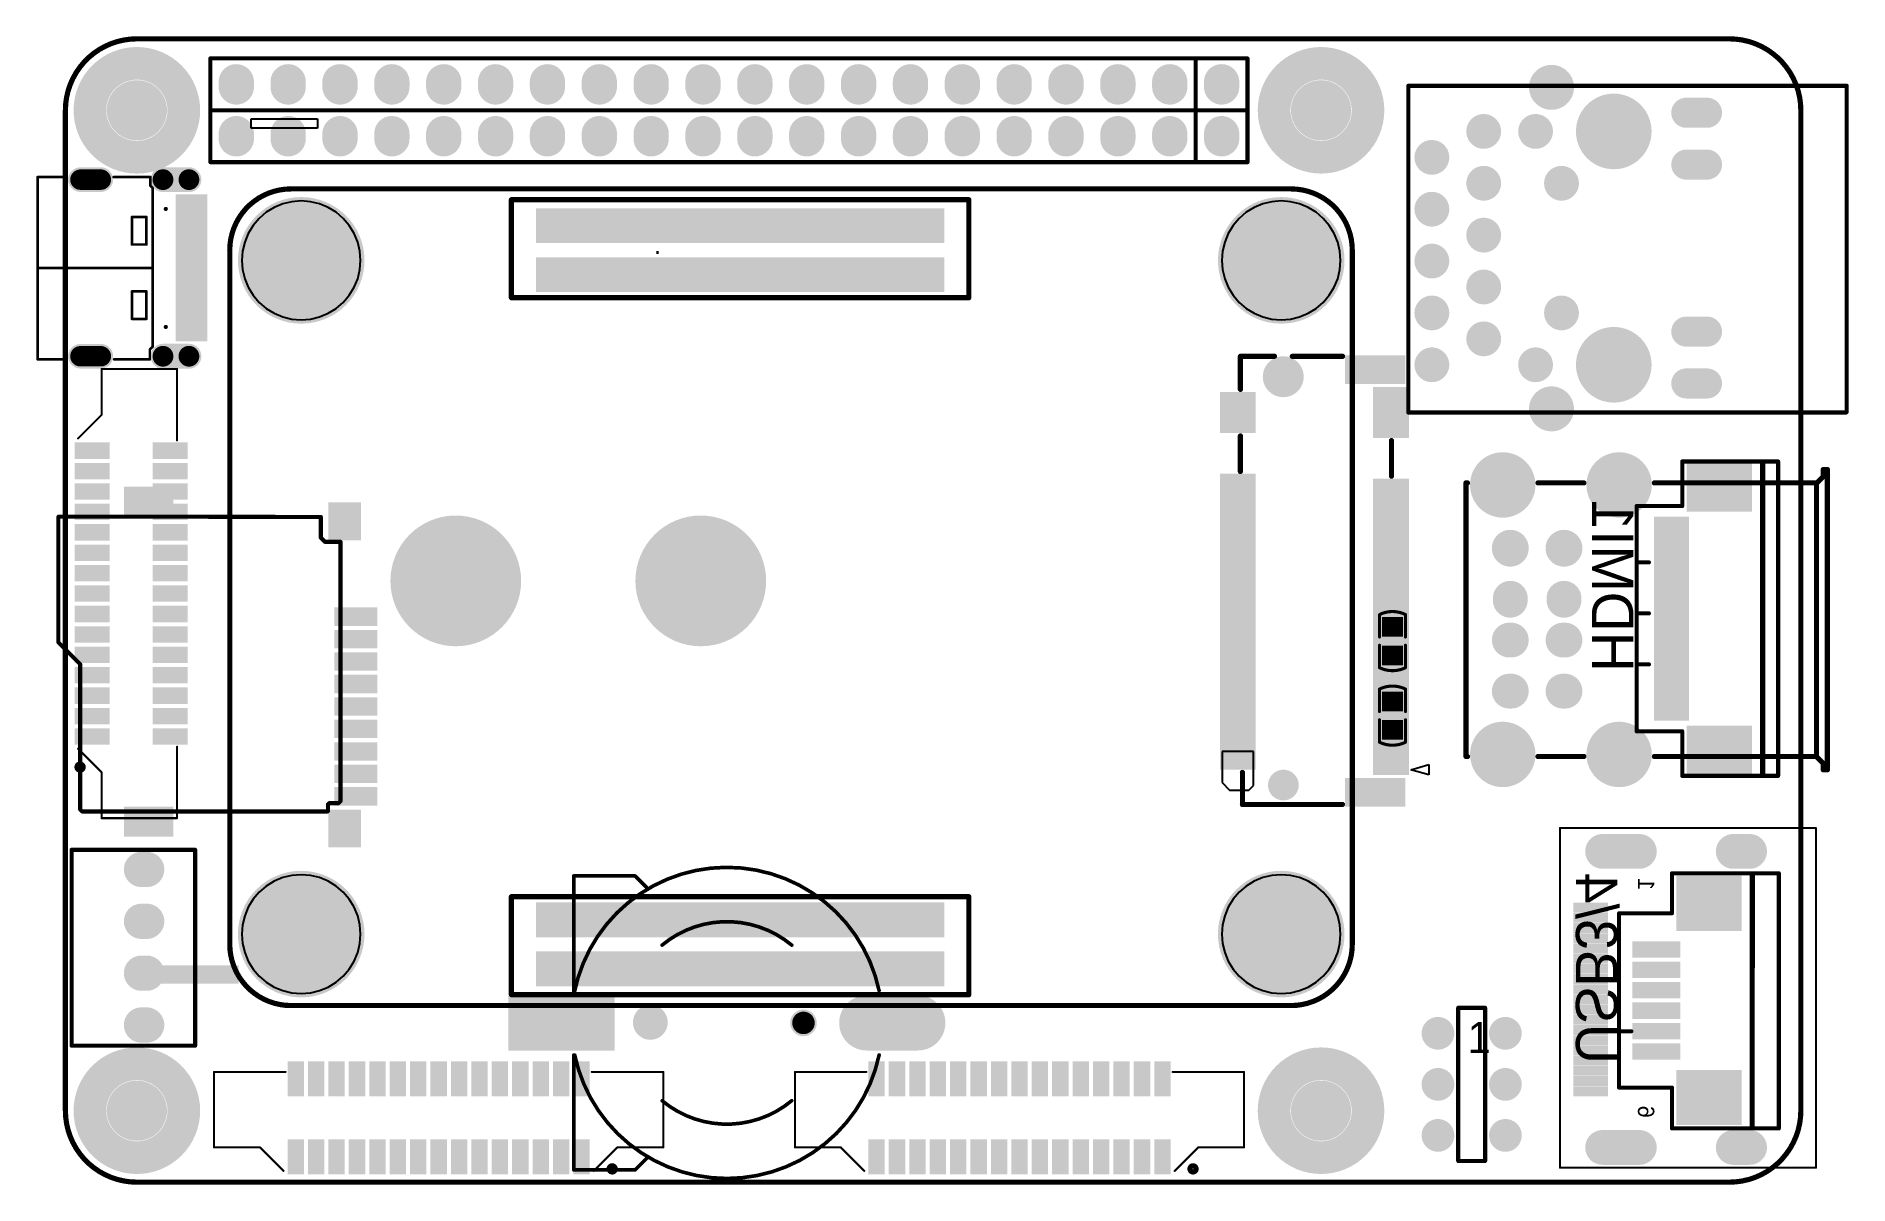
# Model space of a CAD drawing. Header units: millimetres. Extents: x 358.1 to 446.9, y 224.6 to 280.8.
import ezdxf

# ---------------------------------------------------------------- set-up
doc = ezdxf.new("R2010")
doc.units = ezdxf.units.MM
for name, color, linetype in [('BottomLayer', 5, 'Continuous'), ('BottomOverlay', 54, 'Continuous'), ('BottomPaste', 16, 'Continuous'), ('BottomSolder', 6, 'Continuous'), ('KeepOutLayer', 6, 'Continuous'), ('MidLayer1', 16, 'Continuous'), ('MidLayer2', 76, 'Continuous'), ('MidLayer3', 90, 'Continuous'), ('MidLayer4', 156, 'Continuous'), ('MultiLayer', 9, 'Continuous'), ('TopLayer', 1, 'Continuous'), ('TopOverlay', 2, 'Continuous'), ('TopPaste', 8, 'Continuous'), ('TopSolder', 216, 'Continuous')]:
    doc.layers.add(name, color=color, linetype=linetype)

msp = doc.modelspace()

# ---------------------------------------------------------------- texts
at = {"layer": 'BottomOverlay', "text_generation_flag": 2}
for s, p in [('HDMI1', (434.305, 249.674)), ('USB3/4', (433.518, 230.471))]:
    msp.add_text(s, height=2.032, rotation=270, dxfattribs=at).set_placement(p)

# ---------------------------------------------------------------- blocks, each defined once
blk = doc.blocks.new('FFC1_0_SMT_15P_1')
at = {"layer": 'TopLayer'}
for points in [[(-7.3, 1.16), (-6.7, 1.16), (-7.3, 2.66), (-6.7, 2.66)], [(-6.3, 1.16), (-5.7, 1.16), (-6.3, 2.66), (-5.7, 2.66)], [(-5.3, 1.16), (-4.7, 1.16), (-5.3, 2.66), (-4.7, 2.66)], [(-4.3, 1.16), (-3.7, 1.16), (-4.3, 2.66), (-3.7, 2.66)], [(-3.3, 1.16), (-2.7, 1.16), (-3.3, 2.66), (-2.7, 2.66)], [(-2.3, 1.16), (-1.7, 1.16), (-2.3, 2.66), (-1.7, 2.66)], [(-1.3, 1.16), (-0.7, 1.16), (-1.3, 2.66), (-0.7, 2.66)], [(-0.3, 1.16), (0.3, 1.16), (-0.3, 2.66), (0.3, 2.66)], [(0.7, 1.16), (1.3, 1.16), (0.7, 2.66), (1.3, 2.66)], [(1.7, 1.16), (2.3, 1.16), (1.7, 2.66), (2.3, 2.66)], [(2.7, 1.16), (3.3, 1.16), (2.7, 2.66), (3.3, 2.66)], [(3.7, 1.16), (4.3, 1.16), (3.7, 2.66), (4.3, 2.66)], [(4.7, 1.16), (5.3, 1.16), (4.7, 2.66), (5.3, 2.66)], [(5.7, 1.16), (6.3, 1.16), (5.7, 2.66), (6.3, 2.66)], [(6.7, 1.16), (7.3, 1.16), (6.7, 2.66), (7.3, 2.66)], [(-7.3, -2.66), (-6.7, -2.66), (-7.3, -1.16), (-6.7, -1.16)], [(-6.3, -2.66), (-5.7, -2.66), (-6.3, -1.16), (-5.7, -1.16)], [(-5.3, -2.66), (-4.7, -2.66), (-5.3, -1.16), (-4.7, -1.16)], [(-4.3, -2.66), (-3.7, -2.66), (-4.3, -1.16), (-3.7, -1.16)], [(-3.3, -2.66), (-2.7, -2.66), (-3.3, -1.16), (-2.7, -1.16)], [(-2.3, -2.66), (-1.7, -2.66), (-2.3, -1.16), (-1.7, -1.16)], [(-1.3, -2.66), (-0.7, -2.66), (-1.3, -1.16), (-0.7, -1.16)], [(-0.3, -2.66), (0.3, -2.66), (-0.3, -1.16), (0.3, -1.16)], [(0.7, -2.66), (1.3, -2.66), (0.7, -1.16), (1.3, -1.16)], [(1.7, -2.66), (2.3, -2.66), (1.7, -1.16), (2.3, -1.16)], [(2.7, -2.66), (3.3, -2.66), (2.7, -1.16), (3.3, -1.16)], [(3.7, -2.66), (4.3, -2.66), (3.7, -1.16), (4.3, -1.16)], [(4.7, -2.66), (5.3, -2.66), (4.7, -1.16), (5.3, -1.16)], [(5.7, -2.66), (6.3, -2.66), (5.7, -1.16), (6.3, -1.16)], [(6.7, -2.66), (7.3, -2.66), (6.7, -1.16), (7.3, -1.16)]]:
    blk.add_solid(points, dxfattribs=at)
at = {"layer": 'TopOverlay'}
for points, const_width in [([(-8.35, 2.5, 1), (-8.65, 2.5, 1)], 0.254), ([(-8.714, 2.5, 1), (-8.587, 2.5, 1)], 0.127), ([(-8.414, 2.5, 1), (-8.287, 2.5, 1)], 0.127), ([(-7.625, 2.6, 1), (-7.575, 2.6, 1)], 0.05), ([(7.575, 2.6, 1), (7.625, 2.6, 1)], 0.05), ([(-11.025, 1.45, 1), (-10.975, 1.45, 1)], 0.05), ([(-11.025, 1.45, 1), (-10.975, 1.45, 1)], 0.05), ([(-8.775, 1.45, 1), (-8.725, 1.45, 1)], 0.05), ([(-8.775, 1.45, 1), (-8.725, 1.45, 1)], 0.05), ([(8.725, 1.45, 1), (8.775, 1.45, 1)], 0.05), ([(8.725, 1.45, 1), (8.775, 1.45, 1)], 0.05), ([(10.975, 1.45, 1), (11.025, 1.45, 1)], 0.05), ([(10.975, 1.45, 1), (11.025, 1.45, 1)], 0.05), ([(-11.025, -2.25, 1), (-10.975, -2.25, 1)], 0.05), ([(-11.025, -2.25, 1), (-10.975, -2.25, 1)], 0.05), ([(-7.525, -2.25, 1), (-7.475, -2.25, 1)], 0.05), ([(7.475, -2.25, 1), (7.525, -2.25, 1)], 0.05), ([(10.975, -2.25, 1), (11.025, -2.25, 1)], 0.05), ([(10.975, -2.25, 1), (11.025, -2.25, 1)], 0.05)]:
    blk.add_lwpolyline(points, format="xyb", close=True, dxfattribs=dict(at, const_width=const_width))
at = {"layer": 'TopOverlay', "const_width": 0.1}
for points in [[(-7.6, 2.6), (-8.75, 1.45)], [(7.6, 2.6), (8.75, 1.45)], [(-11, 1.45), (-8.75, 1.45)], [(-11, 1.45), (-11, -2.25)], [(8.75, 1.45), (11, 1.45)], [(11, 1.45), (11, -2.25)], [(-11, -2.25), (-7.5, -2.25)], [(7.5, -2.25), (11, -2.25)]]:
    blk.add_lwpolyline(points, dxfattribs=at)
at = {"layer": 'TopPaste'}
for points in [[(-7.3, 1.16), (-6.7, 1.16), (-7.3, 2.66), (-6.7, 2.66)], [(-6.3, 1.16), (-5.7, 1.16), (-6.3, 2.66), (-5.7, 2.66)], [(-5.3, 1.16), (-4.7, 1.16), (-5.3, 2.66), (-4.7, 2.66)], [(-4.3, 1.16), (-3.7, 1.16), (-4.3, 2.66), (-3.7, 2.66)], [(-3.3, 1.16), (-2.7, 1.16), (-3.3, 2.66), (-2.7, 2.66)], [(-2.3, 1.16), (-1.7, 1.16), (-2.3, 2.66), (-1.7, 2.66)], [(-1.3, 1.16), (-0.7, 1.16), (-1.3, 2.66), (-0.7, 2.66)], [(-0.3, 1.16), (0.3, 1.16), (-0.3, 2.66), (0.3, 2.66)], [(0.7, 1.16), (1.3, 1.16), (0.7, 2.66), (1.3, 2.66)], [(1.7, 1.16), (2.3, 1.16), (1.7, 2.66), (2.3, 2.66)], [(2.7, 1.16), (3.3, 1.16), (2.7, 2.66), (3.3, 2.66)], [(3.7, 1.16), (4.3, 1.16), (3.7, 2.66), (4.3, 2.66)], [(4.7, 1.16), (5.3, 1.16), (4.7, 2.66), (5.3, 2.66)], [(5.7, 1.16), (6.3, 1.16), (5.7, 2.66), (6.3, 2.66)], [(6.7, 1.16), (7.3, 1.16), (6.7, 2.66), (7.3, 2.66)], [(-7.3, -2.66), (-6.7, -2.66), (-7.3, -1.16), (-6.7, -1.16)], [(-6.3, -2.66), (-5.7, -2.66), (-6.3, -1.16), (-5.7, -1.16)], [(-5.3, -2.66), (-4.7, -2.66), (-5.3, -1.16), (-4.7, -1.16)], [(-4.3, -2.66), (-3.7, -2.66), (-4.3, -1.16), (-3.7, -1.16)], [(-3.3, -2.66), (-2.7, -2.66), (-3.3, -1.16), (-2.7, -1.16)], [(-2.3, -2.66), (-1.7, -2.66), (-2.3, -1.16), (-1.7, -1.16)], [(-1.3, -2.66), (-0.7, -2.66), (-1.3, -1.16), (-0.7, -1.16)], [(-0.3, -2.66), (0.3, -2.66), (-0.3, -1.16), (0.3, -1.16)], [(0.7, -2.66), (1.3, -2.66), (0.7, -1.16), (1.3, -1.16)], [(1.7, -2.66), (2.3, -2.66), (1.7, -1.16), (2.3, -1.16)], [(2.7, -2.66), (3.3, -2.66), (2.7, -1.16), (3.3, -1.16)], [(3.7, -2.66), (4.3, -2.66), (3.7, -1.16), (4.3, -1.16)], [(4.7, -2.66), (5.3, -2.66), (4.7, -1.16), (5.3, -1.16)], [(5.7, -2.66), (6.3, -2.66), (5.7, -1.16), (6.3, -1.16)], [(6.7, -2.66), (7.3, -2.66), (6.7, -1.16), (7.3, -1.16)]]:
    blk.add_solid(points, dxfattribs=at)
at = {"layer": 'TopSolder'}
for points in [[(-7.402, 1.058), (-6.598, 1.058), (-7.402, 2.762), (-6.598, 2.762)], [(-6.402, 1.058), (-5.598, 1.058), (-6.402, 2.762), (-5.598, 2.762)], [(-5.402, 1.058), (-4.598, 1.058), (-5.402, 2.762), (-4.598, 2.762)], [(-4.402, 1.058), (-3.598, 1.058), (-4.402, 2.762), (-3.598, 2.762)], [(-3.402, 1.058), (-2.598, 1.058), (-3.402, 2.762), (-2.598, 2.762)], [(-2.402, 1.058), (-1.598, 1.058), (-2.402, 2.762), (-1.598, 2.762)], [(-1.402, 1.058), (-0.598, 1.058), (-1.402, 2.762), (-0.598, 2.762)], [(-0.402, 1.058), (0.402, 1.058), (-0.402, 2.762), (0.402, 2.762)], [(0.598, 1.058), (1.402, 1.058), (0.598, 2.762), (1.402, 2.762)], [(1.598, 1.058), (2.402, 1.058), (1.598, 2.762), (2.402, 2.762)], [(2.598, 1.058), (3.402, 1.058), (2.598, 2.762), (3.402, 2.762)], [(3.598, 1.058), (4.402, 1.058), (3.598, 2.762), (4.402, 2.762)], [(4.598, 1.058), (5.402, 1.058), (4.598, 2.762), (5.402, 2.762)], [(5.598, 1.058), (6.402, 1.058), (5.598, 2.762), (6.402, 2.762)], [(6.598, 1.058), (7.402, 1.058), (6.598, 2.762), (7.402, 2.762)], [(-7.402, -2.762), (-6.598, -2.762), (-7.402, -1.058), (-6.598, -1.058)], [(-6.402, -2.762), (-5.598, -2.762), (-6.402, -1.058), (-5.598, -1.058)], [(-5.402, -2.762), (-4.598, -2.762), (-5.402, -1.058), (-4.598, -1.058)], [(-4.402, -2.762), (-3.598, -2.762), (-4.402, -1.058), (-3.598, -1.058)], [(-3.402, -2.762), (-2.598, -2.762), (-3.402, -1.058), (-2.598, -1.058)], [(-2.402, -2.762), (-1.598, -2.762), (-2.402, -1.058), (-1.598, -1.058)], [(-1.402, -2.762), (-0.598, -2.762), (-1.402, -1.058), (-0.598, -1.058)], [(-0.402, -2.762), (0.402, -2.762), (-0.402, -1.058), (0.402, -1.058)], [(0.598, -2.762), (1.402, -2.762), (0.598, -1.058), (1.402, -1.058)], [(1.598, -2.762), (2.402, -2.762), (1.598, -1.058), (2.402, -1.058)], [(2.598, -2.762), (3.402, -2.762), (2.598, -1.058), (3.402, -1.058)], [(3.598, -2.762), (4.402, -2.762), (3.598, -1.058), (4.402, -1.058)], [(4.598, -2.762), (5.402, -2.762), (4.598, -1.058), (5.402, -1.058)], [(5.598, -2.762), (6.402, -2.762), (5.598, -1.058), (6.402, -1.058)], [(6.598, -2.762), (7.402, -2.762), (6.598, -1.058), (7.402, -1.058)]]:
    blk.add_solid(points, dxfattribs=at)
blk = doc.blocks.new('CR1220_B_2')
at = {"layer": 'BottomLayer'}
for points, const_width in [([(-0.35, -4.85, 1), (0.4, -4.85, 1)], 0.75), ([(-0.275, -12.35, 1), (0.275, -12.35, 1)], 0.55), ([(-0.625, -15.45, 1), (0.625, -15.45, 1)], 1.25), ([(-0.625, -17.95, 1), (0.625, -17.95, 1)], 1.25)]:
    blk.add_lwpolyline(points, format="xyb", close=True, dxfattribs=dict(at, const_width=const_width))
at = {"layer": 'BottomLayer', "const_width": 2.5}
blk.add_lwpolyline([(0, -17.95), (0, -15.45)], dxfattribs=at)
at = {"layer": 'BottomLayer'}
blk.add_solid([(-1.25, 2), (-1.25, -3), (1.25, 2), (1.25, -3)], dxfattribs=at)
at = {"layer": 'BottomOverlay', "const_width": 0.178}
for points in [[(-7.62, -8.6, -0.3541), (-1.585, -1.147)], [(1.504, -1.13, -0.814418), (1.581, -16.054)], [(-3.81, -11.775, -0.361502), (-3.816, -5.432)], [(3.81, -5.425, -0.361995), (3.81, -11.775)], [(-1.571, -16.056, -0.354618), (-7.62, -8.6)]]:
    blk.add_lwpolyline(points, format="xyb", dxfattribs=at)
for points in [[(-7.2, -1.1), (-7.2, -4.1)], [(-7.2, -1.1), (-1.575, -1.1)], [(1.5, -1.1), (7.2, -1.1)], [(7.2, -1.1), (7.2, -4.1)], [(-7.2, -4.1), (-6.6, -4.7)], [(7.2, -4.1), (6.625, -4.675)]]:
    blk.add_lwpolyline(points, dxfattribs=at)
at = {"layer": 'BottomOverlay', "const_width": 0.0889}
for points in [[(-7.244, -1.1, 1), (-7.156, -1.1, 1)], [(-7.244, -1.1, 1), (-7.156, -1.1, 1)], [(-1.629, -1.147, 1), (-1.54, -1.147, 1)], [(-1.619, -1.1, 1), (-1.531, -1.1, 1)], [(1.456, -1.1, 1), (1.544, -1.1, 1)], [(1.46, -1.13, 1), (1.548, -1.13, 1)], [(7.156, -1.1, 1), (7.244, -1.1, 1)], [(7.156, -1.1, 1), (7.244, -1.1, 1)], [(-7.244, -4.1, 1), (-7.156, -4.1, 1)], [(-7.244, -4.1, 1), (-7.156, -4.1, 1)], [(7.156, -4.1, 1), (7.244, -4.1, 1)], [(7.156, -4.1, 1), (7.244, -4.1, 1)], [(-6.644, -4.7, 1), (-6.556, -4.7, 1)], [(6.581, -4.675, 1), (6.669, -4.675, 1)], [(-3.86, -5.432, 1), (-3.771, -5.432, 1)], [(3.766, -5.425, 1), (3.855, -5.425, 1)], [(-7.664, -8.6, 1), (-7.576, -8.6, 1)], [(-7.664, -8.6, 1), (-7.576, -8.6, 1)], [(-3.855, -11.775, 1), (-3.766, -11.775, 1)], [(3.766, -11.775, 1), (3.855, -11.775, 1)], [(-1.616, -16.056, 1), (-1.527, -16.056, 1)], [(1.537, -16.054, 1), (1.626, -16.054, 1)]]:
    blk.add_lwpolyline(points, format="xyb", close=True, dxfattribs=at)
at = {"layer": 'BottomPaste', "const_width": 2.5}
blk.add_lwpolyline([(0, -17.95), (0, -15.45)], dxfattribs=at)
at = {"layer": 'BottomPaste', "const_width": 1.25}
for points in [[(-0.625, -15.45, 1), (0.625, -15.45, 1)], [(-0.625, -17.95, 1), (0.625, -17.95, 1)]]:
    blk.add_lwpolyline(points, format="xyb", close=True, dxfattribs=at)
at = {"layer": 'BottomPaste'}
blk.add_solid([(-1.25, 2), (-1.25, -3), (1.25, 2), (1.25, -3)], dxfattribs=at)
at = {"layer": 'BottomSolder'}
for points, const_width in [([(-0.401, -4.85, 1), (0.451, -4.85, 1)], 0.852), ([(-0.326, -12.35, 1), (0.326, -12.35, 1)], 0.652), ([(-0.676, -15.45, 1), (0.676, -15.45, 1)], 1.352), ([(-0.676, -17.95, 1), (0.676, -17.95, 1)], 1.352)]:
    blk.add_lwpolyline(points, format="xyb", close=True, dxfattribs=dict(at, const_width=const_width))
at = {"layer": 'BottomSolder', "const_width": 2.703}
blk.add_lwpolyline([(0, -17.95), (0, -15.45)], dxfattribs=at)
at = {"layer": 'BottomSolder'}
blk.add_solid([(-1.352, 2.102), (-1.352, -3.102), (1.352, 2.102), (1.352, -3.102)], dxfattribs=at)
at = {"layer": 'MidLayer1'}
for points, const_width in [([(-0.35, -4.85, 1), (0.4, -4.85, 1)], 0.75), ([(-0.275, -12.35, 1), (0.275, -12.35, 1)], 0.55)]:
    blk.add_lwpolyline(points, format="xyb", close=True, dxfattribs=dict(at, const_width=const_width))
at = {"layer": 'MidLayer2'}
for points, const_width in [([(-0.35, -4.85, 1), (0.4, -4.85, 1)], 0.75), ([(-0.275, -12.35, 1), (0.275, -12.35, 1)], 0.55)]:
    blk.add_lwpolyline(points, format="xyb", close=True, dxfattribs=dict(at, const_width=const_width))
at = {"layer": 'MidLayer3'}
for points, const_width in [([(-0.35, -4.85, 1), (0.4, -4.85, 1)], 0.75), ([(-0.275, -12.35, 1), (0.275, -12.35, 1)], 0.55)]:
    blk.add_lwpolyline(points, format="xyb", close=True, dxfattribs=dict(at, const_width=const_width))
at = {"layer": 'MidLayer4'}
for points, const_width in [([(-0.35, -4.85, 1), (0.4, -4.85, 1)], 0.75), ([(-0.275, -12.35, 1), (0.275, -12.35, 1)], 0.55)]:
    blk.add_lwpolyline(points, format="xyb", close=True, dxfattribs=dict(at, const_width=const_width))
at = {"layer": 'MultiLayer'}
for points, const_width in [([(-0.35, -4.85, 1), (0.4, -4.85, 1)], 0.75), ([(-0.275, -12.35, 1), (0.275, -12.35, 1)], 0.55)]:
    blk.add_lwpolyline(points, format="xyb", close=True, dxfattribs=dict(at, const_width=const_width))
at = {"layer": 'TopLayer'}
for points, const_width in [([(-0.35, -4.85, 1), (0.4, -4.85, 1)], 0.75), ([(-0.275, -12.35, 1), (0.275, -12.35, 1)], 0.55)]:
    blk.add_lwpolyline(points, format="xyb", close=True, dxfattribs=dict(at, const_width=const_width))
at = {"layer": 'TopSolder'}
for points, const_width in [([(-0.401, -4.85, 1), (0.451, -4.85, 1)], 0.852), ([(-0.326, -12.35, 1), (0.326, -12.35, 1)], 0.652)]:
    blk.add_lwpolyline(points, format="xyb", close=True, dxfattribs=dict(at, const_width=const_width))
blk = doc.blocks.new('FPC0_5_SMT_20P_B_3')
at = {"layer": 'BottomLayer'}
for points in [[(-7.54, 2.612), (-7.54, -0.387), (-5.34, 2.612), (-5.34, -0.387)], [(5.34, 2.612), (5.34, -0.387), (7.54, 2.612), (7.54, -0.387)], [(-4.9, -0.487), (-4.9, -1.987), (-4.6, -0.487), (-4.6, -1.987)], [(-4.4, -0.487), (-4.4, -1.987), (-4.1, -0.487), (-4.1, -1.987)], [(-3.9, -0.487), (-3.9, -1.987), (-3.6, -0.487), (-3.6, -1.987)], [(-3.4, -0.487), (-3.4, -1.987), (-3.1, -0.487), (-3.1, -1.987)], [(-2.9, -0.487), (-2.9, -1.987), (-2.6, -0.487), (-2.6, -1.987)], [(-2.4, -0.487), (-2.4, -1.987), (-2.1, -0.487), (-2.1, -1.987)], [(-1.9, -0.487), (-1.9, -1.987), (-1.6, -0.487), (-1.6, -1.987)], [(-1.4, -0.487), (-1.4, -1.987), (-1.1, -0.487), (-1.1, -1.987)], [(-0.9, -0.487), (-0.9, -1.987), (-0.6, -0.487), (-0.6, -1.987)], [(-0.4, -0.487), (-0.4, -1.987), (-0.1, -0.487), (-0.1, -1.987)], [(0.1, -0.487), (0.1, -1.987), (0.4, -0.487), (0.4, -1.987)], [(0.6, -0.487), (0.6, -1.987), (0.9, -0.487), (0.9, -1.987)], [(1.1, -0.487), (1.1, -1.987), (1.4, -0.487), (1.4, -1.987)], [(1.6, -0.487), (1.6, -1.987), (1.9, -0.487), (1.9, -1.987)], [(2.1, -0.487), (2.1, -1.987), (2.4, -0.487), (2.4, -1.987)], [(2.6, -0.487), (2.6, -1.987), (2.9, -0.487), (2.9, -1.987)], [(3.1, -0.487), (3.1, -1.987), (3.4, -0.487), (3.4, -1.987)], [(3.6, -0.487), (3.6, -1.987), (3.9, -0.487), (3.9, -1.987)], [(4.1, -0.487), (4.1, -1.987), (4.4, -0.487), (4.4, -1.987)], [(4.6, -0.487), (4.6, -1.987), (4.9, -0.487), (4.9, -1.987)]]:
    blk.add_solid(points, dxfattribs=at)
at = {"layer": 'BottomOverlay'}
for points, const_width in [([(7.7, 3.989), (-7.7, 3.989)], 0.2), ([(-7.7, -0.707), (-7.7, 3.989)], 0.2), ([(7.7, -0.707), (7.7, 3.989)], 0.2), ([(7.614, 3.227), (-7.626, 3.227)], 0.254), ([(-5.518, -0.707), (-7.7, -0.707)], 0.2), ([(-5.518, -2.941), (-5.518, -0.707)], 0.2), ([(5.518, -2.941), (5.518, -0.707)], 0.2), ([(7.7, -0.707), (5.518, -0.707)], 0.2), ([(7.652, -0.707), (5.518, -0.707)], 0.2), ([(-2.759, -2.835), (-2.759, -2.339)], 0.2), ([(-0.259, -2.835), (-0.259, -2.339)], 0.2), ([(2.241, -2.835), (2.241, -2.339)], 0.2), ([(5.506, -2.941), (-5.518, -2.941)], 0.2)]:
    blk.add_lwpolyline(points, dxfattribs=dict(at, const_width=const_width))
for points, const_width in [([(-7.75, 3.989, 1), (-7.65, 3.989, 1)], 0.1), ([(-7.75, 3.989, 1), (-7.65, 3.989, 1)], 0.1), ([(7.65, 3.989, 1), (7.75, 3.989, 1)], 0.1), ([(7.65, 3.989, 1), (7.75, 3.989, 1)], 0.1), ([(-7.69, 3.227, 1), (-7.563, 3.227, 1)], 0.127), ([(7.55, 3.227, 1), (7.677, 3.227, 1)], 0.127), ([(-7.75, -0.707, 1), (-7.65, -0.707, 1)], 0.1), ([(-7.75, -0.707, 1), (-7.65, -0.707, 1)], 0.1), ([(-5.568, -0.707, 1), (-5.468, -0.707, 1)], 0.1), ([(-5.568, -0.707, 1), (-5.468, -0.707, 1)], 0.1), ([(5.468, -0.707, 1), (5.568, -0.707, 1)], 0.1), ([(5.468, -0.707, 1), (5.568, -0.707, 1)], 0.1), ([(5.468, -0.707, 1), (5.568, -0.707, 1)], 0.1), ([(7.602, -0.707, 1), (7.702, -0.707, 1)], 0.1), ([(7.65, -0.707, 1), (7.75, -0.707, 1)], 0.1), ([(7.65, -0.707, 1), (7.75, -0.707, 1)], 0.1), ([(-2.809, -2.339, 1), (-2.709, -2.339, 1)], 0.1), ([(-0.309, -2.339, 1), (-0.209, -2.339, 1)], 0.1), ([(2.191, -2.339, 1), (2.291, -2.339, 1)], 0.1), ([(-5.568, -2.941, 1), (-5.468, -2.941, 1)], 0.1), ([(-5.568, -2.941, 1), (-5.468, -2.941, 1)], 0.1), ([(-2.809, -2.835, 1), (-2.709, -2.835, 1)], 0.1), ([(-0.309, -2.835, 1), (-0.209, -2.835, 1)], 0.1), ([(2.191, -2.835, 1), (2.291, -2.835, 1)], 0.1), ([(5.456, -2.941, 1), (5.556, -2.941, 1)], 0.1), ([(5.468, -2.941, 1), (5.568, -2.941, 1)], 0.1)]:
    blk.add_lwpolyline(points, format="xyb", close=True, dxfattribs=dict(at, const_width=const_width))
at = {"layer": 'BottomPaste'}
for points in [[(-7.54, 2.612), (-7.54, -0.387), (-5.34, 2.612), (-5.34, -0.387)], [(5.34, 2.612), (5.34, -0.387), (7.54, 2.612), (7.54, -0.387)], [(-4.9, -0.487), (-4.9, -1.987), (-4.6, -0.487), (-4.6, -1.987)], [(-4.4, -0.487), (-4.4, -1.987), (-4.1, -0.487), (-4.1, -1.987)], [(-3.9, -0.487), (-3.9, -1.987), (-3.6, -0.487), (-3.6, -1.987)], [(-3.4, -0.487), (-3.4, -1.987), (-3.1, -0.487), (-3.1, -1.987)], [(-2.9, -0.487), (-2.9, -1.987), (-2.6, -0.487), (-2.6, -1.987)], [(-2.4, -0.487), (-2.4, -1.987), (-2.1, -0.487), (-2.1, -1.987)], [(-1.9, -0.487), (-1.9, -1.987), (-1.6, -0.487), (-1.6, -1.987)], [(-1.4, -0.487), (-1.4, -1.987), (-1.1, -0.487), (-1.1, -1.987)], [(-0.9, -0.487), (-0.9, -1.987), (-0.6, -0.487), (-0.6, -1.987)], [(-0.4, -0.487), (-0.4, -1.987), (-0.1, -0.487), (-0.1, -1.987)], [(0.1, -0.487), (0.1, -1.987), (0.4, -0.487), (0.4, -1.987)], [(0.6, -0.487), (0.6, -1.987), (0.9, -0.487), (0.9, -1.987)], [(1.1, -0.487), (1.1, -1.987), (1.4, -0.487), (1.4, -1.987)], [(1.6, -0.487), (1.6, -1.987), (1.9, -0.487), (1.9, -1.987)], [(2.1, -0.487), (2.1, -1.987), (2.4, -0.487), (2.4, -1.987)], [(2.6, -0.487), (2.6, -1.987), (2.9, -0.487), (2.9, -1.987)], [(3.1, -0.487), (3.1, -1.987), (3.4, -0.487), (3.4, -1.987)], [(3.6, -0.487), (3.6, -1.987), (3.9, -0.487), (3.9, -1.987)], [(4.1, -0.487), (4.1, -1.987), (4.4, -0.487), (4.4, -1.987)], [(4.6, -0.487), (4.6, -1.987), (4.9, -0.487), (4.9, -1.987)]]:
    blk.add_solid(points, dxfattribs=at)
at = {"layer": 'BottomSolder'}
for points in [[(-7.642, 2.714), (-7.642, -0.489), (-5.238, 2.714), (-5.238, -0.489)], [(5.239, 2.714), (5.239, -0.489), (7.642, 2.714), (7.642, -0.489)], [(-5.002, -0.385), (-5.002, -2.089), (-4.498, -0.385), (-4.498, -2.089)], [(-4.501, -0.385), (-4.501, -2.089), (-3.998, -0.385), (-3.998, -2.089)], [(-4.002, -0.385), (-4.002, -2.089), (-3.498, -0.385), (-3.498, -2.089)], [(-3.501, -0.385), (-3.501, -2.089), (-2.998, -0.385), (-2.998, -2.089)], [(-3.002, -0.385), (-3.002, -2.089), (-2.498, -0.385), (-2.498, -2.089)], [(-2.501, -0.385), (-2.501, -2.089), (-1.998, -0.385), (-1.998, -2.089)], [(-2.002, -0.385), (-2.002, -2.089), (-1.498, -0.385), (-1.498, -2.089)], [(-1.501, -0.385), (-1.501, -2.089), (-0.998, -0.385), (-0.998, -2.089)], [(-1.002, -0.385), (-1.002, -2.089), (-0.498, -0.385), (-0.498, -2.089)], [(-0.501, -0.385), (-0.501, -2.089), (0.002, -0.385), (0.002, -2.089)], [(-0.002, -0.385), (-0.002, -2.089), (0.502, -0.385), (0.502, -2.089)], [(0.499, -0.385), (0.499, -2.089), (1.002, -0.385), (1.002, -2.089)], [(0.998, -0.385), (0.998, -2.089), (1.502, -0.385), (1.502, -2.089)], [(1.499, -0.385), (1.499, -2.089), (2.002, -0.385), (2.002, -2.089)], [(1.998, -0.385), (1.998, -2.089), (2.502, -0.385), (2.502, -2.089)], [(2.499, -0.385), (2.499, -2.089), (3.002, -0.385), (3.002, -2.089)], [(2.998, -0.385), (2.998, -2.089), (3.502, -0.385), (3.502, -2.089)], [(3.499, -0.385), (3.499, -2.089), (4.002, -0.385), (4.002, -2.089)], [(3.998, -0.385), (3.998, -2.089), (4.502, -0.385), (4.502, -2.089)], [(4.499, -0.385), (4.499, -2.089), (5.002, -0.385), (5.002, -2.089)]]:
    blk.add_solid(points, dxfattribs=at)
blk = doc.blocks.new('FFC1_0_SMT_15P_4')
at = {"layer": 'TopLayer'}
for points in [[(-7.3, 1.16), (-6.7, 1.16), (-7.3, 2.66), (-6.7, 2.66)], [(-6.3, 1.16), (-5.7, 1.16), (-6.3, 2.66), (-5.7, 2.66)], [(-5.3, 1.16), (-4.7, 1.16), (-5.3, 2.66), (-4.7, 2.66)], [(-4.3, 1.16), (-3.7, 1.16), (-4.3, 2.66), (-3.7, 2.66)], [(-3.3, 1.16), (-2.7, 1.16), (-3.3, 2.66), (-2.7, 2.66)], [(-2.3, 1.16), (-1.7, 1.16), (-2.3, 2.66), (-1.7, 2.66)], [(-1.3, 1.16), (-0.7, 1.16), (-1.3, 2.66), (-0.7, 2.66)], [(-0.3, 1.16), (0.3, 1.16), (-0.3, 2.66), (0.3, 2.66)], [(0.7, 1.16), (1.3, 1.16), (0.7, 2.66), (1.3, 2.66)], [(1.7, 1.16), (2.3, 1.16), (1.7, 2.66), (2.3, 2.66)], [(2.7, 1.16), (3.3, 1.16), (2.7, 2.66), (3.3, 2.66)], [(3.7, 1.16), (4.3, 1.16), (3.7, 2.66), (4.3, 2.66)], [(4.7, 1.16), (5.3, 1.16), (4.7, 2.66), (5.3, 2.66)], [(5.7, 1.16), (6.3, 1.16), (5.7, 2.66), (6.3, 2.66)], [(6.7, 1.16), (7.3, 1.16), (6.7, 2.66), (7.3, 2.66)], [(-7.3, -2.66), (-6.7, -2.66), (-7.3, -1.16), (-6.7, -1.16)], [(-6.3, -2.66), (-5.7, -2.66), (-6.3, -1.16), (-5.7, -1.16)], [(-5.3, -2.66), (-4.7, -2.66), (-5.3, -1.16), (-4.7, -1.16)], [(-4.3, -2.66), (-3.7, -2.66), (-4.3, -1.16), (-3.7, -1.16)], [(-3.3, -2.66), (-2.7, -2.66), (-3.3, -1.16), (-2.7, -1.16)], [(-2.3, -2.66), (-1.7, -2.66), (-2.3, -1.16), (-1.7, -1.16)], [(-1.3, -2.66), (-0.7, -2.66), (-1.3, -1.16), (-0.7, -1.16)], [(-0.3, -2.66), (0.3, -2.66), (-0.3, -1.16), (0.3, -1.16)], [(0.7, -2.66), (1.3, -2.66), (0.7, -1.16), (1.3, -1.16)], [(1.7, -2.66), (2.3, -2.66), (1.7, -1.16), (2.3, -1.16)], [(2.7, -2.66), (3.3, -2.66), (2.7, -1.16), (3.3, -1.16)], [(3.7, -2.66), (4.3, -2.66), (3.7, -1.16), (4.3, -1.16)], [(4.7, -2.66), (5.3, -2.66), (4.7, -1.16), (5.3, -1.16)], [(5.7, -2.66), (6.3, -2.66), (5.7, -1.16), (6.3, -1.16)], [(6.7, -2.66), (7.3, -2.66), (6.7, -1.16), (7.3, -1.16)]]:
    blk.add_solid(points, dxfattribs=at)
at = {"layer": 'TopOverlay'}
for points, const_width in [([(-8.35, 2.5, 1), (-8.65, 2.5, 1)], 0.254), ([(-8.714, 2.5, 1), (-8.587, 2.5, 1)], 0.127), ([(-8.414, 2.5, 1), (-8.287, 2.5, 1)], 0.127), ([(-7.625, 2.6, 1), (-7.575, 2.6, 1)], 0.05), ([(7.575, 2.6, 1), (7.625, 2.6, 1)], 0.05), ([(-11.025, 1.45, 1), (-10.975, 1.45, 1)], 0.05), ([(-11.025, 1.45, 1), (-10.975, 1.45, 1)], 0.05), ([(-8.775, 1.45, 1), (-8.725, 1.45, 1)], 0.05), ([(-8.775, 1.45, 1), (-8.725, 1.45, 1)], 0.05), ([(8.725, 1.45, 1), (8.775, 1.45, 1)], 0.05), ([(8.725, 1.45, 1), (8.775, 1.45, 1)], 0.05), ([(10.975, 1.45, 1), (11.025, 1.45, 1)], 0.05), ([(10.975, 1.45, 1), (11.025, 1.45, 1)], 0.05), ([(-11.025, -2.25, 1), (-10.975, -2.25, 1)], 0.05), ([(-11.025, -2.25, 1), (-10.975, -2.25, 1)], 0.05), ([(-7.525, -2.25, 1), (-7.475, -2.25, 1)], 0.05), ([(7.475, -2.25, 1), (7.525, -2.25, 1)], 0.05), ([(10.975, -2.25, 1), (11.025, -2.25, 1)], 0.05), ([(10.975, -2.25, 1), (11.025, -2.25, 1)], 0.05)]:
    blk.add_lwpolyline(points, format="xyb", close=True, dxfattribs=dict(at, const_width=const_width))
at = {"layer": 'TopOverlay', "const_width": 0.1}
for points in [[(-7.6, 2.6), (-8.75, 1.45)], [(8.75, 1.45), (7.6, 2.6)], [(-8.75, 1.45), (-11, 1.45)], [(-11, 1.45), (-11, -2.25)], [(11, 1.45), (8.75, 1.45)], [(11, 1.45), (11, -2.25)], [(-7.5, -2.25), (-11, -2.25)], [(11, -2.25), (7.5, -2.25)]]:
    blk.add_lwpolyline(points, dxfattribs=at)
at = {"layer": 'TopPaste'}
for points in [[(-7.3, 1.16), (-6.7, 1.16), (-7.3, 2.66), (-6.7, 2.66)], [(-6.3, 1.16), (-5.7, 1.16), (-6.3, 2.66), (-5.7, 2.66)], [(-5.3, 1.16), (-4.7, 1.16), (-5.3, 2.66), (-4.7, 2.66)], [(-4.3, 1.16), (-3.7, 1.16), (-4.3, 2.66), (-3.7, 2.66)], [(-3.3, 1.16), (-2.7, 1.16), (-3.3, 2.66), (-2.7, 2.66)], [(-2.3, 1.16), (-1.7, 1.16), (-2.3, 2.66), (-1.7, 2.66)], [(-1.3, 1.16), (-0.7, 1.16), (-1.3, 2.66), (-0.7, 2.66)], [(-0.3, 1.16), (0.3, 1.16), (-0.3, 2.66), (0.3, 2.66)], [(0.7, 1.16), (1.3, 1.16), (0.7, 2.66), (1.3, 2.66)], [(1.7, 1.16), (2.3, 1.16), (1.7, 2.66), (2.3, 2.66)], [(2.7, 1.16), (3.3, 1.16), (2.7, 2.66), (3.3, 2.66)], [(3.7, 1.16), (4.3, 1.16), (3.7, 2.66), (4.3, 2.66)], [(4.7, 1.16), (5.3, 1.16), (4.7, 2.66), (5.3, 2.66)], [(5.7, 1.16), (6.3, 1.16), (5.7, 2.66), (6.3, 2.66)], [(6.7, 1.16), (7.3, 1.16), (6.7, 2.66), (7.3, 2.66)], [(-7.3, -2.66), (-6.7, -2.66), (-7.3, -1.16), (-6.7, -1.16)], [(-6.3, -2.66), (-5.7, -2.66), (-6.3, -1.16), (-5.7, -1.16)], [(-5.3, -2.66), (-4.7, -2.66), (-5.3, -1.16), (-4.7, -1.16)], [(-4.3, -2.66), (-3.7, -2.66), (-4.3, -1.16), (-3.7, -1.16)], [(-3.3, -2.66), (-2.7, -2.66), (-3.3, -1.16), (-2.7, -1.16)], [(-2.3, -2.66), (-1.7, -2.66), (-2.3, -1.16), (-1.7, -1.16)], [(-1.3, -2.66), (-0.7, -2.66), (-1.3, -1.16), (-0.7, -1.16)], [(-0.3, -2.66), (0.3, -2.66), (-0.3, -1.16), (0.3, -1.16)], [(0.7, -2.66), (1.3, -2.66), (0.7, -1.16), (1.3, -1.16)], [(1.7, -2.66), (2.3, -2.66), (1.7, -1.16), (2.3, -1.16)], [(2.7, -2.66), (3.3, -2.66), (2.7, -1.16), (3.3, -1.16)], [(3.7, -2.66), (4.3, -2.66), (3.7, -1.16), (4.3, -1.16)], [(4.7, -2.66), (5.3, -2.66), (4.7, -1.16), (5.3, -1.16)], [(5.7, -2.66), (6.3, -2.66), (5.7, -1.16), (6.3, -1.16)], [(6.7, -2.66), (7.3, -2.66), (6.7, -1.16), (7.3, -1.16)]]:
    blk.add_solid(points, dxfattribs=at)
at = {"layer": 'TopSolder'}
for points in [[(-7.402, 1.058), (-6.598, 1.058), (-7.402, 2.762), (-6.598, 2.762)], [(-6.402, 1.058), (-5.598, 1.058), (-6.402, 2.762), (-5.598, 2.762)], [(-5.402, 1.058), (-4.598, 1.058), (-5.402, 2.762), (-4.598, 2.762)], [(-4.402, 1.058), (-3.598, 1.058), (-4.402, 2.762), (-3.598, 2.762)], [(-3.402, 1.058), (-2.598, 1.058), (-3.402, 2.762), (-2.598, 2.762)], [(-2.402, 1.058), (-1.598, 1.058), (-2.402, 2.762), (-1.598, 2.762)], [(-1.402, 1.058), (-0.598, 1.058), (-1.402, 2.762), (-0.598, 2.762)], [(-0.402, 1.058), (0.402, 1.058), (-0.402, 2.762), (0.402, 2.762)], [(0.598, 1.058), (1.402, 1.058), (0.598, 2.762), (1.402, 2.762)], [(1.598, 1.058), (2.402, 1.058), (1.598, 2.762), (2.402, 2.762)], [(2.598, 1.058), (3.402, 1.058), (2.598, 2.762), (3.402, 2.762)], [(3.598, 1.058), (4.402, 1.058), (3.598, 2.762), (4.402, 2.762)], [(4.598, 1.058), (5.402, 1.058), (4.598, 2.762), (5.402, 2.762)], [(5.598, 1.058), (6.402, 1.058), (5.598, 2.762), (6.402, 2.762)], [(6.598, 1.058), (7.402, 1.058), (6.598, 2.762), (7.402, 2.762)], [(-7.402, -2.762), (-6.598, -2.762), (-7.402, -1.058), (-6.598, -1.058)], [(-6.402, -2.762), (-5.598, -2.762), (-6.402, -1.058), (-5.598, -1.058)], [(-5.402, -2.762), (-4.598, -2.762), (-5.402, -1.058), (-4.598, -1.058)], [(-4.402, -2.762), (-3.598, -2.762), (-4.402, -1.058), (-3.598, -1.058)], [(-3.402, -2.762), (-2.598, -2.762), (-3.402, -1.058), (-2.598, -1.058)], [(-2.402, -2.762), (-1.598, -2.762), (-2.402, -1.058), (-1.598, -1.058)], [(-1.402, -2.762), (-0.598, -2.762), (-1.402, -1.058), (-0.598, -1.058)], [(-0.402, -2.762), (0.402, -2.762), (-0.402, -1.058), (0.402, -1.058)], [(0.598, -2.762), (1.402, -2.762), (0.598, -1.058), (1.402, -1.058)], [(1.598, -2.762), (2.402, -2.762), (1.598, -1.058), (2.402, -1.058)], [(2.598, -2.762), (3.402, -2.762), (2.598, -1.058), (3.402, -1.058)], [(3.598, -2.762), (4.402, -2.762), (3.598, -1.058), (4.402, -1.058)], [(4.598, -2.762), (5.402, -2.762), (4.598, -1.058), (5.402, -1.058)], [(5.598, -2.762), (6.402, -2.762), (5.598, -1.058), (6.402, -1.058)], [(6.598, -2.762), (7.402, -2.762), (6.598, -1.058), (7.402, -1.058)]]:
    blk.add_solid(points, dxfattribs=at)
blk = doc.blocks.new('FFC1_0_SMT_15P_5')
at = {"layer": 'TopLayer'}
for points in [[(-7.3, 1.16), (-6.7, 1.16), (-7.3, 2.66), (-6.7, 2.66)], [(-6.3, 1.16), (-5.7, 1.16), (-6.3, 2.66), (-5.7, 2.66)], [(-5.3, 1.16), (-4.7, 1.16), (-5.3, 2.66), (-4.7, 2.66)], [(-4.3, 1.16), (-3.7, 1.16), (-4.3, 2.66), (-3.7, 2.66)], [(-3.3, 1.16), (-2.7, 1.16), (-3.3, 2.66), (-2.7, 2.66)], [(-2.3, 1.16), (-1.7, 1.16), (-2.3, 2.66), (-1.7, 2.66)], [(-1.3, 1.16), (-0.7, 1.16), (-1.3, 2.66), (-0.7, 2.66)], [(-0.3, 1.16), (0.3, 1.16), (-0.3, 2.66), (0.3, 2.66)], [(0.7, 1.16), (1.3, 1.16), (0.7, 2.66), (1.3, 2.66)], [(1.7, 1.16), (2.3, 1.16), (1.7, 2.66), (2.3, 2.66)], [(2.7, 1.16), (3.3, 1.16), (2.7, 2.66), (3.3, 2.66)], [(3.7, 1.16), (4.3, 1.16), (3.7, 2.66), (4.3, 2.66)], [(4.7, 1.16), (5.3, 1.16), (4.7, 2.66), (5.3, 2.66)], [(5.7, 1.16), (6.3, 1.16), (5.7, 2.66), (6.3, 2.66)], [(6.7, 1.16), (7.3, 1.16), (6.7, 2.66), (7.3, 2.66)], [(-7.3, -2.66), (-6.7, -2.66), (-7.3, -1.16), (-6.7, -1.16)], [(-6.3, -2.66), (-5.7, -2.66), (-6.3, -1.16), (-5.7, -1.16)], [(-5.3, -2.66), (-4.7, -2.66), (-5.3, -1.16), (-4.7, -1.16)], [(-4.3, -2.66), (-3.7, -2.66), (-4.3, -1.16), (-3.7, -1.16)], [(-3.3, -2.66), (-2.7, -2.66), (-3.3, -1.16), (-2.7, -1.16)], [(-2.3, -2.66), (-1.7, -2.66), (-2.3, -1.16), (-1.7, -1.16)], [(-1.3, -2.66), (-0.7, -2.66), (-1.3, -1.16), (-0.7, -1.16)], [(-0.3, -2.66), (0.3, -2.66), (-0.3, -1.16), (0.3, -1.16)], [(0.7, -2.66), (1.3, -2.66), (0.7, -1.16), (1.3, -1.16)], [(1.7, -2.66), (2.3, -2.66), (1.7, -1.16), (2.3, -1.16)], [(2.7, -2.66), (3.3, -2.66), (2.7, -1.16), (3.3, -1.16)], [(3.7, -2.66), (4.3, -2.66), (3.7, -1.16), (4.3, -1.16)], [(4.7, -2.66), (5.3, -2.66), (4.7, -1.16), (5.3, -1.16)], [(5.7, -2.66), (6.3, -2.66), (5.7, -1.16), (6.3, -1.16)], [(6.7, -2.66), (7.3, -2.66), (6.7, -1.16), (7.3, -1.16)]]:
    blk.add_solid(points, dxfattribs=at)
at = {"layer": 'TopOverlay'}
for points, const_width in [([(-8.35, 2.5, 1), (-8.65, 2.5, 1)], 0.254), ([(-8.714, 2.5, 1), (-8.587, 2.5, 1)], 0.127), ([(-8.414, 2.5, 1), (-8.287, 2.5, 1)], 0.127), ([(-7.625, 2.6, 1), (-7.575, 2.6, 1)], 0.05), ([(7.575, 2.6, 1), (7.625, 2.6, 1)], 0.05), ([(-11.025, 1.45, 1), (-10.975, 1.45, 1)], 0.05), ([(-11.025, 1.45, 1), (-10.975, 1.45, 1)], 0.05), ([(-8.775, 1.45, 1), (-8.725, 1.45, 1)], 0.05), ([(-8.775, 1.45, 1), (-8.725, 1.45, 1)], 0.05), ([(8.725, 1.45, 1), (8.775, 1.45, 1)], 0.05), ([(8.725, 1.45, 1), (8.775, 1.45, 1)], 0.05), ([(10.975, 1.45, 1), (11.025, 1.45, 1)], 0.05), ([(10.975, 1.45, 1), (11.025, 1.45, 1)], 0.05), ([(-11.025, -2.25, 1), (-10.975, -2.25, 1)], 0.05), ([(-11.025, -2.25, 1), (-10.975, -2.25, 1)], 0.05), ([(-7.525, -2.25, 1), (-7.475, -2.25, 1)], 0.05), ([(7.475, -2.25, 1), (7.525, -2.25, 1)], 0.05), ([(10.975, -2.25, 1), (11.025, -2.25, 1)], 0.05), ([(10.975, -2.25, 1), (11.025, -2.25, 1)], 0.05)]:
    blk.add_lwpolyline(points, format="xyb", close=True, dxfattribs=dict(at, const_width=const_width))
at = {"layer": 'TopOverlay', "const_width": 0.1}
for points in [[(-7.6, 2.6), (-8.75, 1.45)], [(8.75, 1.45), (7.6, 2.6)], [(-8.75, 1.45), (-11, 1.45)], [(-11, 1.45), (-11, -2.25)], [(11, 1.45), (8.75, 1.45)], [(11, 1.45), (11, -2.25)], [(-7.5, -2.25), (-11, -2.25)], [(11, -2.25), (7.5, -2.25)]]:
    blk.add_lwpolyline(points, dxfattribs=at)
at = {"layer": 'TopPaste'}
for points in [[(-7.3, 1.16), (-6.7, 1.16), (-7.3, 2.66), (-6.7, 2.66)], [(-6.3, 1.16), (-5.7, 1.16), (-6.3, 2.66), (-5.7, 2.66)], [(-5.3, 1.16), (-4.7, 1.16), (-5.3, 2.66), (-4.7, 2.66)], [(-4.3, 1.16), (-3.7, 1.16), (-4.3, 2.66), (-3.7, 2.66)], [(-3.3, 1.16), (-2.7, 1.16), (-3.3, 2.66), (-2.7, 2.66)], [(-2.3, 1.16), (-1.7, 1.16), (-2.3, 2.66), (-1.7, 2.66)], [(-1.3, 1.16), (-0.7, 1.16), (-1.3, 2.66), (-0.7, 2.66)], [(-0.3, 1.16), (0.3, 1.16), (-0.3, 2.66), (0.3, 2.66)], [(0.7, 1.16), (1.3, 1.16), (0.7, 2.66), (1.3, 2.66)], [(1.7, 1.16), (2.3, 1.16), (1.7, 2.66), (2.3, 2.66)], [(2.7, 1.16), (3.3, 1.16), (2.7, 2.66), (3.3, 2.66)], [(3.7, 1.16), (4.3, 1.16), (3.7, 2.66), (4.3, 2.66)], [(4.7, 1.16), (5.3, 1.16), (4.7, 2.66), (5.3, 2.66)], [(5.7, 1.16), (6.3, 1.16), (5.7, 2.66), (6.3, 2.66)], [(6.7, 1.16), (7.3, 1.16), (6.7, 2.66), (7.3, 2.66)], [(-7.3, -2.66), (-6.7, -2.66), (-7.3, -1.16), (-6.7, -1.16)], [(-6.3, -2.66), (-5.7, -2.66), (-6.3, -1.16), (-5.7, -1.16)], [(-5.3, -2.66), (-4.7, -2.66), (-5.3, -1.16), (-4.7, -1.16)], [(-4.3, -2.66), (-3.7, -2.66), (-4.3, -1.16), (-3.7, -1.16)], [(-3.3, -2.66), (-2.7, -2.66), (-3.3, -1.16), (-2.7, -1.16)], [(-2.3, -2.66), (-1.7, -2.66), (-2.3, -1.16), (-1.7, -1.16)], [(-1.3, -2.66), (-0.7, -2.66), (-1.3, -1.16), (-0.7, -1.16)], [(-0.3, -2.66), (0.3, -2.66), (-0.3, -1.16), (0.3, -1.16)], [(0.7, -2.66), (1.3, -2.66), (0.7, -1.16), (1.3, -1.16)], [(1.7, -2.66), (2.3, -2.66), (1.7, -1.16), (2.3, -1.16)], [(2.7, -2.66), (3.3, -2.66), (2.7, -1.16), (3.3, -1.16)], [(3.7, -2.66), (4.3, -2.66), (3.7, -1.16), (4.3, -1.16)], [(4.7, -2.66), (5.3, -2.66), (4.7, -1.16), (5.3, -1.16)], [(5.7, -2.66), (6.3, -2.66), (5.7, -1.16), (6.3, -1.16)], [(6.7, -2.66), (7.3, -2.66), (6.7, -1.16), (7.3, -1.16)]]:
    blk.add_solid(points, dxfattribs=at)
at = {"layer": 'TopSolder'}
for points in [[(-7.402, 1.058), (-6.598, 1.058), (-7.402, 2.762), (-6.598, 2.762)], [(-6.402, 1.058), (-5.598, 1.058), (-6.402, 2.762), (-5.598, 2.762)], [(-5.402, 1.058), (-4.598, 1.058), (-5.402, 2.762), (-4.598, 2.762)], [(-4.402, 1.058), (-3.598, 1.058), (-4.402, 2.762), (-3.598, 2.762)], [(-3.402, 1.058), (-2.598, 1.058), (-3.402, 2.762), (-2.598, 2.762)], [(-2.402, 1.058), (-1.598, 1.058), (-2.402, 2.762), (-1.598, 2.762)], [(-1.402, 1.058), (-0.598, 1.058), (-1.402, 2.762), (-0.598, 2.762)], [(-0.402, 1.058), (0.402, 1.058), (-0.402, 2.762), (0.402, 2.762)], [(0.598, 1.058), (1.402, 1.058), (0.598, 2.762), (1.402, 2.762)], [(1.598, 1.058), (2.402, 1.058), (1.598, 2.762), (2.402, 2.762)], [(2.598, 1.058), (3.402, 1.058), (2.598, 2.762), (3.402, 2.762)], [(3.598, 1.058), (4.402, 1.058), (3.598, 2.762), (4.402, 2.762)], [(4.598, 1.058), (5.402, 1.058), (4.598, 2.762), (5.402, 2.762)], [(5.598, 1.058), (6.402, 1.058), (5.598, 2.762), (6.402, 2.762)], [(6.598, 1.058), (7.402, 1.058), (6.598, 2.762), (7.402, 2.762)], [(-7.402, -2.762), (-6.598, -2.762), (-7.402, -1.058), (-6.598, -1.058)], [(-6.402, -2.762), (-5.598, -2.762), (-6.402, -1.058), (-5.598, -1.058)], [(-5.402, -2.762), (-4.598, -2.762), (-5.402, -1.058), (-4.598, -1.058)], [(-4.402, -2.762), (-3.598, -2.762), (-4.402, -1.058), (-3.598, -1.058)], [(-3.402, -2.762), (-2.598, -2.762), (-3.402, -1.058), (-2.598, -1.058)], [(-2.402, -2.762), (-1.598, -2.762), (-2.402, -1.058), (-1.598, -1.058)], [(-1.402, -2.762), (-0.598, -2.762), (-1.402, -1.058), (-0.598, -1.058)], [(-0.402, -2.762), (0.402, -2.762), (-0.402, -1.058), (0.402, -1.058)], [(0.598, -2.762), (1.402, -2.762), (0.598, -1.058), (1.402, -1.058)], [(1.598, -2.762), (2.402, -2.762), (1.598, -1.058), (2.402, -1.058)], [(2.598, -2.762), (3.402, -2.762), (2.598, -1.058), (3.402, -1.058)], [(3.598, -2.762), (4.402, -2.762), (3.598, -1.058), (4.402, -1.058)], [(4.598, -2.762), (5.402, -2.762), (4.598, -1.058), (5.402, -1.058)], [(5.598, -2.762), (6.402, -2.762), (5.598, -1.058), (6.402, -1.058)], [(6.598, -2.762), (7.402, -2.762), (6.598, -1.058), (7.402, -1.058)]]:
    blk.add_solid(points, dxfattribs=at)
blk = doc.blocks.new('H______20X2_6')
at = {"layer": 'BottomLayer', "const_width": 1.524}
for points in [[(-1.397, 24.13), (-1.143, 24.13)], [(1.143, 24.13), (1.397, 24.13)], [(-1.397, 21.59), (-1.143, 21.59)], [(1.143, 21.59), (1.397, 21.59)], [(-1.397, 19.05), (-1.143, 19.05)], [(1.143, 19.05), (1.397, 19.05)], [(-1.397, 16.51), (-1.143, 16.51)], [(1.143, 16.51), (1.397, 16.51)], [(-1.397, 13.97), (-1.143, 13.97)], [(1.143, 13.97), (1.397, 13.97)], [(-1.397, 11.43), (-1.143, 11.43)], [(1.143, 11.43), (1.397, 11.43)], [(-1.397, 8.89), (-1.143, 8.89)], [(1.143, 8.89), (1.397, 8.89)], [(-1.397, 6.35), (-1.143, 6.35)], [(1.143, 6.35), (1.397, 6.35)], [(-1.397, 3.81), (-1.143, 3.81)], [(1.143, 3.81), (1.397, 3.81)], [(-1.397, 1.27), (-1.143, 1.27)], [(1.143, 1.27), (1.397, 1.27)], [(-1.397, -1.27), (-1.143, -1.27)], [(1.143, -1.27), (1.397, -1.27)], [(-1.397, -3.81), (-1.143, -3.81)], [(1.143, -3.81), (1.397, -3.81)], [(-1.397, -6.35), (-1.143, -6.35)], [(1.143, -6.35), (1.397, -6.35)], [(-1.397, -8.89), (-1.143, -8.89)], [(1.143, -8.89), (1.397, -8.89)], [(-1.397, -11.43), (-1.143, -11.43)], [(1.143, -11.43), (1.397, -11.43)], [(-1.397, -13.97), (-1.143, -13.97)], [(1.143, -13.97), (1.397, -13.97)], [(-1.397, -16.51), (-1.143, -16.51)], [(1.143, -16.51), (1.397, -16.51)], [(-1.397, -19.05), (-1.143, -19.05)], [(1.143, -19.05), (1.397, -19.05)], [(-1.397, -21.59), (-1.143, -21.59)], [(1.143, -21.59), (1.397, -21.59)], [(-1.397, -24.13), (-1.143, -24.13)], [(1.143, -24.13), (1.397, -24.13)]]:
    blk.add_lwpolyline(points, dxfattribs=at)
at = {"layer": 'BottomLayer', "const_width": 0.762}
for points in [[(-1.778, 24.13, 1), (-1.016, 24.13, 1)], [(-1.524, 24.13, 1), (-0.762, 24.13, 1)], [(0.762, 24.13, 1), (1.524, 24.13, 1)], [(1.016, 24.13, 1), (1.778, 24.13, 1)], [(-1.778, 21.59, 1), (-1.016, 21.59, 1)], [(-1.524, 21.59, 1), (-0.762, 21.59, 1)], [(0.762, 21.59, 1), (1.524, 21.59, 1)], [(1.016, 21.59, 1), (1.778, 21.59, 1)], [(-1.778, 19.05, 1), (-1.016, 19.05, 1)], [(-1.524, 19.05, 1), (-0.762, 19.05, 1)], [(0.762, 19.05, 1), (1.524, 19.05, 1)], [(1.016, 19.05, 1), (1.778, 19.05, 1)], [(-1.778, 16.51, 1), (-1.016, 16.51, 1)], [(-1.524, 16.51, 1), (-0.762, 16.51, 1)], [(0.762, 16.51, 1), (1.524, 16.51, 1)], [(1.016, 16.51, 1), (1.778, 16.51, 1)], [(-1.778, 13.97, 1), (-1.016, 13.97, 1)], [(-1.524, 13.97, 1), (-0.762, 13.97, 1)], [(0.762, 13.97, 1), (1.524, 13.97, 1)], [(1.016, 13.97, 1), (1.778, 13.97, 1)], [(-1.778, 11.43, 1), (-1.016, 11.43, 1)], [(-1.524, 11.43, 1), (-0.762, 11.43, 1)], [(0.762, 11.43, 1), (1.524, 11.43, 1)], [(1.016, 11.43, 1), (1.778, 11.43, 1)], [(-1.778, 8.89, 1), (-1.016, 8.89, 1)], [(-1.524, 8.89, 1), (-0.762, 8.89, 1)], [(0.762, 8.89, 1), (1.524, 8.89, 1)], [(1.016, 8.89, 1), (1.778, 8.89, 1)], [(-1.778, 6.35, 1), (-1.016, 6.35, 1)], [(-1.524, 6.35, 1), (-0.762, 6.35, 1)], [(0.762, 6.35, 1), (1.524, 6.35, 1)], [(1.016, 6.35, 1), (1.778, 6.35, 1)], [(-1.778, 3.81, 1), (-1.016, 3.81, 1)], [(-1.524, 3.81, 1), (-0.762, 3.81, 1)], [(0.762, 3.81, 1), (1.524, 3.81, 1)], [(1.016, 3.81, 1), (1.778, 3.81, 1)], [(-1.778, 1.27, 1), (-1.016, 1.27, 1)], [(-1.524, 1.27, 1), (-0.762, 1.27, 1)], [(0.762, 1.27, 1), (1.524, 1.27, 1)], [(1.016, 1.27, 1), (1.778, 1.27, 1)], [(-1.778, -1.27, 1), (-1.016, -1.27, 1)], [(-1.524, -1.27, 1), (-0.762, -1.27, 1)], [(0.762, -1.27, 1), (1.524, -1.27, 1)], [(1.016, -1.27, 1), (1.778, -1.27, 1)], [(-1.778, -3.81, 1), (-1.016, -3.81, 1)], [(-1.524, -3.81, 1), (-0.762, -3.81, 1)], [(0.762, -3.81, 1), (1.524, -3.81, 1)], [(1.016, -3.81, 1), (1.778, -3.81, 1)], [(-1.778, -6.35, 1), (-1.016, -6.35, 1)], [(-1.524, -6.35, 1), (-0.762, -6.35, 1)], [(0.762, -6.35, 1), (1.524, -6.35, 1)], [(1.016, -6.35, 1), (1.778, -6.35, 1)], [(-1.778, -8.89, 1), (-1.016, -8.89, 1)], [(-1.524, -8.89, 1), (-0.762, -8.89, 1)], [(0.762, -8.89, 1), (1.524, -8.89, 1)], [(1.016, -8.89, 1), (1.778, -8.89, 1)], [(-1.778, -11.43, 1), (-1.016, -11.43, 1)], [(-1.524, -11.43, 1), (-0.762, -11.43, 1)], [(0.762, -11.43, 1), (1.524, -11.43, 1)], [(1.016, -11.43, 1), (1.778, -11.43, 1)], [(-1.778, -13.97, 1), (-1.016, -13.97, 1)], [(-1.524, -13.97, 1), (-0.762, -13.97, 1)], [(0.762, -13.97, 1), (1.524, -13.97, 1)], [(1.016, -13.97, 1), (1.778, -13.97, 1)], [(-1.778, -16.51, 1), (-1.016, -16.51, 1)], [(-1.524, -16.51, 1), (-0.762, -16.51, 1)], [(0.762, -16.51, 1), (1.524, -16.51, 1)], [(1.016, -16.51, 1), (1.778, -16.51, 1)], [(-1.778, -19.05, 1), (-1.016, -19.05, 1)], [(-1.524, -19.05, 1), (-0.762, -19.05, 1)], [(0.762, -19.05, 1), (1.524, -19.05, 1)], [(1.016, -19.05, 1), (1.778, -19.05, 1)], [(-1.778, -21.59, 1), (-1.016, -21.59, 1)], [(-1.524, -21.59, 1), (-0.762, -21.59, 1)], [(0.762, -21.59, 1), (1.524, -21.59, 1)], [(1.016, -21.59, 1), (1.778, -21.59, 1)], [(-1.778, -24.13, 1), (-1.016, -24.13, 1)], [(-1.524, -24.13, 1), (-0.762, -24.13, 1)], [(0.762, -24.13, 1), (1.524, -24.13, 1)], [(1.016, -24.13, 1), (1.778, -24.13, 1)]]:
    blk.add_lwpolyline(points, format="xyb", close=True, dxfattribs=at)
at = {"layer": 'BottomSolder', "const_width": 1.7272}
for points in [[(-1.397, 24.13), (-1.143, 24.13)], [(1.143, 24.13), (1.397, 24.13)], [(-1.397, 21.59), (-1.143, 21.59)], [(1.143, 21.59), (1.397, 21.59)], [(-1.397, 19.05), (-1.143, 19.05)], [(1.143, 19.05), (1.397, 19.05)], [(-1.397, 16.51), (-1.143, 16.51)], [(1.143, 16.51), (1.397, 16.51)], [(-1.397, 13.97), (-1.143, 13.97)], [(1.143, 13.97), (1.397, 13.97)], [(-1.397, 11.43), (-1.143, 11.43)], [(1.143, 11.43), (1.397, 11.43)], [(-1.397, 8.89), (-1.143, 8.89)], [(1.143, 8.89), (1.397, 8.89)], [(-1.397, 6.35), (-1.143, 6.35)], [(1.143, 6.35), (1.397, 6.35)], [(-1.397, 3.81), (-1.143, 3.81)], [(1.143, 3.81), (1.397, 3.81)], [(-1.397, 1.27), (-1.143, 1.27)], [(1.143, 1.27), (1.397, 1.27)], [(-1.397, -1.27), (-1.143, -1.27)], [(1.143, -1.27), (1.397, -1.27)], [(-1.397, -3.81), (-1.143, -3.81)], [(1.143, -3.81), (1.397, -3.81)], [(-1.397, -6.35), (-1.143, -6.35)], [(1.143, -6.35), (1.397, -6.35)], [(-1.397, -8.89), (-1.143, -8.89)], [(1.143, -8.89), (1.397, -8.89)], [(-1.397, -11.43), (-1.143, -11.43)], [(1.143, -11.43), (1.397, -11.43)], [(-1.397, -13.97), (-1.143, -13.97)], [(1.143, -13.97), (1.397, -13.97)], [(-1.397, -16.51), (-1.143, -16.51)], [(1.143, -16.51), (1.397, -16.51)], [(-1.397, -19.05), (-1.143, -19.05)], [(1.143, -19.05), (1.397, -19.05)], [(-1.397, -21.59), (-1.143, -21.59)], [(1.143, -21.59), (1.397, -21.59)], [(-1.397, -24.13), (-1.143, -24.13)], [(1.143, -24.13), (1.397, -24.13)]]:
    blk.add_lwpolyline(points, dxfattribs=at)
at = {"layer": 'BottomSolder', "const_width": 0.8636}
for points in [[(-1.8288, 24.13, 1), (-0.9652, 24.13, 1)], [(-1.5748, 24.13, 1), (-0.7112, 24.13, 1)], [(0.7112, 24.13, 1), (1.5748, 24.13, 1)], [(0.9652, 24.13, 1), (1.8288, 24.13, 1)], [(-1.8288, 21.59, 1), (-0.9652, 21.59, 1)], [(-1.5748, 21.59, 1), (-0.7112, 21.59, 1)], [(0.7112, 21.59, 1), (1.5748, 21.59, 1)], [(0.9652, 21.59, 1), (1.8288, 21.59, 1)], [(-1.8288, 19.05, 1), (-0.9652, 19.05, 1)], [(-1.5748, 19.05, 1), (-0.7112, 19.05, 1)], [(0.7112, 19.05, 1), (1.5748, 19.05, 1)], [(0.9652, 19.05, 1), (1.8288, 19.05, 1)], [(-1.8288, 16.51, 1), (-0.9652, 16.51, 1)], [(-1.5748, 16.51, 1), (-0.7112, 16.51, 1)], [(0.7112, 16.51, 1), (1.5748, 16.51, 1)], [(0.9652, 16.51, 1), (1.8288, 16.51, 1)], [(-1.8288, 13.97, 1), (-0.9652, 13.97, 1)], [(-1.5748, 13.97, 1), (-0.7112, 13.97, 1)], [(0.7112, 13.97, 1), (1.5748, 13.97, 1)], [(0.9652, 13.97, 1), (1.8288, 13.97, 1)], [(-1.8288, 11.43, 1), (-0.9652, 11.43, 1)], [(-1.5748, 11.43, 1), (-0.7112, 11.43, 1)], [(0.7112, 11.43, 1), (1.5748, 11.43, 1)], [(0.9652, 11.43, 1), (1.8288, 11.43, 1)], [(-1.8288, 8.89, 1), (-0.9652, 8.89, 1)], [(-1.5748, 8.89, 1), (-0.7112, 8.89, 1)], [(0.7112, 8.89, 1), (1.5748, 8.89, 1)], [(0.9652, 8.89, 1), (1.8288, 8.89, 1)], [(-1.8288, 6.35, 1), (-0.9652, 6.35, 1)], [(-1.5748, 6.35, 1), (-0.7112, 6.35, 1)], [(0.7112, 6.35, 1), (1.5748, 6.35, 1)], [(0.9652, 6.35, 1), (1.8288, 6.35, 1)], [(-1.8288, 3.81, 1), (-0.9652, 3.81, 1)], [(-1.5748, 3.81, 1), (-0.7112, 3.81, 1)], [(0.7112, 3.81, 1), (1.5748, 3.81, 1)], [(0.9652, 3.81, 1), (1.8288, 3.81, 1)], [(-1.8288, 1.27, 1), (-0.9652, 1.27, 1)], [(-1.5748, 1.27, 1), (-0.7112, 1.27, 1)], [(0.7112, 1.27, 1), (1.5748, 1.27, 1)], [(0.9652, 1.27, 1), (1.8288, 1.27, 1)], [(-1.8288, -1.27, 1), (-0.9652, -1.27, 1)], [(-1.5748, -1.27, 1), (-0.7112, -1.27, 1)], [(0.7112, -1.27, 1), (1.5748, -1.27, 1)], [(0.9652, -1.27, 1), (1.8288, -1.27, 1)], [(-1.8288, -3.81, 1), (-0.9652, -3.81, 1)], [(-1.5748, -3.81, 1), (-0.7112, -3.81, 1)], [(0.7112, -3.81, 1), (1.5748, -3.81, 1)], [(0.9652, -3.81, 1), (1.8288, -3.81, 1)], [(-1.8288, -6.35, 1), (-0.9652, -6.35, 1)], [(-1.5748, -6.35, 1), (-0.7112, -6.35, 1)], [(0.7112, -6.35, 1), (1.5748, -6.35, 1)], [(0.9652, -6.35, 1), (1.8288, -6.35, 1)], [(-1.8288, -8.89, 1), (-0.9652, -8.89, 1)], [(-1.5748, -8.89, 1), (-0.7112, -8.89, 1)], [(0.7112, -8.89, 1), (1.5748, -8.89, 1)], [(0.9652, -8.89, 1), (1.8288, -8.89, 1)], [(-1.8288, -11.43, 1), (-0.9652, -11.43, 1)], [(-1.5748, -11.43, 1), (-0.7112, -11.43, 1)], [(0.7112, -11.43, 1), (1.5748, -11.43, 1)], [(0.9652, -11.43, 1), (1.8288, -11.43, 1)], [(-1.8288, -13.97, 1), (-0.9652, -13.97, 1)], [(-1.5748, -13.97, 1), (-0.7112, -13.97, 1)], [(0.7112, -13.97, 1), (1.5748, -13.97, 1)], [(0.9652, -13.97, 1), (1.8288, -13.97, 1)], [(-1.8288, -16.51, 1), (-0.9652, -16.51, 1)], [(-1.5748, -16.51, 1), (-0.7112, -16.51, 1)], [(0.7112, -16.51, 1), (1.5748, -16.51, 1)], [(0.9652, -16.51, 1), (1.8288, -16.51, 1)], [(-1.8288, -19.05, 1), (-0.9652, -19.05, 1)], [(-1.5748, -19.05, 1), (-0.7112, -19.05, 1)], [(0.7112, -19.05, 1), (1.5748, -19.05, 1)], [(0.9652, -19.05, 1), (1.8288, -19.05, 1)], [(-1.8288, -21.59, 1), (-0.9652, -21.59, 1)], [(-1.5748, -21.59, 1), (-0.7112, -21.59, 1)], [(0.7112, -21.59, 1), (1.5748, -21.59, 1)], [(0.9652, -21.59, 1), (1.8288, -21.59, 1)], [(-1.8288, -24.13, 1), (-0.9652, -24.13, 1)], [(-1.5748, -24.13, 1), (-0.7112, -24.13, 1)], [(0.7112, -24.13, 1), (1.5748, -24.13, 1)], [(0.9652, -24.13, 1), (1.8288, -24.13, 1)]]:
    blk.add_lwpolyline(points, format="xyb", close=True, dxfattribs=at)
at = {"layer": 'MidLayer1', "const_width": 1.524}
for points in [[(-1.397, 24.13), (-1.143, 24.13)], [(1.143, 24.13), (1.397, 24.13)], [(-1.397, 21.59), (-1.143, 21.59)], [(1.143, 21.59), (1.397, 21.59)], [(-1.397, 19.05), (-1.143, 19.05)], [(1.143, 19.05), (1.397, 19.05)], [(-1.397, 16.51), (-1.143, 16.51)], [(1.143, 16.51), (1.397, 16.51)], [(-1.397, 13.97), (-1.143, 13.97)], [(1.143, 13.97), (1.397, 13.97)], [(-1.397, 11.43), (-1.143, 11.43)], [(1.143, 11.43), (1.397, 11.43)], [(-1.397, 8.89), (-1.143, 8.89)], [(1.143, 8.89), (1.397, 8.89)], [(-1.397, 6.35), (-1.143, 6.35)], [(1.143, 6.35), (1.397, 6.35)], [(-1.397, 3.81), (-1.143, 3.81)], [(1.143, 3.81), (1.397, 3.81)], [(-1.397, 1.27), (-1.143, 1.27)], [(1.143, 1.27), (1.397, 1.27)], [(-1.397, -1.27), (-1.143, -1.27)], [(1.143, -1.27), (1.397, -1.27)], [(-1.397, -3.81), (-1.143, -3.81)], [(1.143, -3.81), (1.397, -3.81)], [(-1.397, -6.35), (-1.143, -6.35)], [(1.143, -6.35), (1.397, -6.35)], [(-1.397, -8.89), (-1.143, -8.89)], [(1.143, -8.89), (1.397, -8.89)], [(-1.397, -11.43), (-1.143, -11.43)], [(1.143, -11.43), (1.397, -11.43)], [(-1.397, -13.97), (-1.143, -13.97)], [(1.143, -13.97), (1.397, -13.97)], [(-1.397, -16.51), (-1.143, -16.51)], [(1.143, -16.51), (1.397, -16.51)], [(-1.397, -19.05), (-1.143, -19.05)], [(1.143, -19.05), (1.397, -19.05)], [(-1.397, -21.59), (-1.143, -21.59)], [(1.143, -21.59), (1.397, -21.59)], [(-1.397, -24.13), (-1.143, -24.13)], [(1.143, -24.13), (1.397, -24.13)]]:
    blk.add_lwpolyline(points, dxfattribs=at)
at = {"layer": 'MidLayer1', "const_width": 0.762}
for points in [[(-1.778, 24.13, 1), (-1.016, 24.13, 1)], [(-1.524, 24.13, 1), (-0.762, 24.13, 1)], [(0.762, 24.13, 1), (1.524, 24.13, 1)], [(1.016, 24.13, 1), (1.778, 24.13, 1)], [(-1.778, 21.59, 1), (-1.016, 21.59, 1)], [(-1.524, 21.59, 1), (-0.762, 21.59, 1)], [(0.762, 21.59, 1), (1.524, 21.59, 1)], [(1.016, 21.59, 1), (1.778, 21.59, 1)], [(-1.778, 19.05, 1), (-1.016, 19.05, 1)], [(-1.524, 19.05, 1), (-0.762, 19.05, 1)], [(0.762, 19.05, 1), (1.524, 19.05, 1)], [(1.016, 19.05, 1), (1.778, 19.05, 1)], [(-1.778, 16.51, 1), (-1.016, 16.51, 1)], [(-1.524, 16.51, 1), (-0.762, 16.51, 1)], [(0.762, 16.51, 1), (1.524, 16.51, 1)], [(1.016, 16.51, 1), (1.778, 16.51, 1)], [(-1.778, 13.97, 1), (-1.016, 13.97, 1)], [(-1.524, 13.97, 1), (-0.762, 13.97, 1)], [(0.762, 13.97, 1), (1.524, 13.97, 1)], [(1.016, 13.97, 1), (1.778, 13.97, 1)], [(-1.778, 11.43, 1), (-1.016, 11.43, 1)], [(-1.524, 11.43, 1), (-0.762, 11.43, 1)], [(0.762, 11.43, 1), (1.524, 11.43, 1)], [(1.016, 11.43, 1), (1.778, 11.43, 1)], [(-1.778, 8.89, 1), (-1.016, 8.89, 1)], [(-1.524, 8.89, 1), (-0.762, 8.89, 1)], [(0.762, 8.89, 1), (1.524, 8.89, 1)], [(1.016, 8.89, 1), (1.778, 8.89, 1)], [(-1.778, 6.35, 1), (-1.016, 6.35, 1)], [(-1.524, 6.35, 1), (-0.762, 6.35, 1)], [(0.762, 6.35, 1), (1.524, 6.35, 1)], [(1.016, 6.35, 1), (1.778, 6.35, 1)], [(-1.778, 3.81, 1), (-1.016, 3.81, 1)], [(-1.524, 3.81, 1), (-0.762, 3.81, 1)], [(0.762, 3.81, 1), (1.524, 3.81, 1)], [(1.016, 3.81, 1), (1.778, 3.81, 1)], [(-1.778, 1.27, 1), (-1.016, 1.27, 1)], [(-1.524, 1.27, 1), (-0.762, 1.27, 1)], [(0.762, 1.27, 1), (1.524, 1.27, 1)], [(1.016, 1.27, 1), (1.778, 1.27, 1)], [(-1.778, -1.27, 1), (-1.016, -1.27, 1)], [(-1.524, -1.27, 1), (-0.762, -1.27, 1)], [(0.762, -1.27, 1), (1.524, -1.27, 1)], [(1.016, -1.27, 1), (1.778, -1.27, 1)], [(-1.778, -3.81, 1), (-1.016, -3.81, 1)], [(-1.524, -3.81, 1), (-0.762, -3.81, 1)], [(0.762, -3.81, 1), (1.524, -3.81, 1)], [(1.016, -3.81, 1), (1.778, -3.81, 1)], [(-1.778, -6.35, 1), (-1.016, -6.35, 1)], [(-1.524, -6.35, 1), (-0.762, -6.35, 1)], [(0.762, -6.35, 1), (1.524, -6.35, 1)], [(1.016, -6.35, 1), (1.778, -6.35, 1)], [(-1.778, -8.89, 1), (-1.016, -8.89, 1)], [(-1.524, -8.89, 1), (-0.762, -8.89, 1)], [(0.762, -8.89, 1), (1.524, -8.89, 1)], [(1.016, -8.89, 1), (1.778, -8.89, 1)], [(-1.778, -11.43, 1), (-1.016, -11.43, 1)], [(-1.524, -11.43, 1), (-0.762, -11.43, 1)], [(0.762, -11.43, 1), (1.524, -11.43, 1)], [(1.016, -11.43, 1), (1.778, -11.43, 1)], [(-1.778, -13.97, 1), (-1.016, -13.97, 1)], [(-1.524, -13.97, 1), (-0.762, -13.97, 1)], [(0.762, -13.97, 1), (1.524, -13.97, 1)], [(1.016, -13.97, 1), (1.778, -13.97, 1)], [(-1.778, -16.51, 1), (-1.016, -16.51, 1)], [(-1.524, -16.51, 1), (-0.762, -16.51, 1)], [(0.762, -16.51, 1), (1.524, -16.51, 1)], [(1.016, -16.51, 1), (1.778, -16.51, 1)], [(-1.778, -19.05, 1), (-1.016, -19.05, 1)], [(-1.524, -19.05, 1), (-0.762, -19.05, 1)], [(0.762, -19.05, 1), (1.524, -19.05, 1)], [(1.016, -19.05, 1), (1.778, -19.05, 1)], [(-1.778, -21.59, 1), (-1.016, -21.59, 1)], [(-1.524, -21.59, 1), (-0.762, -21.59, 1)], [(0.762, -21.59, 1), (1.524, -21.59, 1)], [(1.016, -21.59, 1), (1.778, -21.59, 1)], [(-1.778, -24.13, 1), (-1.016, -24.13, 1)], [(-1.524, -24.13, 1), (-0.762, -24.13, 1)], [(0.762, -24.13, 1), (1.524, -24.13, 1)], [(1.016, -24.13, 1), (1.778, -24.13, 1)]]:
    blk.add_lwpolyline(points, format="xyb", close=True, dxfattribs=at)
at = {"layer": 'MidLayer2', "const_width": 1.524}
for points in [[(-1.397, 24.13), (-1.143, 24.13)], [(1.143, 24.13), (1.397, 24.13)], [(-1.397, 21.59), (-1.143, 21.59)], [(1.143, 21.59), (1.397, 21.59)], [(-1.397, 19.05), (-1.143, 19.05)], [(1.143, 19.05), (1.397, 19.05)], [(-1.397, 16.51), (-1.143, 16.51)], [(1.143, 16.51), (1.397, 16.51)], [(-1.397, 13.97), (-1.143, 13.97)], [(1.143, 13.97), (1.397, 13.97)], [(-1.397, 11.43), (-1.143, 11.43)], [(1.143, 11.43), (1.397, 11.43)], [(-1.397, 8.89), (-1.143, 8.89)], [(1.143, 8.89), (1.397, 8.89)], [(-1.397, 6.35), (-1.143, 6.35)], [(1.143, 6.35), (1.397, 6.35)], [(-1.397, 3.81), (-1.143, 3.81)], [(1.143, 3.81), (1.397, 3.81)], [(-1.397, 1.27), (-1.143, 1.27)], [(1.143, 1.27), (1.397, 1.27)], [(-1.397, -1.27), (-1.143, -1.27)], [(1.143, -1.27), (1.397, -1.27)], [(-1.397, -3.81), (-1.143, -3.81)], [(1.143, -3.81), (1.397, -3.81)], [(-1.397, -6.35), (-1.143, -6.35)], [(1.143, -6.35), (1.397, -6.35)], [(-1.397, -8.89), (-1.143, -8.89)], [(1.143, -8.89), (1.397, -8.89)], [(-1.397, -11.43), (-1.143, -11.43)], [(1.143, -11.43), (1.397, -11.43)], [(-1.397, -13.97), (-1.143, -13.97)], [(1.143, -13.97), (1.397, -13.97)], [(-1.397, -16.51), (-1.143, -16.51)], [(1.143, -16.51), (1.397, -16.51)], [(-1.397, -19.05), (-1.143, -19.05)], [(1.143, -19.05), (1.397, -19.05)], [(-1.397, -21.59), (-1.143, -21.59)], [(1.143, -21.59), (1.397, -21.59)], [(-1.397, -24.13), (-1.143, -24.13)], [(1.143, -24.13), (1.397, -24.13)]]:
    blk.add_lwpolyline(points, dxfattribs=at)
at = {"layer": 'MidLayer2', "const_width": 0.762}
for points in [[(-1.778, 24.13, 1), (-1.016, 24.13, 1)], [(-1.524, 24.13, 1), (-0.762, 24.13, 1)], [(0.762, 24.13, 1), (1.524, 24.13, 1)], [(1.016, 24.13, 1), (1.778, 24.13, 1)], [(-1.778, 21.59, 1), (-1.016, 21.59, 1)], [(-1.524, 21.59, 1), (-0.762, 21.59, 1)], [(0.762, 21.59, 1), (1.524, 21.59, 1)], [(1.016, 21.59, 1), (1.778, 21.59, 1)], [(-1.778, 19.05, 1), (-1.016, 19.05, 1)], [(-1.524, 19.05, 1), (-0.762, 19.05, 1)], [(0.762, 19.05, 1), (1.524, 19.05, 1)], [(1.016, 19.05, 1), (1.778, 19.05, 1)], [(-1.778, 16.51, 1), (-1.016, 16.51, 1)], [(-1.524, 16.51, 1), (-0.762, 16.51, 1)], [(0.762, 16.51, 1), (1.524, 16.51, 1)], [(1.016, 16.51, 1), (1.778, 16.51, 1)], [(-1.778, 13.97, 1), (-1.016, 13.97, 1)], [(-1.524, 13.97, 1), (-0.762, 13.97, 1)], [(0.762, 13.97, 1), (1.524, 13.97, 1)], [(1.016, 13.97, 1), (1.778, 13.97, 1)], [(-1.778, 11.43, 1), (-1.016, 11.43, 1)], [(-1.524, 11.43, 1), (-0.762, 11.43, 1)], [(0.762, 11.43, 1), (1.524, 11.43, 1)], [(1.016, 11.43, 1), (1.778, 11.43, 1)], [(-1.778, 8.89, 1), (-1.016, 8.89, 1)], [(-1.524, 8.89, 1), (-0.762, 8.89, 1)], [(0.762, 8.89, 1), (1.524, 8.89, 1)], [(1.016, 8.89, 1), (1.778, 8.89, 1)], [(-1.778, 6.35, 1), (-1.016, 6.35, 1)], [(-1.524, 6.35, 1), (-0.762, 6.35, 1)], [(0.762, 6.35, 1), (1.524, 6.35, 1)], [(1.016, 6.35, 1), (1.778, 6.35, 1)], [(-1.778, 3.81, 1), (-1.016, 3.81, 1)], [(-1.524, 3.81, 1), (-0.762, 3.81, 1)], [(0.762, 3.81, 1), (1.524, 3.81, 1)], [(1.016, 3.81, 1), (1.778, 3.81, 1)], [(-1.778, 1.27, 1), (-1.016, 1.27, 1)], [(-1.524, 1.27, 1), (-0.762, 1.27, 1)], [(0.762, 1.27, 1), (1.524, 1.27, 1)], [(1.016, 1.27, 1), (1.778, 1.27, 1)], [(-1.778, -1.27, 1), (-1.016, -1.27, 1)], [(-1.524, -1.27, 1), (-0.762, -1.27, 1)], [(0.762, -1.27, 1), (1.524, -1.27, 1)], [(1.016, -1.27, 1), (1.778, -1.27, 1)], [(-1.778, -3.81, 1), (-1.016, -3.81, 1)], [(-1.524, -3.81, 1), (-0.762, -3.81, 1)], [(0.762, -3.81, 1), (1.524, -3.81, 1)], [(1.016, -3.81, 1), (1.778, -3.81, 1)], [(-1.778, -6.35, 1), (-1.016, -6.35, 1)], [(-1.524, -6.35, 1), (-0.762, -6.35, 1)], [(0.762, -6.35, 1), (1.524, -6.35, 1)], [(1.016, -6.35, 1), (1.778, -6.35, 1)], [(-1.778, -8.89, 1), (-1.016, -8.89, 1)], [(-1.524, -8.89, 1), (-0.762, -8.89, 1)], [(0.762, -8.89, 1), (1.524, -8.89, 1)], [(1.016, -8.89, 1), (1.778, -8.89, 1)], [(-1.778, -11.43, 1), (-1.016, -11.43, 1)], [(-1.524, -11.43, 1), (-0.762, -11.43, 1)], [(0.762, -11.43, 1), (1.524, -11.43, 1)], [(1.016, -11.43, 1), (1.778, -11.43, 1)], [(-1.778, -13.97, 1), (-1.016, -13.97, 1)], [(-1.524, -13.97, 1), (-0.762, -13.97, 1)], [(0.762, -13.97, 1), (1.524, -13.97, 1)], [(1.016, -13.97, 1), (1.778, -13.97, 1)], [(-1.778, -16.51, 1), (-1.016, -16.51, 1)], [(-1.524, -16.51, 1), (-0.762, -16.51, 1)], [(0.762, -16.51, 1), (1.524, -16.51, 1)], [(1.016, -16.51, 1), (1.778, -16.51, 1)], [(-1.778, -19.05, 1), (-1.016, -19.05, 1)], [(-1.524, -19.05, 1), (-0.762, -19.05, 1)], [(0.762, -19.05, 1), (1.524, -19.05, 1)], [(1.016, -19.05, 1), (1.778, -19.05, 1)], [(-1.778, -21.59, 1), (-1.016, -21.59, 1)], [(-1.524, -21.59, 1), (-0.762, -21.59, 1)], [(0.762, -21.59, 1), (1.524, -21.59, 1)], [(1.016, -21.59, 1), (1.778, -21.59, 1)], [(-1.778, -24.13, 1), (-1.016, -24.13, 1)], [(-1.524, -24.13, 1), (-0.762, -24.13, 1)], [(0.762, -24.13, 1), (1.524, -24.13, 1)], [(1.016, -24.13, 1), (1.778, -24.13, 1)]]:
    blk.add_lwpolyline(points, format="xyb", close=True, dxfattribs=at)
at = {"layer": 'MidLayer3', "const_width": 1.524}
for points in [[(-1.397, 24.13), (-1.143, 24.13)], [(1.143, 24.13), (1.397, 24.13)], [(-1.397, 21.59), (-1.143, 21.59)], [(1.143, 21.59), (1.397, 21.59)], [(-1.397, 19.05), (-1.143, 19.05)], [(1.143, 19.05), (1.397, 19.05)], [(-1.397, 16.51), (-1.143, 16.51)], [(1.143, 16.51), (1.397, 16.51)], [(-1.397, 13.97), (-1.143, 13.97)], [(1.143, 13.97), (1.397, 13.97)], [(-1.397, 11.43), (-1.143, 11.43)], [(1.143, 11.43), (1.397, 11.43)], [(-1.397, 8.89), (-1.143, 8.89)], [(1.143, 8.89), (1.397, 8.89)], [(-1.397, 6.35), (-1.143, 6.35)], [(1.143, 6.35), (1.397, 6.35)], [(-1.397, 3.81), (-1.143, 3.81)], [(1.143, 3.81), (1.397, 3.81)], [(-1.397, 1.27), (-1.143, 1.27)], [(1.143, 1.27), (1.397, 1.27)], [(-1.397, -1.27), (-1.143, -1.27)], [(1.143, -1.27), (1.397, -1.27)], [(-1.397, -3.81), (-1.143, -3.81)], [(1.143, -3.81), (1.397, -3.81)], [(-1.397, -6.35), (-1.143, -6.35)], [(1.143, -6.35), (1.397, -6.35)], [(-1.397, -8.89), (-1.143, -8.89)], [(1.143, -8.89), (1.397, -8.89)], [(-1.397, -11.43), (-1.143, -11.43)], [(1.143, -11.43), (1.397, -11.43)], [(-1.397, -13.97), (-1.143, -13.97)], [(1.143, -13.97), (1.397, -13.97)], [(-1.397, -16.51), (-1.143, -16.51)], [(1.143, -16.51), (1.397, -16.51)], [(-1.397, -19.05), (-1.143, -19.05)], [(1.143, -19.05), (1.397, -19.05)], [(-1.397, -21.59), (-1.143, -21.59)], [(1.143, -21.59), (1.397, -21.59)], [(-1.397, -24.13), (-1.143, -24.13)], [(1.143, -24.13), (1.397, -24.13)]]:
    blk.add_lwpolyline(points, dxfattribs=at)
at = {"layer": 'MidLayer3', "const_width": 0.762}
for points in [[(-1.778, 24.13, 1), (-1.016, 24.13, 1)], [(-1.524, 24.13, 1), (-0.762, 24.13, 1)], [(0.762, 24.13, 1), (1.524, 24.13, 1)], [(1.016, 24.13, 1), (1.778, 24.13, 1)], [(-1.778, 21.59, 1), (-1.016, 21.59, 1)], [(-1.524, 21.59, 1), (-0.762, 21.59, 1)], [(0.762, 21.59, 1), (1.524, 21.59, 1)], [(1.016, 21.59, 1), (1.778, 21.59, 1)], [(-1.778, 19.05, 1), (-1.016, 19.05, 1)], [(-1.524, 19.05, 1), (-0.762, 19.05, 1)], [(0.762, 19.05, 1), (1.524, 19.05, 1)], [(1.016, 19.05, 1), (1.778, 19.05, 1)], [(-1.778, 16.51, 1), (-1.016, 16.51, 1)], [(-1.524, 16.51, 1), (-0.762, 16.51, 1)], [(0.762, 16.51, 1), (1.524, 16.51, 1)], [(1.016, 16.51, 1), (1.778, 16.51, 1)], [(-1.778, 13.97, 1), (-1.016, 13.97, 1)], [(-1.524, 13.97, 1), (-0.762, 13.97, 1)], [(0.762, 13.97, 1), (1.524, 13.97, 1)], [(1.016, 13.97, 1), (1.778, 13.97, 1)], [(-1.778, 11.43, 1), (-1.016, 11.43, 1)], [(-1.524, 11.43, 1), (-0.762, 11.43, 1)], [(0.762, 11.43, 1), (1.524, 11.43, 1)], [(1.016, 11.43, 1), (1.778, 11.43, 1)], [(-1.778, 8.89, 1), (-1.016, 8.89, 1)], [(-1.524, 8.89, 1), (-0.762, 8.89, 1)], [(0.762, 8.89, 1), (1.524, 8.89, 1)], [(1.016, 8.89, 1), (1.778, 8.89, 1)], [(-1.778, 6.35, 1), (-1.016, 6.35, 1)], [(-1.524, 6.35, 1), (-0.762, 6.35, 1)], [(0.762, 6.35, 1), (1.524, 6.35, 1)], [(1.016, 6.35, 1), (1.778, 6.35, 1)], [(-1.778, 3.81, 1), (-1.016, 3.81, 1)], [(-1.524, 3.81, 1), (-0.762, 3.81, 1)], [(0.762, 3.81, 1), (1.524, 3.81, 1)], [(1.016, 3.81, 1), (1.778, 3.81, 1)], [(-1.778, 1.27, 1), (-1.016, 1.27, 1)], [(-1.524, 1.27, 1), (-0.762, 1.27, 1)], [(0.762, 1.27, 1), (1.524, 1.27, 1)], [(1.016, 1.27, 1), (1.778, 1.27, 1)], [(-1.778, -1.27, 1), (-1.016, -1.27, 1)], [(-1.524, -1.27, 1), (-0.762, -1.27, 1)], [(0.762, -1.27, 1), (1.524, -1.27, 1)], [(1.016, -1.27, 1), (1.778, -1.27, 1)], [(-1.778, -3.81, 1), (-1.016, -3.81, 1)], [(-1.524, -3.81, 1), (-0.762, -3.81, 1)], [(0.762, -3.81, 1), (1.524, -3.81, 1)], [(1.016, -3.81, 1), (1.778, -3.81, 1)], [(-1.778, -6.35, 1), (-1.016, -6.35, 1)], [(-1.524, -6.35, 1), (-0.762, -6.35, 1)], [(0.762, -6.35, 1), (1.524, -6.35, 1)], [(1.016, -6.35, 1), (1.778, -6.35, 1)], [(-1.778, -8.89, 1), (-1.016, -8.89, 1)], [(-1.524, -8.89, 1), (-0.762, -8.89, 1)], [(0.762, -8.89, 1), (1.524, -8.89, 1)], [(1.016, -8.89, 1), (1.778, -8.89, 1)], [(-1.778, -11.43, 1), (-1.016, -11.43, 1)], [(-1.524, -11.43, 1), (-0.762, -11.43, 1)], [(0.762, -11.43, 1), (1.524, -11.43, 1)], [(1.016, -11.43, 1), (1.778, -11.43, 1)], [(-1.778, -13.97, 1), (-1.016, -13.97, 1)], [(-1.524, -13.97, 1), (-0.762, -13.97, 1)], [(0.762, -13.97, 1), (1.524, -13.97, 1)], [(1.016, -13.97, 1), (1.778, -13.97, 1)], [(-1.778, -16.51, 1), (-1.016, -16.51, 1)], [(-1.524, -16.51, 1), (-0.762, -16.51, 1)], [(0.762, -16.51, 1), (1.524, -16.51, 1)], [(1.016, -16.51, 1), (1.778, -16.51, 1)], [(-1.778, -19.05, 1), (-1.016, -19.05, 1)], [(-1.524, -19.05, 1), (-0.762, -19.05, 1)], [(0.762, -19.05, 1), (1.524, -19.05, 1)], [(1.016, -19.05, 1), (1.778, -19.05, 1)], [(-1.778, -21.59, 1), (-1.016, -21.59, 1)], [(-1.524, -21.59, 1), (-0.762, -21.59, 1)], [(0.762, -21.59, 1), (1.524, -21.59, 1)], [(1.016, -21.59, 1), (1.778, -21.59, 1)], [(-1.778, -24.13, 1), (-1.016, -24.13, 1)], [(-1.524, -24.13, 1), (-0.762, -24.13, 1)], [(0.762, -24.13, 1), (1.524, -24.13, 1)], [(1.016, -24.13, 1), (1.778, -24.13, 1)]]:
    blk.add_lwpolyline(points, format="xyb", close=True, dxfattribs=at)
at = {"layer": 'MidLayer4', "const_width": 1.524}
for points in [[(-1.397, 24.13), (-1.143, 24.13)], [(1.143, 24.13), (1.397, 24.13)], [(-1.397, 21.59), (-1.143, 21.59)], [(1.143, 21.59), (1.397, 21.59)], [(-1.397, 19.05), (-1.143, 19.05)], [(1.143, 19.05), (1.397, 19.05)], [(-1.397, 16.51), (-1.143, 16.51)], [(1.143, 16.51), (1.397, 16.51)], [(-1.397, 13.97), (-1.143, 13.97)], [(1.143, 13.97), (1.397, 13.97)], [(-1.397, 11.43), (-1.143, 11.43)], [(1.143, 11.43), (1.397, 11.43)], [(-1.397, 8.89), (-1.143, 8.89)], [(1.143, 8.89), (1.397, 8.89)], [(-1.397, 6.35), (-1.143, 6.35)], [(1.143, 6.35), (1.397, 6.35)], [(-1.397, 3.81), (-1.143, 3.81)], [(1.143, 3.81), (1.397, 3.81)], [(-1.397, 1.27), (-1.143, 1.27)], [(1.143, 1.27), (1.397, 1.27)], [(-1.397, -1.27), (-1.143, -1.27)], [(1.143, -1.27), (1.397, -1.27)], [(-1.397, -3.81), (-1.143, -3.81)], [(1.143, -3.81), (1.397, -3.81)], [(-1.397, -6.35), (-1.143, -6.35)], [(1.143, -6.35), (1.397, -6.35)], [(-1.397, -8.89), (-1.143, -8.89)], [(1.143, -8.89), (1.397, -8.89)], [(-1.397, -11.43), (-1.143, -11.43)], [(1.143, -11.43), (1.397, -11.43)], [(-1.397, -13.97), (-1.143, -13.97)], [(1.143, -13.97), (1.397, -13.97)], [(-1.397, -16.51), (-1.143, -16.51)], [(1.143, -16.51), (1.397, -16.51)], [(-1.397, -19.05), (-1.143, -19.05)], [(1.143, -19.05), (1.397, -19.05)], [(-1.397, -21.59), (-1.143, -21.59)], [(1.143, -21.59), (1.397, -21.59)], [(-1.397, -24.13), (-1.143, -24.13)], [(1.143, -24.13), (1.397, -24.13)]]:
    blk.add_lwpolyline(points, dxfattribs=at)
at = {"layer": 'MidLayer4', "const_width": 0.762}
for points in [[(-1.778, 24.13, 1), (-1.016, 24.13, 1)], [(-1.524, 24.13, 1), (-0.762, 24.13, 1)], [(0.762, 24.13, 1), (1.524, 24.13, 1)], [(1.016, 24.13, 1), (1.778, 24.13, 1)], [(-1.778, 21.59, 1), (-1.016, 21.59, 1)], [(-1.524, 21.59, 1), (-0.762, 21.59, 1)], [(0.762, 21.59, 1), (1.524, 21.59, 1)], [(1.016, 21.59, 1), (1.778, 21.59, 1)], [(-1.778, 19.05, 1), (-1.016, 19.05, 1)], [(-1.524, 19.05, 1), (-0.762, 19.05, 1)], [(0.762, 19.05, 1), (1.524, 19.05, 1)], [(1.016, 19.05, 1), (1.778, 19.05, 1)], [(-1.778, 16.51, 1), (-1.016, 16.51, 1)], [(-1.524, 16.51, 1), (-0.762, 16.51, 1)], [(0.762, 16.51, 1), (1.524, 16.51, 1)], [(1.016, 16.51, 1), (1.778, 16.51, 1)], [(-1.778, 13.97, 1), (-1.016, 13.97, 1)], [(-1.524, 13.97, 1), (-0.762, 13.97, 1)], [(0.762, 13.97, 1), (1.524, 13.97, 1)], [(1.016, 13.97, 1), (1.778, 13.97, 1)], [(-1.778, 11.43, 1), (-1.016, 11.43, 1)], [(-1.524, 11.43, 1), (-0.762, 11.43, 1)], [(0.762, 11.43, 1), (1.524, 11.43, 1)], [(1.016, 11.43, 1), (1.778, 11.43, 1)], [(-1.778, 8.89, 1), (-1.016, 8.89, 1)], [(-1.524, 8.89, 1), (-0.762, 8.89, 1)], [(0.762, 8.89, 1), (1.524, 8.89, 1)], [(1.016, 8.89, 1), (1.778, 8.89, 1)], [(-1.778, 6.35, 1), (-1.016, 6.35, 1)], [(-1.524, 6.35, 1), (-0.762, 6.35, 1)], [(0.762, 6.35, 1), (1.524, 6.35, 1)], [(1.016, 6.35, 1), (1.778, 6.35, 1)], [(-1.778, 3.81, 1), (-1.016, 3.81, 1)], [(-1.524, 3.81, 1), (-0.762, 3.81, 1)], [(0.762, 3.81, 1), (1.524, 3.81, 1)], [(1.016, 3.81, 1), (1.778, 3.81, 1)], [(-1.778, 1.27, 1), (-1.016, 1.27, 1)], [(-1.524, 1.27, 1), (-0.762, 1.27, 1)], [(0.762, 1.27, 1), (1.524, 1.27, 1)], [(1.016, 1.27, 1), (1.778, 1.27, 1)], [(-1.778, -1.27, 1), (-1.016, -1.27, 1)], [(-1.524, -1.27, 1), (-0.762, -1.27, 1)], [(0.762, -1.27, 1), (1.524, -1.27, 1)], [(1.016, -1.27, 1), (1.778, -1.27, 1)], [(-1.778, -3.81, 1), (-1.016, -3.81, 1)], [(-1.524, -3.81, 1), (-0.762, -3.81, 1)], [(0.762, -3.81, 1), (1.524, -3.81, 1)], [(1.016, -3.81, 1), (1.778, -3.81, 1)], [(-1.778, -6.35, 1), (-1.016, -6.35, 1)], [(-1.524, -6.35, 1), (-0.762, -6.35, 1)], [(0.762, -6.35, 1), (1.524, -6.35, 1)], [(1.016, -6.35, 1), (1.778, -6.35, 1)], [(-1.778, -8.89, 1), (-1.016, -8.89, 1)], [(-1.524, -8.89, 1), (-0.762, -8.89, 1)], [(0.762, -8.89, 1), (1.524, -8.89, 1)], [(1.016, -8.89, 1), (1.778, -8.89, 1)], [(-1.778, -11.43, 1), (-1.016, -11.43, 1)], [(-1.524, -11.43, 1), (-0.762, -11.43, 1)], [(0.762, -11.43, 1), (1.524, -11.43, 1)], [(1.016, -11.43, 1), (1.778, -11.43, 1)], [(-1.778, -13.97, 1), (-1.016, -13.97, 1)], [(-1.524, -13.97, 1), (-0.762, -13.97, 1)], [(0.762, -13.97, 1), (1.524, -13.97, 1)], [(1.016, -13.97, 1), (1.778, -13.97, 1)], [(-1.778, -16.51, 1), (-1.016, -16.51, 1)], [(-1.524, -16.51, 1), (-0.762, -16.51, 1)], [(0.762, -16.51, 1), (1.524, -16.51, 1)], [(1.016, -16.51, 1), (1.778, -16.51, 1)], [(-1.778, -19.05, 1), (-1.016, -19.05, 1)], [(-1.524, -19.05, 1), (-0.762, -19.05, 1)], [(0.762, -19.05, 1), (1.524, -19.05, 1)], [(1.016, -19.05, 1), (1.778, -19.05, 1)], [(-1.778, -21.59, 1), (-1.016, -21.59, 1)], [(-1.524, -21.59, 1), (-0.762, -21.59, 1)], [(0.762, -21.59, 1), (1.524, -21.59, 1)], [(1.016, -21.59, 1), (1.778, -21.59, 1)], [(-1.778, -24.13, 1), (-1.016, -24.13, 1)], [(-1.524, -24.13, 1), (-0.762, -24.13, 1)], [(0.762, -24.13, 1), (1.524, -24.13, 1)], [(1.016, -24.13, 1), (1.778, -24.13, 1)]]:
    blk.add_lwpolyline(points, format="xyb", close=True, dxfattribs=at)
at = {"layer": 'MultiLayer', "const_width": 1.524}
for points in [[(-1.397, 24.13), (-1.143, 24.13)], [(1.143, 24.13), (1.397, 24.13)], [(-1.397, 21.59), (-1.143, 21.59)], [(1.143, 21.59), (1.397, 21.59)], [(-1.397, 19.05), (-1.143, 19.05)], [(1.143, 19.05), (1.397, 19.05)], [(-1.397, 16.51), (-1.143, 16.51)], [(1.143, 16.51), (1.397, 16.51)], [(-1.397, 13.97), (-1.143, 13.97)], [(1.143, 13.97), (1.397, 13.97)], [(-1.397, 11.43), (-1.143, 11.43)], [(1.143, 11.43), (1.397, 11.43)], [(-1.397, 8.89), (-1.143, 8.89)], [(1.143, 8.89), (1.397, 8.89)], [(-1.397, 6.35), (-1.143, 6.35)], [(1.143, 6.35), (1.397, 6.35)], [(-1.397, 3.81), (-1.143, 3.81)], [(1.143, 3.81), (1.397, 3.81)], [(-1.397, 1.27), (-1.143, 1.27)], [(1.143, 1.27), (1.397, 1.27)], [(-1.397, -1.27), (-1.143, -1.27)], [(1.143, -1.27), (1.397, -1.27)], [(-1.397, -3.81), (-1.143, -3.81)], [(1.143, -3.81), (1.397, -3.81)], [(-1.397, -6.35), (-1.143, -6.35)], [(1.143, -6.35), (1.397, -6.35)], [(-1.397, -8.89), (-1.143, -8.89)], [(1.143, -8.89), (1.397, -8.89)], [(-1.397, -11.43), (-1.143, -11.43)], [(1.143, -11.43), (1.397, -11.43)], [(-1.397, -13.97), (-1.143, -13.97)], [(1.143, -13.97), (1.397, -13.97)], [(-1.397, -16.51), (-1.143, -16.51)], [(1.143, -16.51), (1.397, -16.51)], [(-1.397, -19.05), (-1.143, -19.05)], [(1.143, -19.05), (1.397, -19.05)], [(-1.397, -21.59), (-1.143, -21.59)], [(1.143, -21.59), (1.397, -21.59)], [(-1.397, -24.13), (-1.143, -24.13)], [(1.143, -24.13), (1.397, -24.13)]]:
    blk.add_lwpolyline(points, dxfattribs=at)
at = {"layer": 'MultiLayer', "const_width": 0.762}
for points in [[(-1.778, 24.13, 1), (-1.016, 24.13, 1)], [(-1.524, 24.13, 1), (-0.762, 24.13, 1)], [(0.762, 24.13, 1), (1.524, 24.13, 1)], [(1.016, 24.13, 1), (1.778, 24.13, 1)], [(-1.778, 21.59, 1), (-1.016, 21.59, 1)], [(-1.524, 21.59, 1), (-0.762, 21.59, 1)], [(0.762, 21.59, 1), (1.524, 21.59, 1)], [(1.016, 21.59, 1), (1.778, 21.59, 1)], [(-1.778, 19.05, 1), (-1.016, 19.05, 1)], [(-1.524, 19.05, 1), (-0.762, 19.05, 1)], [(0.762, 19.05, 1), (1.524, 19.05, 1)], [(1.016, 19.05, 1), (1.778, 19.05, 1)], [(-1.778, 16.51, 1), (-1.016, 16.51, 1)], [(-1.524, 16.51, 1), (-0.762, 16.51, 1)], [(0.762, 16.51, 1), (1.524, 16.51, 1)], [(1.016, 16.51, 1), (1.778, 16.51, 1)], [(-1.778, 13.97, 1), (-1.016, 13.97, 1)], [(-1.524, 13.97, 1), (-0.762, 13.97, 1)], [(0.762, 13.97, 1), (1.524, 13.97, 1)], [(1.016, 13.97, 1), (1.778, 13.97, 1)], [(-1.778, 11.43, 1), (-1.016, 11.43, 1)], [(-1.524, 11.43, 1), (-0.762, 11.43, 1)], [(0.762, 11.43, 1), (1.524, 11.43, 1)], [(1.016, 11.43, 1), (1.778, 11.43, 1)], [(-1.778, 8.89, 1), (-1.016, 8.89, 1)], [(-1.524, 8.89, 1), (-0.762, 8.89, 1)], [(0.762, 8.89, 1), (1.524, 8.89, 1)], [(1.016, 8.89, 1), (1.778, 8.89, 1)], [(-1.778, 6.35, 1), (-1.016, 6.35, 1)], [(-1.524, 6.35, 1), (-0.762, 6.35, 1)], [(0.762, 6.35, 1), (1.524, 6.35, 1)], [(1.016, 6.35, 1), (1.778, 6.35, 1)], [(-1.778, 3.81, 1), (-1.016, 3.81, 1)], [(-1.524, 3.81, 1), (-0.762, 3.81, 1)], [(0.762, 3.81, 1), (1.524, 3.81, 1)], [(1.016, 3.81, 1), (1.778, 3.81, 1)], [(-1.778, 1.27, 1), (-1.016, 1.27, 1)], [(-1.524, 1.27, 1), (-0.762, 1.27, 1)], [(0.762, 1.27, 1), (1.524, 1.27, 1)], [(1.016, 1.27, 1), (1.778, 1.27, 1)], [(-1.778, -1.27, 1), (-1.016, -1.27, 1)], [(-1.524, -1.27, 1), (-0.762, -1.27, 1)], [(0.762, -1.27, 1), (1.524, -1.27, 1)], [(1.016, -1.27, 1), (1.778, -1.27, 1)], [(-1.778, -3.81, 1), (-1.016, -3.81, 1)], [(-1.524, -3.81, 1), (-0.762, -3.81, 1)], [(0.762, -3.81, 1), (1.524, -3.81, 1)], [(1.016, -3.81, 1), (1.778, -3.81, 1)], [(-1.778, -6.35, 1), (-1.016, -6.35, 1)], [(-1.524, -6.35, 1), (-0.762, -6.35, 1)], [(0.762, -6.35, 1), (1.524, -6.35, 1)], [(1.016, -6.35, 1), (1.778, -6.35, 1)], [(-1.778, -8.89, 1), (-1.016, -8.89, 1)], [(-1.524, -8.89, 1), (-0.762, -8.89, 1)], [(0.762, -8.89, 1), (1.524, -8.89, 1)], [(1.016, -8.89, 1), (1.778, -8.89, 1)], [(-1.778, -11.43, 1), (-1.016, -11.43, 1)], [(-1.524, -11.43, 1), (-0.762, -11.43, 1)], [(0.762, -11.43, 1), (1.524, -11.43, 1)], [(1.016, -11.43, 1), (1.778, -11.43, 1)], [(-1.778, -13.97, 1), (-1.016, -13.97, 1)], [(-1.524, -13.97, 1), (-0.762, -13.97, 1)], [(0.762, -13.97, 1), (1.524, -13.97, 1)], [(1.016, -13.97, 1), (1.778, -13.97, 1)], [(-1.778, -16.51, 1), (-1.016, -16.51, 1)], [(-1.524, -16.51, 1), (-0.762, -16.51, 1)], [(0.762, -16.51, 1), (1.524, -16.51, 1)], [(1.016, -16.51, 1), (1.778, -16.51, 1)], [(-1.778, -19.05, 1), (-1.016, -19.05, 1)], [(-1.524, -19.05, 1), (-0.762, -19.05, 1)], [(0.762, -19.05, 1), (1.524, -19.05, 1)], [(1.016, -19.05, 1), (1.778, -19.05, 1)], [(-1.778, -21.59, 1), (-1.016, -21.59, 1)], [(-1.524, -21.59, 1), (-0.762, -21.59, 1)], [(0.762, -21.59, 1), (1.524, -21.59, 1)], [(1.016, -21.59, 1), (1.778, -21.59, 1)], [(-1.778, -24.13, 1), (-1.016, -24.13, 1)], [(-1.524, -24.13, 1), (-0.762, -24.13, 1)], [(0.762, -24.13, 1), (1.524, -24.13, 1)], [(1.016, -24.13, 1), (1.778, -24.13, 1)]]:
    blk.add_lwpolyline(points, format="xyb", close=True, dxfattribs=at)
at = {"layer": 'TopLayer', "const_width": 1.524}
for points in [[(-1.397, 24.13), (-1.143, 24.13)], [(1.143, 24.13), (1.397, 24.13)], [(-1.397, 21.59), (-1.143, 21.59)], [(1.143, 21.59), (1.397, 21.59)], [(-1.397, 19.05), (-1.143, 19.05)], [(1.143, 19.05), (1.397, 19.05)], [(-1.397, 16.51), (-1.143, 16.51)], [(1.143, 16.51), (1.397, 16.51)], [(-1.397, 13.97), (-1.143, 13.97)], [(1.143, 13.97), (1.397, 13.97)], [(-1.397, 11.43), (-1.143, 11.43)], [(1.143, 11.43), (1.397, 11.43)], [(-1.397, 8.89), (-1.143, 8.89)], [(1.143, 8.89), (1.397, 8.89)], [(-1.397, 6.35), (-1.143, 6.35)], [(1.143, 6.35), (1.397, 6.35)], [(-1.397, 3.81), (-1.143, 3.81)], [(1.143, 3.81), (1.397, 3.81)], [(-1.397, 1.27), (-1.143, 1.27)], [(1.143, 1.27), (1.397, 1.27)], [(-1.397, -1.27), (-1.143, -1.27)], [(1.143, -1.27), (1.397, -1.27)], [(-1.397, -3.81), (-1.143, -3.81)], [(1.143, -3.81), (1.397, -3.81)], [(-1.397, -6.35), (-1.143, -6.35)], [(1.143, -6.35), (1.397, -6.35)], [(-1.397, -8.89), (-1.143, -8.89)], [(1.143, -8.89), (1.397, -8.89)], [(-1.397, -11.43), (-1.143, -11.43)], [(1.143, -11.43), (1.397, -11.43)], [(-1.397, -13.97), (-1.143, -13.97)], [(1.143, -13.97), (1.397, -13.97)], [(-1.397, -16.51), (-1.143, -16.51)], [(1.143, -16.51), (1.397, -16.51)], [(-1.397, -19.05), (-1.143, -19.05)], [(1.143, -19.05), (1.397, -19.05)], [(-1.397, -21.59), (-1.143, -21.59)], [(1.143, -21.59), (1.397, -21.59)], [(-1.397, -24.13), (-1.143, -24.13)], [(1.143, -24.13), (1.397, -24.13)]]:
    blk.add_lwpolyline(points, dxfattribs=at)
at = {"layer": 'TopLayer', "const_width": 0.762}
for points in [[(-1.778, 24.13, 1), (-1.016, 24.13, 1)], [(-1.524, 24.13, 1), (-0.762, 24.13, 1)], [(0.762, 24.13, 1), (1.524, 24.13, 1)], [(1.016, 24.13, 1), (1.778, 24.13, 1)], [(-1.778, 21.59, 1), (-1.016, 21.59, 1)], [(-1.524, 21.59, 1), (-0.762, 21.59, 1)], [(0.762, 21.59, 1), (1.524, 21.59, 1)], [(1.016, 21.59, 1), (1.778, 21.59, 1)], [(-1.778, 19.05, 1), (-1.016, 19.05, 1)], [(-1.524, 19.05, 1), (-0.762, 19.05, 1)], [(0.762, 19.05, 1), (1.524, 19.05, 1)], [(1.016, 19.05, 1), (1.778, 19.05, 1)], [(-1.778, 16.51, 1), (-1.016, 16.51, 1)], [(-1.524, 16.51, 1), (-0.762, 16.51, 1)], [(0.762, 16.51, 1), (1.524, 16.51, 1)], [(1.016, 16.51, 1), (1.778, 16.51, 1)], [(-1.778, 13.97, 1), (-1.016, 13.97, 1)], [(-1.524, 13.97, 1), (-0.762, 13.97, 1)], [(0.762, 13.97, 1), (1.524, 13.97, 1)], [(1.016, 13.97, 1), (1.778, 13.97, 1)], [(-1.778, 11.43, 1), (-1.016, 11.43, 1)], [(-1.524, 11.43, 1), (-0.762, 11.43, 1)], [(0.762, 11.43, 1), (1.524, 11.43, 1)], [(1.016, 11.43, 1), (1.778, 11.43, 1)], [(-1.778, 8.89, 1), (-1.016, 8.89, 1)], [(-1.524, 8.89, 1), (-0.762, 8.89, 1)], [(0.762, 8.89, 1), (1.524, 8.89, 1)], [(1.016, 8.89, 1), (1.778, 8.89, 1)], [(-1.778, 6.35, 1), (-1.016, 6.35, 1)], [(-1.524, 6.35, 1), (-0.762, 6.35, 1)], [(0.762, 6.35, 1), (1.524, 6.35, 1)], [(1.016, 6.35, 1), (1.778, 6.35, 1)], [(-1.778, 3.81, 1), (-1.016, 3.81, 1)], [(-1.524, 3.81, 1), (-0.762, 3.81, 1)], [(0.762, 3.81, 1), (1.524, 3.81, 1)], [(1.016, 3.81, 1), (1.778, 3.81, 1)], [(-1.778, 1.27, 1), (-1.016, 1.27, 1)], [(-1.524, 1.27, 1), (-0.762, 1.27, 1)], [(0.762, 1.27, 1), (1.524, 1.27, 1)], [(1.016, 1.27, 1), (1.778, 1.27, 1)], [(-1.778, -1.27, 1), (-1.016, -1.27, 1)], [(-1.524, -1.27, 1), (-0.762, -1.27, 1)], [(0.762, -1.27, 1), (1.524, -1.27, 1)], [(1.016, -1.27, 1), (1.778, -1.27, 1)], [(-1.778, -3.81, 1), (-1.016, -3.81, 1)], [(-1.524, -3.81, 1), (-0.762, -3.81, 1)], [(0.762, -3.81, 1), (1.524, -3.81, 1)], [(1.016, -3.81, 1), (1.778, -3.81, 1)], [(-1.778, -6.35, 1), (-1.016, -6.35, 1)], [(-1.524, -6.35, 1), (-0.762, -6.35, 1)], [(0.762, -6.35, 1), (1.524, -6.35, 1)], [(1.016, -6.35, 1), (1.778, -6.35, 1)], [(-1.778, -8.89, 1), (-1.016, -8.89, 1)], [(-1.524, -8.89, 1), (-0.762, -8.89, 1)], [(0.762, -8.89, 1), (1.524, -8.89, 1)], [(1.016, -8.89, 1), (1.778, -8.89, 1)], [(-1.778, -11.43, 1), (-1.016, -11.43, 1)], [(-1.524, -11.43, 1), (-0.762, -11.43, 1)], [(0.762, -11.43, 1), (1.524, -11.43, 1)], [(1.016, -11.43, 1), (1.778, -11.43, 1)], [(-1.778, -13.97, 1), (-1.016, -13.97, 1)], [(-1.524, -13.97, 1), (-0.762, -13.97, 1)], [(0.762, -13.97, 1), (1.524, -13.97, 1)], [(1.016, -13.97, 1), (1.778, -13.97, 1)], [(-1.778, -16.51, 1), (-1.016, -16.51, 1)], [(-1.524, -16.51, 1), (-0.762, -16.51, 1)], [(0.762, -16.51, 1), (1.524, -16.51, 1)], [(1.016, -16.51, 1), (1.778, -16.51, 1)], [(-1.778, -19.05, 1), (-1.016, -19.05, 1)], [(-1.524, -19.05, 1), (-0.762, -19.05, 1)], [(0.762, -19.05, 1), (1.524, -19.05, 1)], [(1.016, -19.05, 1), (1.778, -19.05, 1)], [(-1.778, -21.59, 1), (-1.016, -21.59, 1)], [(-1.524, -21.59, 1), (-0.762, -21.59, 1)], [(0.762, -21.59, 1), (1.524, -21.59, 1)], [(1.016, -21.59, 1), (1.778, -21.59, 1)], [(-1.778, -24.13, 1), (-1.016, -24.13, 1)], [(-1.524, -24.13, 1), (-0.762, -24.13, 1)], [(0.762, -24.13, 1), (1.524, -24.13, 1)], [(1.016, -24.13, 1), (1.778, -24.13, 1)]]:
    blk.add_lwpolyline(points, format="xyb", close=True, dxfattribs=at)
at = {"layer": 'TopOverlay', "const_width": 0.2}
for points in [[(-2.54, 25.4), (0, 25.4)], [(-2.54, 25.4), (-2.54, -25.4)], [(0, 25.4), (0, -25.4)], [(0, 25.4), (2.54, 25.4)], [(2.54, 25.4), (2.54, -25.4)], [(-2.54, 22.86), (0, 22.86)], [(0, 22.86), (2.54, 22.86)], [(-2.54, -25.4), (0, -25.4)], [(0, -25.4), (2.54, -25.4)]]:
    blk.add_lwpolyline(points, dxfattribs=at)
at = {"layer": 'TopOverlay', "const_width": 0.1}
for points in [[(-2.59, 25.4, 1), (-2.49, 25.4, 1)], [(-2.59, 25.4, 1), (-2.49, 25.4, 1)], [(-0.05, 25.4, 1), (0.05, 25.4, 1)], [(-0.05, 25.4, 1), (0.05, 25.4, 1)], [(-0.05, 25.4, 1), (0.05, 25.4, 1)], [(2.49, 25.4, 1), (2.59, 25.4, 1)], [(2.49, 25.4, 1), (2.59, 25.4, 1)], [(-2.59, 22.86, 1), (-2.49, 22.86, 1)], [(-0.05, 22.86, 1), (0.05, 22.86, 1)], [(-0.05, 22.86, 1), (0.05, 22.86, 1)], [(2.49, 22.86, 1), (2.59, 22.86, 1)], [(-2.59, -25.4, 1), (-2.49, -25.4, 1)], [(-2.59, -25.4, 1), (-2.49, -25.4, 1)], [(-0.05, -25.4, 1), (0.05, -25.4, 1)], [(-0.05, -25.4, 1), (0.05, -25.4, 1)], [(-0.05, -25.4, 1), (0.05, -25.4, 1)], [(2.49, -25.4, 1), (2.59, -25.4, 1)], [(2.49, -25.4, 1), (2.59, -25.4, 1)]]:
    blk.add_lwpolyline(points, format="xyb", close=True, dxfattribs=at)
at = {"layer": 'TopSolder', "const_width": 1.7272}
for points in [[(-1.397, 24.13), (-1.143, 24.13)], [(1.143, 24.13), (1.397, 24.13)], [(-1.397, 21.59), (-1.143, 21.59)], [(1.143, 21.59), (1.397, 21.59)], [(-1.397, 19.05), (-1.143, 19.05)], [(1.143, 19.05), (1.397, 19.05)], [(-1.397, 16.51), (-1.143, 16.51)], [(1.143, 16.51), (1.397, 16.51)], [(-1.397, 13.97), (-1.143, 13.97)], [(1.143, 13.97), (1.397, 13.97)], [(-1.397, 11.43), (-1.143, 11.43)], [(1.143, 11.43), (1.397, 11.43)], [(-1.397, 8.89), (-1.143, 8.89)], [(1.143, 8.89), (1.397, 8.89)], [(-1.397, 6.35), (-1.143, 6.35)], [(1.143, 6.35), (1.397, 6.35)], [(-1.397, 3.81), (-1.143, 3.81)], [(1.143, 3.81), (1.397, 3.81)], [(-1.397, 1.27), (-1.143, 1.27)], [(1.143, 1.27), (1.397, 1.27)], [(-1.397, -1.27), (-1.143, -1.27)], [(1.143, -1.27), (1.397, -1.27)], [(-1.397, -3.81), (-1.143, -3.81)], [(1.143, -3.81), (1.397, -3.81)], [(-1.397, -6.35), (-1.143, -6.35)], [(1.143, -6.35), (1.397, -6.35)], [(-1.397, -8.89), (-1.143, -8.89)], [(1.143, -8.89), (1.397, -8.89)], [(-1.397, -11.43), (-1.143, -11.43)], [(1.143, -11.43), (1.397, -11.43)], [(-1.397, -13.97), (-1.143, -13.97)], [(1.143, -13.97), (1.397, -13.97)], [(-1.397, -16.51), (-1.143, -16.51)], [(1.143, -16.51), (1.397, -16.51)], [(-1.397, -19.05), (-1.143, -19.05)], [(1.143, -19.05), (1.397, -19.05)], [(-1.397, -21.59), (-1.143, -21.59)], [(1.143, -21.59), (1.397, -21.59)], [(-1.397, -24.13), (-1.143, -24.13)], [(1.143, -24.13), (1.397, -24.13)]]:
    blk.add_lwpolyline(points, dxfattribs=at)
at = {"layer": 'TopSolder', "const_width": 0.8636}
for points in [[(-1.8288, 24.13, 1), (-0.9652, 24.13, 1)], [(-1.5748, 24.13, 1), (-0.7112, 24.13, 1)], [(0.7112, 24.13, 1), (1.5748, 24.13, 1)], [(0.9652, 24.13, 1), (1.8288, 24.13, 1)], [(-1.8288, 21.59, 1), (-0.9652, 21.59, 1)], [(-1.5748, 21.59, 1), (-0.7112, 21.59, 1)], [(0.7112, 21.59, 1), (1.5748, 21.59, 1)], [(0.9652, 21.59, 1), (1.8288, 21.59, 1)], [(-1.8288, 19.05, 1), (-0.9652, 19.05, 1)], [(-1.5748, 19.05, 1), (-0.7112, 19.05, 1)], [(0.7112, 19.05, 1), (1.5748, 19.05, 1)], [(0.9652, 19.05, 1), (1.8288, 19.05, 1)], [(-1.8288, 16.51, 1), (-0.9652, 16.51, 1)], [(-1.5748, 16.51, 1), (-0.7112, 16.51, 1)], [(0.7112, 16.51, 1), (1.5748, 16.51, 1)], [(0.9652, 16.51, 1), (1.8288, 16.51, 1)], [(-1.8288, 13.97, 1), (-0.9652, 13.97, 1)], [(-1.5748, 13.97, 1), (-0.7112, 13.97, 1)], [(0.7112, 13.97, 1), (1.5748, 13.97, 1)], [(0.9652, 13.97, 1), (1.8288, 13.97, 1)], [(-1.8288, 11.43, 1), (-0.9652, 11.43, 1)], [(-1.5748, 11.43, 1), (-0.7112, 11.43, 1)], [(0.7112, 11.43, 1), (1.5748, 11.43, 1)], [(0.9652, 11.43, 1), (1.8288, 11.43, 1)], [(-1.8288, 8.89, 1), (-0.9652, 8.89, 1)], [(-1.5748, 8.89, 1), (-0.7112, 8.89, 1)], [(0.7112, 8.89, 1), (1.5748, 8.89, 1)], [(0.9652, 8.89, 1), (1.8288, 8.89, 1)], [(-1.8288, 6.35, 1), (-0.9652, 6.35, 1)], [(-1.5748, 6.35, 1), (-0.7112, 6.35, 1)], [(0.7112, 6.35, 1), (1.5748, 6.35, 1)], [(0.9652, 6.35, 1), (1.8288, 6.35, 1)], [(-1.8288, 3.81, 1), (-0.9652, 3.81, 1)], [(-1.5748, 3.81, 1), (-0.7112, 3.81, 1)], [(0.7112, 3.81, 1), (1.5748, 3.81, 1)], [(0.9652, 3.81, 1), (1.8288, 3.81, 1)], [(-1.8288, 1.27, 1), (-0.9652, 1.27, 1)], [(-1.5748, 1.27, 1), (-0.7112, 1.27, 1)], [(0.7112, 1.27, 1), (1.5748, 1.27, 1)], [(0.9652, 1.27, 1), (1.8288, 1.27, 1)], [(-1.8288, -1.27, 1), (-0.9652, -1.27, 1)], [(-1.5748, -1.27, 1), (-0.7112, -1.27, 1)], [(0.7112, -1.27, 1), (1.5748, -1.27, 1)], [(0.9652, -1.27, 1), (1.8288, -1.27, 1)], [(-1.8288, -3.81, 1), (-0.9652, -3.81, 1)], [(-1.5748, -3.81, 1), (-0.7112, -3.81, 1)], [(0.7112, -3.81, 1), (1.5748, -3.81, 1)], [(0.9652, -3.81, 1), (1.8288, -3.81, 1)], [(-1.8288, -6.35, 1), (-0.9652, -6.35, 1)], [(-1.5748, -6.35, 1), (-0.7112, -6.35, 1)], [(0.7112, -6.35, 1), (1.5748, -6.35, 1)], [(0.9652, -6.35, 1), (1.8288, -6.35, 1)], [(-1.8288, -8.89, 1), (-0.9652, -8.89, 1)], [(-1.5748, -8.89, 1), (-0.7112, -8.89, 1)], [(0.7112, -8.89, 1), (1.5748, -8.89, 1)], [(0.9652, -8.89, 1), (1.8288, -8.89, 1)], [(-1.8288, -11.43, 1), (-0.9652, -11.43, 1)], [(-1.5748, -11.43, 1), (-0.7112, -11.43, 1)], [(0.7112, -11.43, 1), (1.5748, -11.43, 1)], [(0.9652, -11.43, 1), (1.8288, -11.43, 1)], [(-1.8288, -13.97, 1), (-0.9652, -13.97, 1)], [(-1.5748, -13.97, 1), (-0.7112, -13.97, 1)], [(0.7112, -13.97, 1), (1.5748, -13.97, 1)], [(0.9652, -13.97, 1), (1.8288, -13.97, 1)], [(-1.8288, -16.51, 1), (-0.9652, -16.51, 1)], [(-1.5748, -16.51, 1), (-0.7112, -16.51, 1)], [(0.7112, -16.51, 1), (1.5748, -16.51, 1)], [(0.9652, -16.51, 1), (1.8288, -16.51, 1)], [(-1.8288, -19.05, 1), (-0.9652, -19.05, 1)], [(-1.5748, -19.05, 1), (-0.7112, -19.05, 1)], [(0.7112, -19.05, 1), (1.5748, -19.05, 1)], [(0.9652, -19.05, 1), (1.8288, -19.05, 1)], [(-1.8288, -21.59, 1), (-0.9652, -21.59, 1)], [(-1.5748, -21.59, 1), (-0.7112, -21.59, 1)], [(0.7112, -21.59, 1), (1.5748, -21.59, 1)], [(0.9652, -21.59, 1), (1.8288, -21.59, 1)], [(-1.8288, -24.13, 1), (-0.9652, -24.13, 1)], [(-1.5748, -24.13, 1), (-0.7112, -24.13, 1)], [(0.7112, -24.13, 1), (1.5748, -24.13, 1)], [(0.9652, -24.13, 1), (1.8288, -24.13, 1)]]:
    blk.add_lwpolyline(points, format="xyb", close=True, dxfattribs=at)
blk = doc.blocks.new('USB_TYPE_C_16PIN_A_7')
at = {"layer": 'BottomLayer'}
for points, const_width in [([(-4.325, 2.342), (-4.325, 1.072)], 1.016), ([(4.325, 2.342), (4.325, 1.072)], 1.016), ([(-4.325, -1.972), (-4.325, -2.972)], 1), ([(4.325, -1.972), (4.325, -2.972)], 1)]:
    blk.add_lwpolyline(points, dxfattribs=dict(at, const_width=const_width))
for points, const_width in [([(-4.579, 2.342, 1), (-4.071, 2.342, 1)], 0.508), ([(4.071, 2.342, 1), (4.579, 2.342, 1)], 0.508), ([(-4.579, 1.072, 1), (-4.071, 1.072, 1)], 0.508), ([(4.071, 1.072, 1), (4.579, 1.072, 1)], 0.508), ([(-4.575, -1.972, 1), (-4.075, -1.972, 1)], 0.5), ([(4.075, -1.972, 1), (4.575, -1.972, 1)], 0.5), ([(-4.575, -2.972, 1), (-4.075, -2.972, 1)], 0.5), ([(4.075, -2.972, 1), (4.575, -2.972, 1)], 0.5)]:
    blk.add_lwpolyline(points, format="xyb", close=True, dxfattribs=dict(at, const_width=const_width))
at = {"layer": 'BottomSolder'}
for points, const_width in [([(-4.325, 2.342), (-4.325, 1.072)], 1.219), ([(4.325, 2.342), (4.325, 1.072)], 1.219), ([(-4.325, -1.972), (-4.325, -2.972)], 1.203), ([(4.325, -1.972), (4.325, -2.972)], 1.203)]:
    blk.add_lwpolyline(points, dxfattribs=dict(at, const_width=const_width))
for points, const_width in [([(-4.63, 2.342, 1), (-4.02, 2.342, 1)], 0.61), ([(4.02, 2.342, 1), (4.63, 2.342, 1)], 0.61), ([(-4.63, 1.072, 1), (-4.02, 1.072, 1)], 0.61), ([(-2.941, 1.208, 1), (-2.839, 1.208, 1)], 0.102), ([(2.839, 1.208, 1), (2.941, 1.208, 1)], 0.102), ([(4.02, 1.072, 1), (4.63, 1.072, 1)], 0.61), ([(-4.626, -1.972, 1), (-4.024, -1.972, 1)], 0.602), ([(4.024, -1.972, 1), (4.626, -1.972, 1)], 0.602), ([(-4.626, -2.972, 1), (-4.024, -2.972, 1)], 0.602), ([(4.024, -2.972, 1), (4.626, -2.972, 1)], 0.602)]:
    blk.add_lwpolyline(points, format="xyb", close=True, dxfattribs=dict(at, const_width=const_width))
at = {"layer": 'MidLayer1'}
for points, const_width in [([(-4.325, 2.342), (-4.325, 1.072)], 1.016), ([(4.325, 2.342), (4.325, 1.072)], 1.016), ([(-4.325, -1.972), (-4.325, -2.972)], 1), ([(4.325, -1.972), (4.325, -2.972)], 1)]:
    blk.add_lwpolyline(points, dxfattribs=dict(at, const_width=const_width))
for points, const_width in [([(-4.579, 2.342, 1), (-4.071, 2.342, 1)], 0.508), ([(4.071, 2.342, 1), (4.579, 2.342, 1)], 0.508), ([(-4.579, 1.072, 1), (-4.071, 1.072, 1)], 0.508), ([(4.071, 1.072, 1), (4.579, 1.072, 1)], 0.508), ([(-4.575, -1.972, 1), (-4.075, -1.972, 1)], 0.5), ([(4.075, -1.972, 1), (4.575, -1.972, 1)], 0.5), ([(-4.575, -2.972, 1), (-4.075, -2.972, 1)], 0.5), ([(4.075, -2.972, 1), (4.575, -2.972, 1)], 0.5)]:
    blk.add_lwpolyline(points, format="xyb", close=True, dxfattribs=dict(at, const_width=const_width))
at = {"layer": 'MidLayer2'}
for points, const_width in [([(-4.325, 2.342), (-4.325, 1.072)], 1.016), ([(4.325, 2.342), (4.325, 1.072)], 1.016), ([(-4.325, -1.972), (-4.325, -2.972)], 1), ([(4.325, -1.972), (4.325, -2.972)], 1)]:
    blk.add_lwpolyline(points, dxfattribs=dict(at, const_width=const_width))
for points, const_width in [([(-4.579, 2.342, 1), (-4.071, 2.342, 1)], 0.508), ([(4.071, 2.342, 1), (4.579, 2.342, 1)], 0.508), ([(-4.579, 1.072, 1), (-4.071, 1.072, 1)], 0.508), ([(4.071, 1.072, 1), (4.579, 1.072, 1)], 0.508), ([(-4.575, -1.972, 1), (-4.075, -1.972, 1)], 0.5), ([(4.075, -1.972, 1), (4.575, -1.972, 1)], 0.5), ([(-4.575, -2.972, 1), (-4.075, -2.972, 1)], 0.5), ([(4.075, -2.972, 1), (4.575, -2.972, 1)], 0.5)]:
    blk.add_lwpolyline(points, format="xyb", close=True, dxfattribs=dict(at, const_width=const_width))
at = {"layer": 'MidLayer3'}
for points, const_width in [([(-4.325, 2.342), (-4.325, 1.072)], 1.016), ([(4.325, 2.342), (4.325, 1.072)], 1.016), ([(-4.325, -1.972), (-4.325, -2.972)], 1), ([(4.325, -1.972), (4.325, -2.972)], 1)]:
    blk.add_lwpolyline(points, dxfattribs=dict(at, const_width=const_width))
for points, const_width in [([(-4.579, 2.342, 1), (-4.071, 2.342, 1)], 0.508), ([(4.071, 2.342, 1), (4.579, 2.342, 1)], 0.508), ([(-4.579, 1.072, 1), (-4.071, 1.072, 1)], 0.508), ([(4.071, 1.072, 1), (4.579, 1.072, 1)], 0.508), ([(-4.575, -1.972, 1), (-4.075, -1.972, 1)], 0.5), ([(4.075, -1.972, 1), (4.575, -1.972, 1)], 0.5), ([(-4.575, -2.972, 1), (-4.075, -2.972, 1)], 0.5), ([(4.075, -2.972, 1), (4.575, -2.972, 1)], 0.5)]:
    blk.add_lwpolyline(points, format="xyb", close=True, dxfattribs=dict(at, const_width=const_width))
at = {"layer": 'MidLayer4'}
for points, const_width in [([(-4.325, 2.342), (-4.325, 1.072)], 1.016), ([(4.325, 2.342), (4.325, 1.072)], 1.016), ([(-4.325, -1.972), (-4.325, -2.972)], 1), ([(4.325, -1.972), (4.325, -2.972)], 1)]:
    blk.add_lwpolyline(points, dxfattribs=dict(at, const_width=const_width))
for points, const_width in [([(-4.579, 2.342, 1), (-4.071, 2.342, 1)], 0.508), ([(4.071, 2.342, 1), (4.579, 2.342, 1)], 0.508), ([(-4.579, 1.072, 1), (-4.071, 1.072, 1)], 0.508), ([(4.071, 1.072, 1), (4.579, 1.072, 1)], 0.508), ([(-4.575, -1.972, 1), (-4.075, -1.972, 1)], 0.5), ([(4.075, -1.972, 1), (4.575, -1.972, 1)], 0.5), ([(-4.575, -2.972, 1), (-4.075, -2.972, 1)], 0.5), ([(4.075, -2.972, 1), (4.575, -2.972, 1)], 0.5)]:
    blk.add_lwpolyline(points, format="xyb", close=True, dxfattribs=dict(at, const_width=const_width))
at = {"layer": 'MultiLayer'}
for points, const_width in [([(-4.325, 2.342), (-4.325, 1.072)], 1.016), ([(4.325, 2.342), (4.325, 1.072)], 1.016), ([(-4.325, -1.972), (-4.325, -2.972)], 1), ([(4.325, -1.972), (4.325, -2.972)], 1)]:
    blk.add_lwpolyline(points, dxfattribs=dict(at, const_width=const_width))
for points, const_width in [([(-4.579, 2.342, 1), (-4.071, 2.342, 1)], 0.508), ([(4.071, 2.342, 1), (4.579, 2.342, 1)], 0.508), ([(-4.579, 1.072, 1), (-4.071, 1.072, 1)], 0.508), ([(4.071, 1.072, 1), (4.579, 1.072, 1)], 0.508), ([(-4.575, -1.972, 1), (-4.075, -1.972, 1)], 0.5), ([(4.075, -1.972, 1), (4.575, -1.972, 1)], 0.5), ([(-4.575, -2.972, 1), (-4.075, -2.972, 1)], 0.5), ([(4.075, -2.972, 1), (4.575, -2.972, 1)], 0.5)]:
    blk.add_lwpolyline(points, format="xyb", close=True, dxfattribs=dict(at, const_width=const_width))
at = {"layer": 'TopLayer'}
for points, const_width in [([(-4.325, 2.342), (-4.325, 1.072)], 1.016), ([(4.325, 2.342), (4.325, 1.072)], 1.016), ([(-4.325, -1.972), (-4.325, -2.972)], 1), ([(4.325, -1.972), (4.325, -2.972)], 1)]:
    blk.add_lwpolyline(points, dxfattribs=dict(at, const_width=const_width))
for points, const_width in [([(-4.579, 2.342, 1), (-4.071, 2.342, 1)], 0.508), ([(4.071, 2.342, 1), (4.579, 2.342, 1)], 0.508), ([(-4.579, 1.072, 1), (-4.071, 1.072, 1)], 0.508), ([(4.071, 1.072, 1), (4.579, 1.072, 1)], 0.508), ([(-4.575, -1.972, 1), (-4.075, -1.972, 1)], 0.5), ([(4.075, -1.972, 1), (4.575, -1.972, 1)], 0.5), ([(-4.575, -2.972, 1), (-4.075, -2.972, 1)], 0.5), ([(4.075, -2.972, 1), (4.575, -2.972, 1)], 0.5)]:
    blk.add_lwpolyline(points, format="xyb", close=True, dxfattribs=dict(at, const_width=const_width))
for points in [[(-2.9, 3.147), (-3.5, 3.147), (-2.9, 1.797), (-3.5, 1.797)], [(-2.1, 3.147), (-2.7, 3.147), (-2.1, 1.797), (-2.7, 1.797)], [(-1.9, 1.797), (-1.6, 1.797), (-1.9, 3.147), (-1.6, 3.147)], [(-1.4, 1.797), (-1.1, 1.797), (-1.4, 3.147), (-1.1, 3.147)], [(-0.9, 1.797), (-0.6, 1.797), (-0.9, 3.147), (-0.6, 3.147)], [(-0.1, 3.147), (-0.4, 3.147), (-0.1, 1.797), (-0.4, 1.797)], [(0.4, 3.147), (0.1, 3.147), (0.4, 1.797), (0.1, 1.797)], [(0.9, 3.147), (0.6, 3.147), (0.9, 1.797), (0.6, 1.797)], [(1.4, 3.147), (1.1, 3.147), (1.4, 1.797), (1.1, 1.797)], [(1.9, 3.147), (1.6, 3.147), (1.9, 1.797), (1.6, 1.797)], [(2.1, 1.797), (2.7, 1.797), (2.1, 3.147), (2.7, 3.147)], [(2.9, 1.797), (3.5, 1.797), (2.9, 3.147), (3.5, 3.147)]]:
    blk.add_solid(points, dxfattribs=at)
at = {"layer": 'TopOverlay', "const_width": 0.127}
for points in [[(-4.45, -1.347), (-4.45, 0.453)], [(-4.025, 0.453), (-4.45, 0.453)], [(-4.025, 0.453), (-3.913, 0.564)], [(3.863, 0.564), (-3.913, 0.564)], [(-2.496, 0.183), (-2.496, 0.26)], [(-1.15, 0.26), (-2.496, 0.26)], [(-2.496, -0.452), (-2.496, 0.234)], [(-1.15, -0.452), (-1.15, 0.26)], [(0, -5.072), (0, 0.56)], [(2.496, 0.26), (1.15, 0.26)], [(1.15, -0.452), (1.15, 0.26)], [(2.496, 0.183), (2.496, 0.26)], [(2.496, -0.452), (2.496, 0.234)], [(4, 0.428), (3.863, 0.564)], [(4.475, 0.428), (4, 0.428)], [(4.475, -1.322), (4.475, 0.428)], [(-1.15, -0.452), (-2.496, -0.452)], [(2.496, -0.452), (1.15, -0.452)], [(-4.45, -5.072), (-4.45, -3.691)], [(4.475, -5.072), (4.475, -3.655)], [(4.475, -5.072), (-4.45, -5.072)]]:
    blk.add_lwpolyline(points, dxfattribs=at)
at = {"layer": 'TopOverlay', "const_width": 0.0635}
for points in [[(-4.482, 0.453, 1), (-4.418, 0.453, 1)], [(-4.482, 0.453, 1), (-4.418, 0.453, 1)], [(-4.057, 0.453, 1), (-3.993, 0.453, 1)], [(-4.057, 0.453, 1), (-3.993, 0.453, 1)], [(-3.945, 0.564, 1), (-3.881, 0.564, 1)], [(-3.945, 0.564, 1), (-3.881, 0.564, 1)], [(-2.528, 0.26, 1), (-2.464, 0.26, 1)], [(-2.528, 0.26, 1), (-2.464, 0.26, 1)], [(-2.528, 0.234, 1), (-2.464, 0.234, 1)], [(-2.528, 0.183, 1), (-2.464, 0.183, 1)], [(-1.182, 0.26, 1), (-1.118, 0.26, 1)], [(-1.182, 0.26, 1), (-1.118, 0.26, 1)], [(-0.032, 0.56, 1), (0.032, 0.56, 1)], [(1.118, 0.26, 1), (1.182, 0.26, 1)], [(1.118, 0.26, 1), (1.182, 0.26, 1)], [(2.464, 0.26, 1), (2.528, 0.26, 1)], [(2.464, 0.26, 1), (2.528, 0.26, 1)], [(2.464, 0.234, 1), (2.528, 0.234, 1)], [(2.464, 0.183, 1), (2.528, 0.183, 1)], [(3.831, 0.564, 1), (3.895, 0.564, 1)], [(3.831, 0.564, 1), (3.895, 0.564, 1)], [(3.968, 0.428, 1), (4.032, 0.428, 1)], [(3.968, 0.428, 1), (4.032, 0.428, 1)], [(4.443, 0.428, 1), (4.507, 0.428, 1)], [(4.443, 0.428, 1), (4.507, 0.428, 1)], [(-2.528, -0.452, 1), (-2.464, -0.452, 1)], [(-2.528, -0.452, 1), (-2.464, -0.452, 1)], [(-1.182, -0.452, 1), (-1.118, -0.452, 1)], [(-1.182, -0.452, 1), (-1.118, -0.452, 1)], [(1.118, -0.452, 1), (1.182, -0.452, 1)], [(1.118, -0.452, 1), (1.182, -0.452, 1)], [(2.464, -0.452, 1), (2.528, -0.452, 1)], [(2.464, -0.452, 1), (2.528, -0.452, 1)], [(-4.482, -1.347, 1), (-4.418, -1.347, 1)], [(4.443, -1.322, 1), (4.507, -1.322, 1)], [(-4.482, -3.691, 1), (-4.418, -3.691, 1)], [(4.443, -3.655, 1), (4.507, -3.655, 1)], [(-4.482, -5.072, 1), (-4.418, -5.072, 1)], [(-4.482, -5.072, 1), (-4.418, -5.072, 1)], [(-0.032, -5.072, 1), (0.032, -5.072, 1)], [(4.443, -5.072, 1), (4.507, -5.072, 1)], [(4.443, -5.072, 1), (4.507, -5.072, 1)]]:
    blk.add_lwpolyline(points, format="xyb", close=True, dxfattribs=at)
at = {"layer": 'TopPaste'}
for points in [[(-2.9, 3.147), (-3.5, 3.147), (-2.9, 1.797), (-3.5, 1.797)], [(-2.1, 3.147), (-2.7, 3.147), (-2.1, 1.797), (-2.7, 1.797)], [(-1.9, 1.797), (-1.6, 1.797), (-1.9, 3.147), (-1.6, 3.147)], [(-1.4, 1.797), (-1.1, 1.797), (-1.4, 3.147), (-1.1, 3.147)], [(-0.9, 1.797), (-0.6, 1.797), (-0.9, 3.147), (-0.6, 3.147)], [(-0.1, 3.147), (-0.4, 3.147), (-0.1, 1.797), (-0.4, 1.797)], [(0.4, 3.147), (0.1, 3.147), (0.4, 1.797), (0.1, 1.797)], [(0.9, 3.147), (0.6, 3.147), (0.9, 1.797), (0.6, 1.797)], [(1.4, 3.147), (1.1, 3.147), (1.4, 1.797), (1.1, 1.797)], [(1.9, 3.147), (1.6, 3.147), (1.9, 1.797), (1.6, 1.797)], [(2.1, 1.797), (2.7, 1.797), (2.1, 3.147), (2.7, 3.147)], [(2.9, 1.797), (3.5, 1.797), (2.9, 3.147), (3.5, 3.147)]]:
    blk.add_solid(points, dxfattribs=at)
at = {"layer": 'TopSolder'}
for points, const_width in [([(-4.325, 2.342), (-4.325, 1.072)], 1.219), ([(4.325, 2.342), (4.325, 1.072)], 1.219), ([(-4.325, -1.972), (-4.325, -2.972)], 1.203), ([(4.325, -1.972), (4.325, -2.972)], 1.203)]:
    blk.add_lwpolyline(points, dxfattribs=dict(at, const_width=const_width))
for points, const_width in [([(-4.63, 2.342, 1), (-4.02, 2.342, 1)], 0.61), ([(4.02, 2.342, 1), (4.63, 2.342, 1)], 0.61), ([(-4.63, 1.072, 1), (-4.02, 1.072, 1)], 0.61), ([(-2.941, 1.208, 1), (-2.839, 1.208, 1)], 0.102), ([(2.839, 1.208, 1), (2.941, 1.208, 1)], 0.102), ([(4.02, 1.072, 1), (4.63, 1.072, 1)], 0.61), ([(-4.626, -1.972, 1), (-4.024, -1.972, 1)], 0.602), ([(4.024, -1.972, 1), (4.626, -1.972, 1)], 0.602), ([(-4.626, -2.972, 1), (-4.024, -2.972, 1)], 0.602), ([(4.024, -2.972, 1), (4.626, -2.972, 1)], 0.602)]:
    blk.add_lwpolyline(points, format="xyb", close=True, dxfattribs=dict(at, const_width=const_width))
for points in [[(-2.798, 3.249), (-3.602, 3.249), (-2.798, 1.696), (-3.602, 1.696)], [(-1.998, 3.249), (-2.802, 3.249), (-1.998, 1.696), (-2.802, 1.696)], [(-2.002, 1.696), (-1.498, 1.696), (-2.002, 3.249), (-1.498, 3.249)], [(-1.502, 1.696), (-0.998, 1.696), (-1.502, 3.249), (-0.998, 3.249)], [(-1.002, 1.696), (-0.498, 1.696), (-1.002, 3.249), (-0.498, 3.249)], [(0.002, 3.249), (-0.502, 3.249), (0.002, 1.696), (-0.502, 1.696)], [(0.502, 3.249), (-0.002, 3.249), (0.502, 1.696), (-0.002, 1.696)], [(1.002, 3.249), (0.498, 3.249), (1.002, 1.696), (0.498, 1.696)], [(1.502, 3.249), (0.998, 3.249), (1.502, 1.696), (0.998, 1.696)], [(2.002, 3.249), (1.498, 3.249), (2.002, 1.696), (1.498, 1.696)], [(1.998, 1.696), (2.802, 1.696), (1.998, 3.249), (2.802, 3.249)], [(2.798, 1.696), (3.602, 1.696), (2.798, 3.249), (3.602, 3.249)]]:
    blk.add_solid(points, dxfattribs=at)
blk = doc.blocks.new('RJ45____POE_8')
at = {"layer": 'BottomLayer'}
for points, const_width in [([(-6.09, -1.778, 1), (-5.34, -1.778, 1)], 0.75), ([(-3.55, -1.778, 1), (-2.8, -1.778, 1)], 0.75), ([(-1.01, -1.778, 1), (-0.26, -1.778, 1)], 0.75), ([(1.53, -1.778, 1), (2.28, -1.778, 1)], 0.75), ([(4.07, -1.778, 1), (4.82, -1.778, 1)], 0.75), ([(-4.82, -4.318, 1), (-4.07, -4.318, 1)], 0.75), ([(-2.28, -4.318, 1), (-1.53, -4.318, 1)], 0.75), ([(0.26, -4.318, 1), (1.01, -4.318, 1)], 0.75), ([(2.8, -4.318, 1), (3.55, -4.318, 1)], 0.75), ([(5.34, -4.318, 1), (6.09, -4.318, 1)], 0.75), ([(-6.09, -6.858, 1), (-5.34, -6.858, 1)], 0.75), ([(5.34, -6.858, 1), (6.09, -6.858, 1)], 0.75), ([(-8.375, -7.638, 1), (-7.375, -7.638, 1)], 1), ([(7.375, -7.638, 1), (8.375, -7.638, 1)], 1), ([(-3.55, -8.128, 1), (-2.8, -8.128, 1)], 0.75), ([(2.8, -8.128, 1), (3.55, -8.128, 1)], 0.75), ([(-6.59, -10.688, 1), (-4.84, -10.688, 1)], 1.75), ([(4.84, -10.688, 1), (6.59, -10.688, 1)], 1.75), ([(-6.947, -14.24, 1), (-6.312, -14.24, 1)], 0.635), ([(-4.407, -14.24, 1), (-3.772, -14.24, 1)], 0.635), ([(3.772, -14.24, 1), (4.407, -14.24, 1)], 0.635), ([(6.312, -14.24, 1), (6.947, -14.24, 1)], 0.635), ([(-6.947, -15.256, 1), (-6.312, -15.256, 1)], 0.635), ([(-4.407, -15.256, 1), (-3.772, -15.256, 1)], 0.635), ([(3.772, -15.256, 1), (4.407, -15.256, 1)], 0.635), ([(6.312, -15.256, 1), (6.947, -15.256, 1)], 0.635)]:
    blk.add_lwpolyline(points, format="xyb", close=True, dxfattribs=dict(at, const_width=const_width))
at = {"layer": 'BottomLayer', "const_width": 1.27}
for points in [[(-6.63, -15.256), (-6.63, -14.24)], [(-4.09, -15.256), (-4.09, -14.24)], [(4.09, -15.256), (4.09, -14.24)], [(6.63, -15.256), (6.63, -14.24)]]:
    blk.add_lwpolyline(points, dxfattribs=at)
at = {"layer": 'BottomSolder'}
for points, const_width in [([(-6.141, -1.778, 1), (-5.289, -1.778, 1)], 0.852), ([(-3.601, -1.778, 1), (-2.749, -1.778, 1)], 0.852), ([(-1.061, -1.778, 1), (-0.209, -1.778, 1)], 0.852), ([(1.479, -1.778, 1), (2.331, -1.778, 1)], 0.852), ([(4.019, -1.778, 1), (4.871, -1.778, 1)], 0.852), ([(-4.871, -4.318, 1), (-4.019, -4.318, 1)], 0.852), ([(-2.331, -4.318, 1), (-1.479, -4.318, 1)], 0.852), ([(0.209, -4.318, 1), (1.061, -4.318, 1)], 0.852), ([(2.749, -4.318, 1), (3.601, -4.318, 1)], 0.852), ([(5.289, -4.318, 1), (6.141, -4.318, 1)], 0.852), ([(-6.141, -6.858, 1), (-5.289, -6.858, 1)], 0.852), ([(5.289, -6.858, 1), (6.141, -6.858, 1)], 0.852), ([(-8.426, -7.638, 1), (-7.324, -7.638, 1)], 1.102), ([(7.324, -7.638, 1), (8.426, -7.638, 1)], 1.102), ([(-3.601, -8.128, 1), (-2.749, -8.128, 1)], 0.852), ([(2.749, -8.128, 1), (3.601, -8.128, 1)], 0.852), ([(-6.641, -10.688, 1), (-4.789, -10.688, 1)], 1.852), ([(4.789, -10.688, 1), (6.641, -10.688, 1)], 1.852), ([(-6.998, -14.24, 1), (-6.262, -14.24, 1)], 0.737), ([(-4.458, -14.24, 1), (-3.722, -14.24, 1)], 0.737), ([(3.722, -14.24, 1), (4.458, -14.24, 1)], 0.737), ([(6.262, -14.24, 1), (6.998, -14.24, 1)], 0.737), ([(-6.998, -15.256, 1), (-6.262, -15.256, 1)], 0.737), ([(-4.458, -15.256, 1), (-3.722, -15.256, 1)], 0.737), ([(3.722, -15.256, 1), (4.458, -15.256, 1)], 0.737), ([(6.262, -15.256, 1), (6.998, -15.256, 1)], 0.737)]:
    blk.add_lwpolyline(points, format="xyb", close=True, dxfattribs=dict(at, const_width=const_width))
at = {"layer": 'BottomSolder', "const_width": 1.473}
for points in [[(-6.63, -15.256), (-6.63, -14.24)], [(-4.09, -15.256), (-4.09, -14.24)], [(4.09, -15.256), (4.09, -14.24)], [(6.63, -15.256), (6.63, -14.24)]]:
    blk.add_lwpolyline(points, dxfattribs=at)
at = {"layer": 'MidLayer1'}
for points, const_width in [([(-6.09, -1.778, 1), (-5.34, -1.778, 1)], 0.75), ([(-3.55, -1.778, 1), (-2.8, -1.778, 1)], 0.75), ([(-1.01, -1.778, 1), (-0.26, -1.778, 1)], 0.75), ([(1.53, -1.778, 1), (2.28, -1.778, 1)], 0.75), ([(4.07, -1.778, 1), (4.82, -1.778, 1)], 0.75), ([(-4.82, -4.318, 1), (-4.07, -4.318, 1)], 0.75), ([(-2.28, -4.318, 1), (-1.53, -4.318, 1)], 0.75), ([(0.26, -4.318, 1), (1.01, -4.318, 1)], 0.75), ([(2.8, -4.318, 1), (3.55, -4.318, 1)], 0.75), ([(5.34, -4.318, 1), (6.09, -4.318, 1)], 0.75), ([(-6.09, -6.858, 1), (-5.34, -6.858, 1)], 0.75), ([(5.34, -6.858, 1), (6.09, -6.858, 1)], 0.75), ([(-8.375, -7.638, 1), (-7.375, -7.638, 1)], 1), ([(7.375, -7.638, 1), (8.375, -7.638, 1)], 1), ([(-3.55, -8.128, 1), (-2.8, -8.128, 1)], 0.75), ([(2.8, -8.128, 1), (3.55, -8.128, 1)], 0.75), ([(-6.59, -10.688, 1), (-4.84, -10.688, 1)], 1.75), ([(4.84, -10.688, 1), (6.59, -10.688, 1)], 1.75), ([(-6.947, -14.24, 1), (-6.312, -14.24, 1)], 0.635), ([(-4.407, -14.24, 1), (-3.772, -14.24, 1)], 0.635), ([(3.772, -14.24, 1), (4.407, -14.24, 1)], 0.635), ([(6.312, -14.24, 1), (6.947, -14.24, 1)], 0.635), ([(-6.947, -15.256, 1), (-6.312, -15.256, 1)], 0.635), ([(-4.407, -15.256, 1), (-3.772, -15.256, 1)], 0.635), ([(3.772, -15.256, 1), (4.407, -15.256, 1)], 0.635), ([(6.312, -15.256, 1), (6.947, -15.256, 1)], 0.635)]:
    blk.add_lwpolyline(points, format="xyb", close=True, dxfattribs=dict(at, const_width=const_width))
at = {"layer": 'MidLayer1', "const_width": 1.27}
for points in [[(-6.63, -15.256), (-6.63, -14.24)], [(-4.09, -15.256), (-4.09, -14.24)], [(4.09, -15.256), (4.09, -14.24)], [(6.63, -15.256), (6.63, -14.24)]]:
    blk.add_lwpolyline(points, dxfattribs=at)
at = {"layer": 'MidLayer2'}
for points, const_width in [([(-6.09, -1.778, 1), (-5.34, -1.778, 1)], 0.75), ([(-3.55, -1.778, 1), (-2.8, -1.778, 1)], 0.75), ([(-1.01, -1.778, 1), (-0.26, -1.778, 1)], 0.75), ([(1.53, -1.778, 1), (2.28, -1.778, 1)], 0.75), ([(4.07, -1.778, 1), (4.82, -1.778, 1)], 0.75), ([(-4.82, -4.318, 1), (-4.07, -4.318, 1)], 0.75), ([(-2.28, -4.318, 1), (-1.53, -4.318, 1)], 0.75), ([(0.26, -4.318, 1), (1.01, -4.318, 1)], 0.75), ([(2.8, -4.318, 1), (3.55, -4.318, 1)], 0.75), ([(5.34, -4.318, 1), (6.09, -4.318, 1)], 0.75), ([(-6.09, -6.858, 1), (-5.34, -6.858, 1)], 0.75), ([(5.34, -6.858, 1), (6.09, -6.858, 1)], 0.75), ([(-8.375, -7.638, 1), (-7.375, -7.638, 1)], 1), ([(7.375, -7.638, 1), (8.375, -7.638, 1)], 1), ([(-3.55, -8.128, 1), (-2.8, -8.128, 1)], 0.75), ([(2.8, -8.128, 1), (3.55, -8.128, 1)], 0.75), ([(-6.59, -10.688, 1), (-4.84, -10.688, 1)], 1.75), ([(4.84, -10.688, 1), (6.59, -10.688, 1)], 1.75), ([(-6.947, -14.24, 1), (-6.312, -14.24, 1)], 0.635), ([(-4.407, -14.24, 1), (-3.772, -14.24, 1)], 0.635), ([(3.772, -14.24, 1), (4.407, -14.24, 1)], 0.635), ([(6.312, -14.24, 1), (6.947, -14.24, 1)], 0.635), ([(-6.947, -15.256, 1), (-6.312, -15.256, 1)], 0.635), ([(-4.407, -15.256, 1), (-3.772, -15.256, 1)], 0.635), ([(3.772, -15.256, 1), (4.407, -15.256, 1)], 0.635), ([(6.312, -15.256, 1), (6.947, -15.256, 1)], 0.635)]:
    blk.add_lwpolyline(points, format="xyb", close=True, dxfattribs=dict(at, const_width=const_width))
at = {"layer": 'MidLayer2', "const_width": 1.27}
for points in [[(-6.63, -15.256), (-6.63, -14.24)], [(-4.09, -15.256), (-4.09, -14.24)], [(4.09, -15.256), (4.09, -14.24)], [(6.63, -15.256), (6.63, -14.24)]]:
    blk.add_lwpolyline(points, dxfattribs=at)
at = {"layer": 'MidLayer3'}
for points, const_width in [([(-6.09, -1.778, 1), (-5.34, -1.778, 1)], 0.75), ([(-3.55, -1.778, 1), (-2.8, -1.778, 1)], 0.75), ([(-1.01, -1.778, 1), (-0.26, -1.778, 1)], 0.75), ([(1.53, -1.778, 1), (2.28, -1.778, 1)], 0.75), ([(4.07, -1.778, 1), (4.82, -1.778, 1)], 0.75), ([(-4.82, -4.318, 1), (-4.07, -4.318, 1)], 0.75), ([(-2.28, -4.318, 1), (-1.53, -4.318, 1)], 0.75), ([(0.26, -4.318, 1), (1.01, -4.318, 1)], 0.75), ([(2.8, -4.318, 1), (3.55, -4.318, 1)], 0.75), ([(5.34, -4.318, 1), (6.09, -4.318, 1)], 0.75), ([(-6.09, -6.858, 1), (-5.34, -6.858, 1)], 0.75), ([(5.34, -6.858, 1), (6.09, -6.858, 1)], 0.75), ([(-8.375, -7.638, 1), (-7.375, -7.638, 1)], 1), ([(7.375, -7.638, 1), (8.375, -7.638, 1)], 1), ([(-3.55, -8.128, 1), (-2.8, -8.128, 1)], 0.75), ([(2.8, -8.128, 1), (3.55, -8.128, 1)], 0.75), ([(-6.59, -10.688, 1), (-4.84, -10.688, 1)], 1.75), ([(4.84, -10.688, 1), (6.59, -10.688, 1)], 1.75), ([(-6.947, -14.24, 1), (-6.312, -14.24, 1)], 0.635), ([(-4.407, -14.24, 1), (-3.772, -14.24, 1)], 0.635), ([(3.772, -14.24, 1), (4.407, -14.24, 1)], 0.635), ([(6.312, -14.24, 1), (6.947, -14.24, 1)], 0.635), ([(-6.947, -15.256, 1), (-6.312, -15.256, 1)], 0.635), ([(-4.407, -15.256, 1), (-3.772, -15.256, 1)], 0.635), ([(3.772, -15.256, 1), (4.407, -15.256, 1)], 0.635), ([(6.312, -15.256, 1), (6.947, -15.256, 1)], 0.635)]:
    blk.add_lwpolyline(points, format="xyb", close=True, dxfattribs=dict(at, const_width=const_width))
at = {"layer": 'MidLayer3', "const_width": 1.27}
for points in [[(-6.63, -15.256), (-6.63, -14.24)], [(-4.09, -15.256), (-4.09, -14.24)], [(4.09, -15.256), (4.09, -14.24)], [(6.63, -15.256), (6.63, -14.24)]]:
    blk.add_lwpolyline(points, dxfattribs=at)
at = {"layer": 'MidLayer4'}
for points, const_width in [([(-6.09, -1.778, 1), (-5.34, -1.778, 1)], 0.75), ([(-3.55, -1.778, 1), (-2.8, -1.778, 1)], 0.75), ([(-1.01, -1.778, 1), (-0.26, -1.778, 1)], 0.75), ([(1.53, -1.778, 1), (2.28, -1.778, 1)], 0.75), ([(4.07, -1.778, 1), (4.82, -1.778, 1)], 0.75), ([(-4.82, -4.318, 1), (-4.07, -4.318, 1)], 0.75), ([(-2.28, -4.318, 1), (-1.53, -4.318, 1)], 0.75), ([(0.26, -4.318, 1), (1.01, -4.318, 1)], 0.75), ([(2.8, -4.318, 1), (3.55, -4.318, 1)], 0.75), ([(5.34, -4.318, 1), (6.09, -4.318, 1)], 0.75), ([(-6.09, -6.858, 1), (-5.34, -6.858, 1)], 0.75), ([(5.34, -6.858, 1), (6.09, -6.858, 1)], 0.75), ([(-8.375, -7.638, 1), (-7.375, -7.638, 1)], 1), ([(7.375, -7.638, 1), (8.375, -7.638, 1)], 1), ([(-3.55, -8.128, 1), (-2.8, -8.128, 1)], 0.75), ([(2.8, -8.128, 1), (3.55, -8.128, 1)], 0.75), ([(-6.59, -10.688, 1), (-4.84, -10.688, 1)], 1.75), ([(4.84, -10.688, 1), (6.59, -10.688, 1)], 1.75), ([(-6.947, -14.24, 1), (-6.312, -14.24, 1)], 0.635), ([(-4.407, -14.24, 1), (-3.772, -14.24, 1)], 0.635), ([(3.772, -14.24, 1), (4.407, -14.24, 1)], 0.635), ([(6.312, -14.24, 1), (6.947, -14.24, 1)], 0.635), ([(-6.947, -15.256, 1), (-6.312, -15.256, 1)], 0.635), ([(-4.407, -15.256, 1), (-3.772, -15.256, 1)], 0.635), ([(3.772, -15.256, 1), (4.407, -15.256, 1)], 0.635), ([(6.312, -15.256, 1), (6.947, -15.256, 1)], 0.635)]:
    blk.add_lwpolyline(points, format="xyb", close=True, dxfattribs=dict(at, const_width=const_width))
at = {"layer": 'MidLayer4', "const_width": 1.27}
for points in [[(-6.63, -15.256), (-6.63, -14.24)], [(-4.09, -15.256), (-4.09, -14.24)], [(4.09, -15.256), (4.09, -14.24)], [(6.63, -15.256), (6.63, -14.24)]]:
    blk.add_lwpolyline(points, dxfattribs=at)
at = {"layer": 'MultiLayer'}
for points, const_width in [([(-6.09, -1.778, 1), (-5.34, -1.778, 1)], 0.75), ([(-3.55, -1.778, 1), (-2.8, -1.778, 1)], 0.75), ([(-1.01, -1.778, 1), (-0.26, -1.778, 1)], 0.75), ([(1.53, -1.778, 1), (2.28, -1.778, 1)], 0.75), ([(4.07, -1.778, 1), (4.82, -1.778, 1)], 0.75), ([(-4.82, -4.318, 1), (-4.07, -4.318, 1)], 0.75), ([(-2.28, -4.318, 1), (-1.53, -4.318, 1)], 0.75), ([(0.26, -4.318, 1), (1.01, -4.318, 1)], 0.75), ([(2.8, -4.318, 1), (3.55, -4.318, 1)], 0.75), ([(5.34, -4.318, 1), (6.09, -4.318, 1)], 0.75), ([(-6.09, -6.858, 1), (-5.34, -6.858, 1)], 0.75), ([(5.34, -6.858, 1), (6.09, -6.858, 1)], 0.75), ([(-8.375, -7.638, 1), (-7.375, -7.638, 1)], 1), ([(7.375, -7.638, 1), (8.375, -7.638, 1)], 1), ([(-3.55, -8.128, 1), (-2.8, -8.128, 1)], 0.75), ([(2.8, -8.128, 1), (3.55, -8.128, 1)], 0.75), ([(-6.59, -10.688, 1), (-4.84, -10.688, 1)], 1.75), ([(4.84, -10.688, 1), (6.59, -10.688, 1)], 1.75), ([(-6.947, -14.24, 1), (-6.312, -14.24, 1)], 0.635), ([(-4.407, -14.24, 1), (-3.772, -14.24, 1)], 0.635), ([(3.772, -14.24, 1), (4.407, -14.24, 1)], 0.635), ([(6.312, -14.24, 1), (6.947, -14.24, 1)], 0.635), ([(-6.947, -15.256, 1), (-6.312, -15.256, 1)], 0.635), ([(-4.407, -15.256, 1), (-3.772, -15.256, 1)], 0.635), ([(3.772, -15.256, 1), (4.407, -15.256, 1)], 0.635), ([(6.312, -15.256, 1), (6.947, -15.256, 1)], 0.635)]:
    blk.add_lwpolyline(points, format="xyb", close=True, dxfattribs=dict(at, const_width=const_width))
at = {"layer": 'MultiLayer', "const_width": 1.27}
for points in [[(-6.63, -15.256), (-6.63, -14.24)], [(-4.09, -15.256), (-4.09, -14.24)], [(4.09, -15.256), (4.09, -14.24)], [(6.63, -15.256), (6.63, -14.24)]]:
    blk.add_lwpolyline(points, dxfattribs=at)
at = {"layer": 'TopLayer'}
for points, const_width in [([(-6.09, -1.778, 1), (-5.34, -1.778, 1)], 0.75), ([(-3.55, -1.778, 1), (-2.8, -1.778, 1)], 0.75), ([(-1.01, -1.778, 1), (-0.26, -1.778, 1)], 0.75), ([(1.53, -1.778, 1), (2.28, -1.778, 1)], 0.75), ([(4.07, -1.778, 1), (4.82, -1.778, 1)], 0.75), ([(-4.82, -4.318, 1), (-4.07, -4.318, 1)], 0.75), ([(-2.28, -4.318, 1), (-1.53, -4.318, 1)], 0.75), ([(0.26, -4.318, 1), (1.01, -4.318, 1)], 0.75), ([(2.8, -4.318, 1), (3.55, -4.318, 1)], 0.75), ([(5.34, -4.318, 1), (6.09, -4.318, 1)], 0.75), ([(-6.09, -6.858, 1), (-5.34, -6.858, 1)], 0.75), ([(5.34, -6.858, 1), (6.09, -6.858, 1)], 0.75), ([(-8.375, -7.638, 1), (-7.375, -7.638, 1)], 1), ([(7.375, -7.638, 1), (8.375, -7.638, 1)], 1), ([(-3.55, -8.128, 1), (-2.8, -8.128, 1)], 0.75), ([(2.8, -8.128, 1), (3.55, -8.128, 1)], 0.75), ([(-6.59, -10.688, 1), (-4.84, -10.688, 1)], 1.75), ([(4.84, -10.688, 1), (6.59, -10.688, 1)], 1.75), ([(-6.947, -14.24, 1), (-6.312, -14.24, 1)], 0.635), ([(-4.407, -14.24, 1), (-3.772, -14.24, 1)], 0.635), ([(3.772, -14.24, 1), (4.407, -14.24, 1)], 0.635), ([(6.312, -14.24, 1), (6.947, -14.24, 1)], 0.635), ([(-6.947, -15.256, 1), (-6.312, -15.256, 1)], 0.635), ([(-4.407, -15.256, 1), (-3.772, -15.256, 1)], 0.635), ([(3.772, -15.256, 1), (4.407, -15.256, 1)], 0.635), ([(6.312, -15.256, 1), (6.947, -15.256, 1)], 0.635)]:
    blk.add_lwpolyline(points, format="xyb", close=True, dxfattribs=dict(at, const_width=const_width))
at = {"layer": 'TopLayer', "const_width": 1.27}
for points in [[(-6.63, -15.256), (-6.63, -14.24)], [(-4.09, -15.256), (-4.09, -14.24)], [(4.09, -15.256), (4.09, -14.24)], [(6.63, -15.256), (6.63, -14.24)]]:
    blk.add_lwpolyline(points, dxfattribs=at)
at = {"layer": 'TopOverlay', "const_width": 0.2}
for points in [[(-8.052, -0.625), (-8.052, -14.109)], [(7.95, -0.625), (-8.052, -0.625)], [(7.95, -0.625), (7.95, -13.829)], [(-8.052, -13.918), (-8.052, -22.072)], [(7.95, -13.588), (7.95, -20.548)], [(7.95, -20.548), (7.95, -22.097)], [(-8.052, -22.072), (-8.026, -22.097)], [(-8.026, -22.097), (7.95, -22.097)]]:
    blk.add_lwpolyline(points, dxfattribs=at)
at = {"layer": 'TopOverlay', "const_width": 0.1}
for points in [[(-8.102, -0.625, 1), (-8.002, -0.625, 1)], [(-8.102, -0.625, 1), (-8.002, -0.625, 1)], [(7.9, -0.625, 1), (8, -0.625, 1)], [(7.9, -0.625, 1), (8, -0.625, 1)], [(-8.102, -13.918, 1), (-8.002, -13.918, 1)], [(-8.102, -14.109, 1), (-8.002, -14.109, 1)], [(7.9, -13.588, 1), (8, -13.588, 1)], [(7.9, -13.829, 1), (8, -13.829, 1)], [(7.9, -20.548, 1), (8, -20.548, 1)], [(7.9, -20.548, 1), (8, -20.548, 1)], [(-8.102, -22.072, 1), (-8.002, -22.072, 1)], [(-8.102, -22.072, 1), (-8.002, -22.072, 1)], [(-8.076, -22.097, 1), (-7.976, -22.097, 1)], [(-8.076, -22.097, 1), (-7.976, -22.097, 1)], [(7.9, -22.097, 1), (8, -22.097, 1)], [(7.9, -22.097, 1), (8, -22.097, 1)]]:
    blk.add_lwpolyline(points, format="xyb", close=True, dxfattribs=at)
at = {"layer": 'TopSolder'}
for points, const_width in [([(-6.141, -1.778, 1), (-5.289, -1.778, 1)], 0.852), ([(-3.601, -1.778, 1), (-2.749, -1.778, 1)], 0.852), ([(-1.061, -1.778, 1), (-0.209, -1.778, 1)], 0.852), ([(1.479, -1.778, 1), (2.331, -1.778, 1)], 0.852), ([(4.019, -1.778, 1), (4.871, -1.778, 1)], 0.852), ([(-4.871, -4.318, 1), (-4.019, -4.318, 1)], 0.852), ([(-2.331, -4.318, 1), (-1.479, -4.318, 1)], 0.852), ([(0.209, -4.318, 1), (1.061, -4.318, 1)], 0.852), ([(2.749, -4.318, 1), (3.601, -4.318, 1)], 0.852), ([(5.289, -4.318, 1), (6.141, -4.318, 1)], 0.852), ([(-6.141, -6.858, 1), (-5.289, -6.858, 1)], 0.852), ([(5.289, -6.858, 1), (6.141, -6.858, 1)], 0.852), ([(-8.426, -7.638, 1), (-7.324, -7.638, 1)], 1.102), ([(7.324, -7.638, 1), (8.426, -7.638, 1)], 1.102), ([(-3.601, -8.128, 1), (-2.749, -8.128, 1)], 0.852), ([(2.749, -8.128, 1), (3.601, -8.128, 1)], 0.852), ([(-6.641, -10.688, 1), (-4.789, -10.688, 1)], 1.852), ([(4.789, -10.688, 1), (6.641, -10.688, 1)], 1.852), ([(-6.998, -14.24, 1), (-6.262, -14.24, 1)], 0.737), ([(-4.458, -14.24, 1), (-3.722, -14.24, 1)], 0.737), ([(3.722, -14.24, 1), (4.458, -14.24, 1)], 0.737), ([(6.262, -14.24, 1), (6.998, -14.24, 1)], 0.737), ([(-6.998, -15.256, 1), (-6.262, -15.256, 1)], 0.737), ([(-4.458, -15.256, 1), (-3.722, -15.256, 1)], 0.737), ([(3.722, -15.256, 1), (4.458, -15.256, 1)], 0.737), ([(6.262, -15.256, 1), (6.998, -15.256, 1)], 0.737)]:
    blk.add_lwpolyline(points, format="xyb", close=True, dxfattribs=dict(at, const_width=const_width))
at = {"layer": 'TopSolder', "const_width": 1.473}
for points in [[(-6.63, -15.256), (-6.63, -14.24)], [(-4.09, -15.256), (-4.09, -14.24)], [(4.09, -15.256), (4.09, -14.24)], [(6.63, -15.256), (6.63, -14.24)]]:
    blk.add_lwpolyline(points, dxfattribs=at)
blk = doc.blocks.new('HDMI____9')
at = {"layer": 'BottomLayer', "const_width": 1.5}
for points in [[(-3.291, 7.25), (-4.091, 7.25)], [(3.109, 7.25), (1.309, 7.25)], [(-3.291, -7.25), (-4.091, -7.25)], [(3.109, -7.25), (1.309, -7.25)]]:
    blk.add_lwpolyline(points, dxfattribs=at)
at = {"layer": 'BottomLayer', "const_width": 0.75}
for points in [[(-4.466, 7.25, 1), (-3.716, 7.25, 1)], [(-3.666, 7.25, 1), (-2.916, 7.25, 1)], [(0.934, 7.25, 1), (1.684, 7.25, 1)], [(2.734, 7.25, 1), (3.484, 7.25, 1)], [(-4.466, -7.25, 1), (-3.716, -7.25, 1)], [(-3.666, -7.25, 1), (-2.916, -7.25, 1)], [(0.934, -7.25, 1), (1.684, -7.25, 1)], [(2.734, -7.25, 1), (3.484, -7.25, 1)]]:
    blk.add_lwpolyline(points, format="xyb", close=True, dxfattribs=at)
at = {"layer": 'BottomSolder', "const_width": 1.703}
for points in [[(-3.291, 7.25), (-4.091, 7.25)], [(3.109, 7.25), (1.309, 7.25)], [(-3.291, -7.25), (-4.091, -7.25)], [(3.109, -7.25), (1.309, -7.25)]]:
    blk.add_lwpolyline(points, dxfattribs=at)
at = {"layer": 'BottomSolder', "const_width": 0.852}
for points in [[(-4.517, 7.25, 1), (-3.665, 7.25, 1)], [(-3.717, 7.25, 1), (-2.865, 7.25, 1)], [(0.883, 7.25, 1), (1.735, 7.25, 1)], [(2.683, 7.25, 1), (3.535, 7.25, 1)], [(-4.517, -7.25, 1), (-3.665, -7.25, 1)], [(-3.717, -7.25, 1), (-2.865, -7.25, 1)], [(0.883, -7.25, 1), (1.735, -7.25, 1)], [(2.683, -7.25, 1), (3.535, -7.25, 1)]]:
    blk.add_lwpolyline(points, format="xyb", close=True, dxfattribs=at)
at = {"layer": 'MidLayer1', "const_width": 1.5}
for points in [[(-3.291, 7.25), (-4.091, 7.25)], [(3.109, 7.25), (1.309, 7.25)], [(-3.291, -7.25), (-4.091, -7.25)], [(3.109, -7.25), (1.309, -7.25)]]:
    blk.add_lwpolyline(points, dxfattribs=at)
at = {"layer": 'MidLayer1', "const_width": 0.75}
for points in [[(-4.466, 7.25, 1), (-3.716, 7.25, 1)], [(-3.666, 7.25, 1), (-2.916, 7.25, 1)], [(0.934, 7.25, 1), (1.684, 7.25, 1)], [(2.734, 7.25, 1), (3.484, 7.25, 1)], [(-4.466, -7.25, 1), (-3.716, -7.25, 1)], [(-3.666, -7.25, 1), (-2.916, -7.25, 1)], [(0.934, -7.25, 1), (1.684, -7.25, 1)], [(2.734, -7.25, 1), (3.484, -7.25, 1)]]:
    blk.add_lwpolyline(points, format="xyb", close=True, dxfattribs=at)
at = {"layer": 'MidLayer2', "const_width": 1.5}
for points in [[(-3.291, 7.25), (-4.091, 7.25)], [(3.109, 7.25), (1.309, 7.25)], [(-3.291, -7.25), (-4.091, -7.25)], [(3.109, -7.25), (1.309, -7.25)]]:
    blk.add_lwpolyline(points, dxfattribs=at)
at = {"layer": 'MidLayer2', "const_width": 0.75}
for points in [[(-4.466, 7.25, 1), (-3.716, 7.25, 1)], [(-3.666, 7.25, 1), (-2.916, 7.25, 1)], [(0.934, 7.25, 1), (1.684, 7.25, 1)], [(2.734, 7.25, 1), (3.484, 7.25, 1)], [(-4.466, -7.25, 1), (-3.716, -7.25, 1)], [(-3.666, -7.25, 1), (-2.916, -7.25, 1)], [(0.934, -7.25, 1), (1.684, -7.25, 1)], [(2.734, -7.25, 1), (3.484, -7.25, 1)]]:
    blk.add_lwpolyline(points, format="xyb", close=True, dxfattribs=at)
at = {"layer": 'MidLayer3', "const_width": 1.5}
for points in [[(-3.291, 7.25), (-4.091, 7.25)], [(3.109, 7.25), (1.309, 7.25)], [(-3.291, -7.25), (-4.091, -7.25)], [(3.109, -7.25), (1.309, -7.25)]]:
    blk.add_lwpolyline(points, dxfattribs=at)
at = {"layer": 'MidLayer3', "const_width": 0.75}
for points in [[(-4.466, 7.25, 1), (-3.716, 7.25, 1)], [(-3.666, 7.25, 1), (-2.916, 7.25, 1)], [(0.934, 7.25, 1), (1.684, 7.25, 1)], [(2.734, 7.25, 1), (3.484, 7.25, 1)], [(-4.466, -7.25, 1), (-3.716, -7.25, 1)], [(-3.666, -7.25, 1), (-2.916, -7.25, 1)], [(0.934, -7.25, 1), (1.684, -7.25, 1)], [(2.734, -7.25, 1), (3.484, -7.25, 1)]]:
    blk.add_lwpolyline(points, format="xyb", close=True, dxfattribs=at)
at = {"layer": 'MidLayer4', "const_width": 1.5}
for points in [[(-3.291, 7.25), (-4.091, 7.25)], [(3.109, 7.25), (1.309, 7.25)], [(-3.291, -7.25), (-4.091, -7.25)], [(3.109, -7.25), (1.309, -7.25)]]:
    blk.add_lwpolyline(points, dxfattribs=at)
at = {"layer": 'MidLayer4', "const_width": 0.75}
for points in [[(-4.466, 7.25, 1), (-3.716, 7.25, 1)], [(-3.666, 7.25, 1), (-2.916, 7.25, 1)], [(0.934, 7.25, 1), (1.684, 7.25, 1)], [(2.734, 7.25, 1), (3.484, 7.25, 1)], [(-4.466, -7.25, 1), (-3.716, -7.25, 1)], [(-3.666, -7.25, 1), (-2.916, -7.25, 1)], [(0.934, -7.25, 1), (1.684, -7.25, 1)], [(2.734, -7.25, 1), (3.484, -7.25, 1)]]:
    blk.add_lwpolyline(points, format="xyb", close=True, dxfattribs=at)
at = {"layer": 'MultiLayer', "const_width": 1.5}
for points in [[(-3.291, 7.25), (-4.091, 7.25)], [(3.109, 7.25), (1.309, 7.25)], [(-3.291, -7.25), (-4.091, -7.25)], [(3.109, -7.25), (1.309, -7.25)]]:
    blk.add_lwpolyline(points, dxfattribs=at)
at = {"layer": 'MultiLayer', "const_width": 0.75}
for points in [[(-4.466, 7.25, 1), (-3.716, 7.25, 1)], [(-3.666, 7.25, 1), (-2.916, 7.25, 1)], [(0.934, 7.25, 1), (1.684, 7.25, 1)], [(2.734, 7.25, 1), (3.484, 7.25, 1)], [(-4.466, -7.25, 1), (-3.716, -7.25, 1)], [(-3.666, -7.25, 1), (-2.916, -7.25, 1)], [(0.934, -7.25, 1), (1.684, -7.25, 1)], [(2.734, -7.25, 1), (3.484, -7.25, 1)]]:
    blk.add_lwpolyline(points, format="xyb", close=True, dxfattribs=at)
at = {"layer": 'TopLayer', "const_width": 1.5}
for points in [[(-3.291, 7.25), (-4.091, 7.25)], [(3.109, 7.25), (1.309, 7.25)], [(-3.291, -7.25), (-4.091, -7.25)], [(3.109, -7.25), (1.309, -7.25)]]:
    blk.add_lwpolyline(points, dxfattribs=at)
at = {"layer": 'TopLayer', "const_width": 0.75}
for points in [[(-4.466, 7.25, 1), (-3.716, 7.25, 1)], [(-3.666, 7.25, 1), (-2.916, 7.25, 1)], [(0.934, 7.25, 1), (1.684, 7.25, 1)], [(2.734, 7.25, 1), (3.484, 7.25, 1)], [(-4.466, -7.25, 1), (-3.716, -7.25, 1)], [(-3.666, -7.25, 1), (-2.916, -7.25, 1)], [(0.934, -7.25, 1), (1.684, -7.25, 1)], [(2.734, -7.25, 1), (3.484, -7.25, 1)]]:
    blk.add_lwpolyline(points, format="xyb", close=True, dxfattribs=at)
at = {"layer": 'TopLayer'}
for points in [[(4.441, 4.36), (4.441, 4.64), (2.941, 4.36), (2.941, 4.64)], [(4.441, 3.86), (4.441, 4.14), (2.941, 3.86), (2.941, 4.14)], [(4.441, 3.36), (4.441, 3.64), (2.941, 3.36), (2.941, 3.64)], [(4.441, 2.86), (4.441, 3.14), (2.941, 2.86), (2.941, 3.14)], [(4.441, 2.36), (4.441, 2.64), (2.941, 2.36), (2.941, 2.64)], [(4.441, 1.86), (4.441, 2.14), (2.941, 1.86), (2.941, 2.14)], [(4.441, 1.36), (4.441, 1.64), (2.941, 1.36), (2.941, 1.64)], [(4.441, 0.86), (4.441, 1.14), (2.941, 0.86), (2.941, 1.14)], [(4.441, 0.36), (4.441, 0.64), (2.941, 0.36), (2.941, 0.64)], [(4.441, -0.14), (4.441, 0.14), (2.941, -0.14), (2.941, 0.14)], [(4.441, -0.64), (4.441, -0.36), (2.941, -0.64), (2.941, -0.36)], [(4.441, -1.14), (4.441, -0.86), (2.941, -1.14), (2.941, -0.86)], [(4.441, -1.64), (4.441, -1.36), (2.941, -1.64), (2.941, -1.36)], [(4.441, -2.14), (4.441, -1.86), (2.941, -2.14), (2.941, -1.86)], [(4.441, -2.64), (4.441, -2.36), (2.941, -2.64), (2.941, -2.36)], [(4.441, -3.14), (4.441, -2.86), (2.941, -3.14), (2.941, -2.86)], [(4.441, -3.64), (4.441, -3.36), (2.941, -3.64), (2.941, -3.36)], [(4.441, -4.14), (4.441, -3.86), (2.941, -4.14), (2.941, -3.86)], [(4.441, -4.64), (4.441, -4.36), (2.941, -4.64), (2.941, -4.36)]]:
    blk.add_solid(points, dxfattribs=at)
at = {"layer": 'TopOverlay', "const_width": 0.1}
for points in [[(-7.341, 8.244), (-7.341, -8.393)], [(4.437, 8.244), (-7.341, 8.244)], [(5.199, 8.244), (4.437, 8.244)], [(5.199, 8.244), (5.199, -8.139)], [(5.199, -8.393), (-7.341, -8.393)], [(5.199, -8.139), (5.199, -8.393)]]:
    blk.add_lwpolyline(points, dxfattribs=at)
at = {"layer": 'TopOverlay', "const_width": 0.05}
for points in [[(-7.366, 8.244, 1), (-7.316, 8.244, 1)], [(-7.366, 8.244, 1), (-7.316, 8.244, 1)], [(4.412, 8.244, 1), (4.462, 8.244, 1)], [(4.412, 8.244, 1), (4.462, 8.244, 1)], [(5.174, 8.244, 1), (5.224, 8.244, 1)], [(5.174, 8.244, 1), (5.224, 8.244, 1)], [(-7.366, -8.393, 1), (-7.316, -8.393, 1)], [(-7.366, -8.393, 1), (-7.316, -8.393, 1)], [(5.174, -8.139, 1), (5.224, -8.139, 1)], [(5.174, -8.139, 1), (5.224, -8.139, 1)], [(5.174, -8.393, 1), (5.224, -8.393, 1)], [(5.174, -8.393, 1), (5.224, -8.393, 1)]]:
    blk.add_lwpolyline(points, format="xyb", close=True, dxfattribs=at)
at = {"layer": 'TopPaste'}
for points in [[(4.441, 4.36), (4.441, 4.64), (2.941, 4.36), (2.941, 4.64)], [(4.441, 3.86), (4.441, 4.14), (2.941, 3.86), (2.941, 4.14)], [(4.441, 3.36), (4.441, 3.64), (2.941, 3.36), (2.941, 3.64)], [(4.441, 2.86), (4.441, 3.14), (2.941, 2.86), (2.941, 3.14)], [(4.441, 2.36), (4.441, 2.64), (2.941, 2.36), (2.941, 2.64)], [(4.441, 1.86), (4.441, 2.14), (2.941, 1.86), (2.941, 2.14)], [(4.441, 1.36), (4.441, 1.64), (2.941, 1.36), (2.941, 1.64)], [(4.441, 0.86), (4.441, 1.14), (2.941, 0.86), (2.941, 1.14)], [(4.441, 0.36), (4.441, 0.64), (2.941, 0.36), (2.941, 0.64)], [(4.441, -0.14), (4.441, 0.14), (2.941, -0.14), (2.941, 0.14)], [(4.441, -0.64), (4.441, -0.36), (2.941, -0.64), (2.941, -0.36)], [(4.441, -1.14), (4.441, -0.86), (2.941, -1.14), (2.941, -0.86)], [(4.441, -1.64), (4.441, -1.36), (2.941, -1.64), (2.941, -1.36)], [(4.441, -2.14), (4.441, -1.86), (2.941, -2.14), (2.941, -1.86)], [(4.441, -2.64), (4.441, -2.36), (2.941, -2.64), (2.941, -2.36)], [(4.441, -3.14), (4.441, -2.86), (2.941, -3.14), (2.941, -2.86)], [(4.441, -3.64), (4.441, -3.36), (2.941, -3.64), (2.941, -3.36)], [(4.441, -4.14), (4.441, -3.86), (2.941, -4.14), (2.941, -3.86)], [(4.441, -4.64), (4.441, -4.36), (2.941, -4.64), (2.941, -4.36)]]:
    blk.add_solid(points, dxfattribs=at)
at = {"layer": 'TopSolder', "const_width": 1.703}
for points in [[(-3.291, 7.25), (-4.091, 7.25)], [(3.109, 7.25), (1.309, 7.25)], [(-3.291, -7.25), (-4.091, -7.25)], [(3.109, -7.25), (1.309, -7.25)]]:
    blk.add_lwpolyline(points, dxfattribs=at)
at = {"layer": 'TopSolder', "const_width": 0.852}
for points in [[(-4.517, 7.25, 1), (-3.665, 7.25, 1)], [(-3.717, 7.25, 1), (-2.865, 7.25, 1)], [(0.883, 7.25, 1), (1.735, 7.25, 1)], [(2.683, 7.25, 1), (3.535, 7.25, 1)], [(-4.517, -7.25, 1), (-3.665, -7.25, 1)], [(-3.717, -7.25, 1), (-2.865, -7.25, 1)], [(0.883, -7.25, 1), (1.735, -7.25, 1)], [(2.683, -7.25, 1), (3.535, -7.25, 1)]]:
    blk.add_lwpolyline(points, format="xyb", close=True, dxfattribs=at)
at = {"layer": 'TopSolder'}
for points in [[(4.543, 4.258), (4.543, 4.742), (2.839, 4.258), (2.839, 4.742)], [(4.543, 3.758), (4.543, 4.242), (2.839, 3.758), (2.839, 4.242)], [(4.543, 3.258), (4.543, 3.742), (2.839, 3.258), (2.839, 3.742)], [(4.543, 2.758), (4.543, 3.242), (2.839, 2.758), (2.839, 3.242)], [(4.543, 2.258), (4.543, 2.742), (2.839, 2.258), (2.839, 2.742)], [(4.543, 1.758), (4.543, 2.242), (2.839, 1.758), (2.839, 2.242)], [(4.543, 1.258), (4.543, 1.742), (2.839, 1.258), (2.839, 1.742)], [(4.543, 0.758), (4.543, 1.242), (2.839, 0.758), (2.839, 1.242)], [(4.543, 0.258), (4.543, 0.742), (2.839, 0.258), (2.839, 0.742)], [(4.543, -0.242), (4.543, 0.242), (2.839, -0.242), (2.839, 0.242)], [(4.543, -0.742), (4.543, -0.258), (2.839, -0.742), (2.839, -0.258)], [(4.543, -1.242), (4.543, -0.758), (2.839, -1.242), (2.839, -0.758)], [(4.543, -1.742), (4.543, -1.258), (2.839, -1.742), (2.839, -1.258)], [(4.543, -2.242), (4.543, -1.758), (2.839, -2.242), (2.839, -1.758)], [(4.543, -2.742), (4.543, -2.258), (2.839, -2.742), (2.839, -2.258)], [(4.543, -3.242), (4.543, -2.758), (2.839, -3.242), (2.839, -2.758)], [(4.543, -3.742), (4.543, -3.258), (2.839, -3.742), (2.839, -3.258)], [(4.543, -4.242), (4.543, -3.758), (2.839, -4.242), (2.839, -3.758)], [(4.543, -4.742), (4.543, -4.258), (2.839, -4.742), (2.839, -4.258)]]:
    blk.add_solid(points, dxfattribs=at)
blk = doc.blocks.new('CM4_10')
at = {"layer": 'BottomLayer', "const_width": 1.5}
for points in [[(-32.05, -1.7, 1), (-30.55, -1.7, 1)], [(15.95, -1.7, 1), (17.45, -1.7, 1)], [(-32.05, -34.7, 1), (-30.55, -34.7, 1)], [(15.95, -34.7, 1), (17.45, -34.7, 1)]]:
    blk.add_lwpolyline(points, format="xyb", close=True, dxfattribs=at)
at = {"layer": 'BottomSolder', "const_width": 1.602}
for points in [[(-32.101, -1.7, 1), (-30.499, -1.7, 1)], [(15.899, -1.7, 1), (17.501, -1.7, 1)], [(-32.101, -34.7, 1), (-30.499, -34.7, 1)], [(15.899, -34.7, 1), (17.501, -34.7, 1)]]:
    blk.add_lwpolyline(points, format="xyb", close=True, dxfattribs=at)
at = {"layer": 'MidLayer1', "const_width": 1.5}
for points in [[(-32.05, -1.7, 1), (-30.55, -1.7, 1)], [(15.95, -1.7, 1), (17.45, -1.7, 1)], [(-32.05, -34.7, 1), (-30.55, -34.7, 1)], [(15.95, -34.7, 1), (17.45, -34.7, 1)]]:
    blk.add_lwpolyline(points, format="xyb", close=True, dxfattribs=at)
at = {"layer": 'MidLayer2', "const_width": 1.5}
for points in [[(-32.05, -1.7, 1), (-30.55, -1.7, 1)], [(15.95, -1.7, 1), (17.45, -1.7, 1)], [(-32.05, -34.7, 1), (-30.55, -34.7, 1)], [(15.95, -34.7, 1), (17.45, -34.7, 1)]]:
    blk.add_lwpolyline(points, format="xyb", close=True, dxfattribs=at)
at = {"layer": 'MidLayer3', "const_width": 1.5}
for points in [[(-32.05, -1.7, 1), (-30.55, -1.7, 1)], [(15.95, -1.7, 1), (17.45, -1.7, 1)], [(-32.05, -34.7, 1), (-30.55, -34.7, 1)], [(15.95, -34.7, 1), (17.45, -34.7, 1)]]:
    blk.add_lwpolyline(points, format="xyb", close=True, dxfattribs=at)
at = {"layer": 'MidLayer4', "const_width": 1.5}
for points in [[(-32.05, -1.7, 1), (-30.55, -1.7, 1)], [(15.95, -1.7, 1), (17.45, -1.7, 1)], [(-32.05, -34.7, 1), (-30.55, -34.7, 1)], [(15.95, -34.7, 1), (17.45, -34.7, 1)]]:
    blk.add_lwpolyline(points, format="xyb", close=True, dxfattribs=at)
at = {"layer": 'MultiLayer', "const_width": 1.5}
for points in [[(-32.05, -1.7, 1), (-30.55, -1.7, 1)], [(15.95, -1.7, 1), (17.45, -1.7, 1)], [(-32.05, -34.7, 1), (-30.55, -34.7, 1)], [(15.95, -34.7, 1), (17.45, -34.7, 1)]]:
    blk.add_lwpolyline(points, format="xyb", close=True, dxfattribs=at)
at = {"layer": 'TopLayer', "const_width": 1.5}
for points in [[(-32.05, -1.7, 1), (-30.55, -1.7, 1)], [(15.95, -1.7, 1), (17.45, -1.7, 1)], [(-32.05, -34.7, 1), (-30.55, -34.7, 1)], [(15.95, -34.7, 1), (17.45, -34.7, 1)]]:
    blk.add_lwpolyline(points, format="xyb", close=True, dxfattribs=at)
at = {"layer": 'TopLayer'}
for points in [[(-19.5, 0.75), (-19.7, 0.75), (-19.5, -0.75), (-19.7, -0.75)], [(-19.1, 0.75), (-19.3, 0.75), (-19.1, -0.75), (-19.3, -0.75)], [(-18.7, 0.75), (-18.9, 0.75), (-18.7, -0.75), (-18.9, -0.75)], [(-18.3, 0.75), (-18.5, 0.75), (-18.3, -0.75), (-18.5, -0.75)], [(-17.9, 0.75), (-18.1, 0.75), (-17.9, -0.75), (-18.1, -0.75)], [(-17.5, 0.75), (-17.7, 0.75), (-17.5, -0.75), (-17.7, -0.75)], [(-17.1, 0.75), (-17.3, 0.75), (-17.1, -0.75), (-17.3, -0.75)], [(-16.7, 0.75), (-16.9, 0.75), (-16.7, -0.75), (-16.9, -0.75)], [(-16.3, 0.75), (-16.5, 0.75), (-16.3, -0.75), (-16.5, -0.75)], [(-15.9, 0.75), (-16.1, 0.75), (-15.9, -0.75), (-16.1, -0.75)], [(-15.5, 0.75), (-15.7, 0.75), (-15.5, -0.75), (-15.7, -0.75)], [(-15.1, 0.75), (-15.3, 0.75), (-15.1, -0.75), (-15.3, -0.75)], [(-14.7, 0.75), (-14.9, 0.75), (-14.7, -0.75), (-14.9, -0.75)], [(-14.3, 0.75), (-14.5, 0.75), (-14.3, -0.75), (-14.5, -0.75)], [(-13.9, 0.75), (-14.1, 0.75), (-13.9, -0.75), (-14.1, -0.75)], [(-13.5, 0.75), (-13.7, 0.75), (-13.5, -0.75), (-13.7, -0.75)], [(-13.1, 0.75), (-13.3, 0.75), (-13.1, -0.75), (-13.3, -0.75)], [(-12.7, 0.75), (-12.9, 0.75), (-12.7, -0.75), (-12.9, -0.75)], [(-12.3, 0.75), (-12.5, 0.75), (-12.3, -0.75), (-12.5, -0.75)], [(-11.9, 0.75), (-12.1, 0.75), (-11.9, -0.75), (-12.1, -0.75)], [(-11.5, 0.75), (-11.7, 0.75), (-11.5, -0.75), (-11.7, -0.75)], [(-11.1, 0.75), (-11.3, 0.75), (-11.1, -0.75), (-11.3, -0.75)], [(-10.7, 0.75), (-10.9, 0.75), (-10.7, -0.75), (-10.9, -0.75)], [(-10.3, 0.75), (-10.5, 0.75), (-10.3, -0.75), (-10.5, -0.75)], [(-9.9, 0.75), (-10.1, 0.75), (-9.9, -0.75), (-10.1, -0.75)], [(-9.5, 0.75), (-9.7, 0.75), (-9.5, -0.75), (-9.7, -0.75)], [(-9.1, 0.75), (-9.3, 0.75), (-9.1, -0.75), (-9.3, -0.75)], [(-8.7, 0.75), (-8.9, 0.75), (-8.7, -0.75), (-8.9, -0.75)], [(-8.3, 0.75), (-8.5, 0.75), (-8.3, -0.75), (-8.5, -0.75)], [(-7.9, 0.75), (-8.1, 0.75), (-7.9, -0.75), (-8.1, -0.75)], [(-7.5, 0.75), (-7.7, 0.75), (-7.5, -0.75), (-7.7, -0.75)], [(-7.1, 0.75), (-7.3, 0.75), (-7.1, -0.75), (-7.3, -0.75)], [(-6.7, 0.75), (-6.9, 0.75), (-6.7, -0.75), (-6.9, -0.75)], [(-6.3, 0.75), (-6.5, 0.75), (-6.3, -0.75), (-6.5, -0.75)], [(-5.9, 0.75), (-6.1, 0.75), (-5.9, -0.75), (-6.1, -0.75)], [(-5.5, 0.75), (-5.7, 0.75), (-5.5, -0.75), (-5.7, -0.75)], [(-5.1, 0.75), (-5.3, 0.75), (-5.1, -0.75), (-5.3, -0.75)], [(-4.7, 0.75), (-4.9, 0.75), (-4.7, -0.75), (-4.9, -0.75)], [(-4.5, -0.75), (-4.3, -0.75), (-4.5, 0.75), (-4.3, 0.75)], [(-4.1, -0.75), (-3.9, -0.75), (-4.1, 0.75), (-3.9, 0.75)], [(-3.7, -0.75), (-3.5, -0.75), (-3.7, 0.75), (-3.5, 0.75)], [(-3.3, -0.75), (-3.1, -0.75), (-3.3, 0.75), (-3.1, 0.75)], [(-2.9, -0.75), (-2.7, -0.75), (-2.9, 0.75), (-2.7, 0.75)], [(-2.5, -0.75), (-2.3, -0.75), (-2.5, 0.75), (-2.3, 0.75)], [(-2.1, -0.75), (-1.9, -0.75), (-2.1, 0.75), (-1.9, 0.75)], [(-1.7, -0.75), (-1.5, -0.75), (-1.7, 0.75), (-1.5, 0.75)], [(-1.3, -0.75), (-1.1, -0.75), (-1.3, 0.75), (-1.1, 0.75)], [(-0.9, -0.75), (-0.7, -0.75), (-0.9, 0.75), (-0.7, 0.75)], [(-0.5, -0.75), (-0.3, -0.75), (-0.5, 0.75), (-0.3, 0.75)], [(-0.1, -0.75), (0.1, -0.75), (-0.1, 0.75), (0.1, 0.75)], [(-19.5, -1.65), (-19.7, -1.65), (-19.5, -3.15), (-19.7, -3.15)], [(-19.1, -1.65), (-19.3, -1.65), (-19.1, -3.15), (-19.3, -3.15)], [(-18.7, -1.65), (-18.9, -1.65), (-18.7, -3.15), (-18.9, -3.15)], [(-18.3, -1.65), (-18.5, -1.65), (-18.3, -3.15), (-18.5, -3.15)], [(-17.9, -1.65), (-18.1, -1.65), (-17.9, -3.15), (-18.1, -3.15)], [(-17.5, -1.65), (-17.7, -1.65), (-17.5, -3.15), (-17.7, -3.15)], [(-17.1, -1.65), (-17.3, -1.65), (-17.1, -3.15), (-17.3, -3.15)], [(-16.7, -1.65), (-16.9, -1.65), (-16.7, -3.15), (-16.9, -3.15)], [(-16.3, -1.65), (-16.5, -1.65), (-16.3, -3.15), (-16.5, -3.15)], [(-15.9, -1.65), (-16.1, -1.65), (-15.9, -3.15), (-16.1, -3.15)], [(-15.5, -1.65), (-15.7, -1.65), (-15.5, -3.15), (-15.7, -3.15)], [(-15.1, -1.65), (-15.3, -1.65), (-15.1, -3.15), (-15.3, -3.15)], [(-14.7, -1.65), (-14.9, -1.65), (-14.7, -3.15), (-14.9, -3.15)], [(-14.3, -1.65), (-14.5, -1.65), (-14.3, -3.15), (-14.5, -3.15)], [(-13.9, -1.65), (-14.1, -1.65), (-13.9, -3.15), (-14.1, -3.15)], [(-13.5, -1.65), (-13.7, -1.65), (-13.5, -3.15), (-13.7, -3.15)], [(-13.1, -1.65), (-13.3, -1.65), (-13.1, -3.15), (-13.3, -3.15)], [(-12.7, -1.65), (-12.9, -1.65), (-12.7, -3.15), (-12.9, -3.15)], [(-12.3, -1.65), (-12.5, -1.65), (-12.3, -3.15), (-12.5, -3.15)], [(-11.9, -1.65), (-12.1, -1.65), (-11.9, -3.15), (-12.1, -3.15)], [(-11.5, -1.65), (-11.7, -1.65), (-11.5, -3.15), (-11.7, -3.15)], [(-11.1, -1.65), (-11.3, -1.65), (-11.1, -3.15), (-11.3, -3.15)], [(-10.7, -1.65), (-10.9, -1.65), (-10.7, -3.15), (-10.9, -3.15)], [(-10.3, -1.65), (-10.5, -1.65), (-10.3, -3.15), (-10.5, -3.15)], [(-9.9, -1.65), (-10.1, -1.65), (-9.9, -3.15), (-10.1, -3.15)], [(-9.5, -1.65), (-9.7, -1.65), (-9.5, -3.15), (-9.7, -3.15)], [(-9.1, -1.65), (-9.3, -1.65), (-9.1, -3.15), (-9.3, -3.15)], [(-8.7, -1.65), (-8.9, -1.65), (-8.7, -3.15), (-8.9, -3.15)], [(-8.3, -1.65), (-8.5, -1.65), (-8.3, -3.15), (-8.5, -3.15)], [(-7.9, -1.65), (-8.1, -1.65), (-7.9, -3.15), (-8.1, -3.15)], [(-7.5, -1.65), (-7.7, -1.65), (-7.5, -3.15), (-7.7, -3.15)], [(-7.1, -1.65), (-7.3, -1.65), (-7.1, -3.15), (-7.3, -3.15)], [(-6.7, -1.65), (-6.9, -1.65), (-6.7, -3.15), (-6.9, -3.15)], [(-6.3, -1.65), (-6.5, -1.65), (-6.3, -3.15), (-6.5, -3.15)], [(-5.9, -1.65), (-6.1, -1.65), (-5.9, -3.15), (-6.1, -3.15)], [(-5.5, -1.65), (-5.7, -1.65), (-5.5, -3.15), (-5.7, -3.15)], [(-5.1, -1.65), (-5.3, -1.65), (-5.1, -3.15), (-5.3, -3.15)], [(-4.7, -1.65), (-4.9, -1.65), (-4.7, -3.15), (-4.9, -3.15)], [(-4.3, -1.65), (-4.5, -1.65), (-4.3, -3.15), (-4.5, -3.15)], [(-4.1, -3.15), (-3.9, -3.15), (-4.1, -1.65), (-3.9, -1.65)], [(-3.7, -3.15), (-3.5, -3.15), (-3.7, -1.65), (-3.5, -1.65)], [(-3.3, -3.15), (-3.1, -3.15), (-3.3, -1.65), (-3.1, -1.65)], [(-2.9, -3.15), (-2.7, -3.15), (-2.9, -1.65), (-2.7, -1.65)], [(-2.5, -3.15), (-2.3, -3.15), (-2.5, -1.65), (-2.3, -1.65)], [(-2.1, -3.15), (-1.9, -3.15), (-2.1, -1.65), (-1.9, -1.65)], [(-1.7, -3.15), (-1.5, -3.15), (-1.7, -1.65), (-1.5, -1.65)], [(-1.3, -3.15), (-1.1, -3.15), (-1.3, -1.65), (-1.1, -1.65)], [(-0.9, -3.15), (-0.7, -3.15), (-0.9, -1.65), (-0.7, -1.65)], [(-0.5, -3.15), (-0.3, -3.15), (-0.5, -1.65), (-0.3, -1.65)], [(-0.1, -3.15), (0.1, -3.15), (-0.1, -1.65), (0.1, -1.65)], [(-19.5, -33.25), (-19.7, -33.25), (-19.5, -34.75), (-19.7, -34.75)], [(-19.1, -33.25), (-19.3, -33.25), (-19.1, -34.75), (-19.3, -34.75)], [(-18.7, -33.25), (-18.9, -33.25), (-18.7, -34.75), (-18.9, -34.75)], [(-18.3, -33.25), (-18.5, -33.25), (-18.3, -34.75), (-18.5, -34.75)], [(-17.9, -33.25), (-18.1, -33.25), (-17.9, -34.75), (-18.1, -34.75)], [(-17.5, -33.25), (-17.7, -33.25), (-17.5, -34.75), (-17.7, -34.75)], [(-17.1, -33.25), (-17.3, -33.25), (-17.1, -34.75), (-17.3, -34.75)], [(-16.7, -33.25), (-16.9, -33.25), (-16.7, -34.75), (-16.9, -34.75)], [(-16.3, -33.25), (-16.5, -33.25), (-16.3, -34.75), (-16.5, -34.75)], [(-15.9, -33.25), (-16.1, -33.25), (-15.9, -34.75), (-16.1, -34.75)], [(-15.5, -33.25), (-15.7, -33.25), (-15.5, -34.75), (-15.7, -34.75)], [(-15.1, -33.25), (-15.3, -33.25), (-15.1, -34.75), (-15.3, -34.75)], [(-14.7, -33.25), (-14.9, -33.25), (-14.7, -34.75), (-14.9, -34.75)], [(-14.3, -33.25), (-14.5, -33.25), (-14.3, -34.75), (-14.5, -34.75)], [(-13.9, -33.25), (-14.1, -33.25), (-13.9, -34.75), (-14.1, -34.75)], [(-13.5, -33.25), (-13.7, -33.25), (-13.5, -34.75), (-13.7, -34.75)], [(-13.1, -33.25), (-13.3, -33.25), (-13.1, -34.75), (-13.3, -34.75)], [(-12.7, -33.25), (-12.9, -33.25), (-12.7, -34.75), (-12.9, -34.75)], [(-12.3, -33.25), (-12.5, -33.25), (-12.3, -34.75), (-12.5, -34.75)], [(-11.9, -33.25), (-12.1, -33.25), (-11.9, -34.75), (-12.1, -34.75)], [(-11.5, -33.25), (-11.7, -33.25), (-11.5, -34.75), (-11.7, -34.75)], [(-11.1, -33.25), (-11.3, -33.25), (-11.1, -34.75), (-11.3, -34.75)], [(-10.7, -33.25), (-10.9, -33.25), (-10.7, -34.75), (-10.9, -34.75)], [(-10.3, -33.25), (-10.5, -33.25), (-10.3, -34.75), (-10.5, -34.75)], [(-9.9, -33.25), (-10.1, -33.25), (-9.9, -34.75), (-10.1, -34.75)], [(-9.5, -33.25), (-9.7, -33.25), (-9.5, -34.75), (-9.7, -34.75)], [(-9.1, -33.25), (-9.3, -33.25), (-9.1, -34.75), (-9.3, -34.75)], [(-8.7, -33.25), (-8.9, -33.25), (-8.7, -34.75), (-8.9, -34.75)], [(-8.3, -33.25), (-8.5, -33.25), (-8.3, -34.75), (-8.5, -34.75)], [(-7.9, -33.25), (-8.1, -33.25), (-7.9, -34.75), (-8.1, -34.75)], [(-7.5, -33.25), (-7.7, -33.25), (-7.5, -34.75), (-7.7, -34.75)], [(-7.1, -33.25), (-7.3, -33.25), (-7.1, -34.75), (-7.3, -34.75)], [(-6.7, -33.25), (-6.9, -33.25), (-6.7, -34.75), (-6.9, -34.75)], [(-6.3, -33.25), (-6.5, -33.25), (-6.3, -34.75), (-6.5, -34.75)], [(-5.9, -33.25), (-6.1, -33.25), (-5.9, -34.75), (-6.1, -34.75)], [(-5.5, -33.25), (-5.7, -33.25), (-5.5, -34.75), (-5.7, -34.75)], [(-5.1, -33.25), (-5.3, -33.25), (-5.1, -34.75), (-5.3, -34.75)], [(-4.7, -33.25), (-4.9, -33.25), (-4.7, -34.75), (-4.9, -34.75)], [(-4.3, -33.25), (-4.5, -33.25), (-4.3, -34.75), (-4.5, -34.75)], [(-3.9, -33.25), (-4.1, -33.25), (-3.9, -34.75), (-4.1, -34.75)], [(-3.5, -33.25), (-3.7, -33.25), (-3.5, -34.75), (-3.7, -34.75)], [(-3.1, -33.25), (-3.3, -33.25), (-3.1, -34.75), (-3.3, -34.75)], [(-2.7, -33.25), (-2.9, -33.25), (-2.7, -34.75), (-2.9, -34.75)], [(-2.3, -33.25), (-2.5, -33.25), (-2.3, -34.75), (-2.5, -34.75)], [(-1.9, -33.25), (-2.1, -33.25), (-1.9, -34.75), (-2.1, -34.75)], [(-1.5, -33.25), (-1.7, -33.25), (-1.5, -34.75), (-1.7, -34.75)], [(-1.1, -33.25), (-1.3, -33.25), (-1.1, -34.75), (-1.3, -34.75)], [(-0.7, -33.25), (-0.9, -33.25), (-0.7, -34.75), (-0.9, -34.75)], [(-0.3, -33.25), (-0.5, -33.25), (-0.3, -34.75), (-0.5, -34.75)], [(0.1, -33.25), (-0.1, -33.25), (0.1, -34.75), (-0.1, -34.75)], [(-19.5, -35.65), (-19.7, -35.65), (-19.5, -37.15), (-19.7, -37.15)], [(-19.1, -35.65), (-19.3, -35.65), (-19.1, -37.15), (-19.3, -37.15)], [(-18.7, -35.65), (-18.9, -35.65), (-18.7, -37.15), (-18.9, -37.15)], [(-18.3, -35.65), (-18.5, -35.65), (-18.3, -37.15), (-18.5, -37.15)], [(-17.9, -35.65), (-18.1, -35.65), (-17.9, -37.15), (-18.1, -37.15)], [(-17.5, -35.65), (-17.7, -35.65), (-17.5, -37.15), (-17.7, -37.15)], [(-17.1, -35.65), (-17.3, -35.65), (-17.1, -37.15), (-17.3, -37.15)], [(-16.7, -35.65), (-16.9, -35.65), (-16.7, -37.15), (-16.9, -37.15)], [(-16.3, -35.65), (-16.5, -35.65), (-16.3, -37.15), (-16.5, -37.15)], [(-15.9, -35.65), (-16.1, -35.65), (-15.9, -37.15), (-16.1, -37.15)], [(-15.5, -35.65), (-15.7, -35.65), (-15.5, -37.15), (-15.7, -37.15)], [(-15.1, -35.65), (-15.3, -35.65), (-15.1, -37.15), (-15.3, -37.15)], [(-14.7, -35.65), (-14.9, -35.65), (-14.7, -37.15), (-14.9, -37.15)], [(-14.3, -35.65), (-14.5, -35.65), (-14.3, -37.15), (-14.5, -37.15)], [(-13.9, -35.65), (-14.1, -35.65), (-13.9, -37.15), (-14.1, -37.15)], [(-13.5, -35.65), (-13.7, -35.65), (-13.5, -37.15), (-13.7, -37.15)], [(-13.1, -35.65), (-13.3, -35.65), (-13.1, -37.15), (-13.3, -37.15)], [(-12.7, -35.65), (-12.9, -35.65), (-12.7, -37.15), (-12.9, -37.15)], [(-12.3, -35.65), (-12.5, -35.65), (-12.3, -37.15), (-12.5, -37.15)], [(-11.9, -35.65), (-12.1, -35.65), (-11.9, -37.15), (-12.1, -37.15)], [(-11.5, -35.65), (-11.7, -35.65), (-11.5, -37.15), (-11.7, -37.15)], [(-11.1, -35.65), (-11.3, -35.65), (-11.1, -37.15), (-11.3, -37.15)], [(-10.7, -35.65), (-10.9, -35.65), (-10.7, -37.15), (-10.9, -37.15)], [(-10.3, -35.65), (-10.5, -35.65), (-10.3, -37.15), (-10.5, -37.15)], [(-9.9, -35.65), (-10.1, -35.65), (-9.9, -37.15), (-10.1, -37.15)], [(-9.5, -35.65), (-9.7, -35.65), (-9.5, -37.15), (-9.7, -37.15)], [(-9.1, -35.65), (-9.3, -35.65), (-9.1, -37.15), (-9.3, -37.15)], [(-8.7, -35.65), (-8.9, -35.65), (-8.7, -37.15), (-8.9, -37.15)], [(-8.3, -35.65), (-8.5, -35.65), (-8.3, -37.15), (-8.5, -37.15)], [(-7.9, -35.65), (-8.1, -35.65), (-7.9, -37.15), (-8.1, -37.15)], [(-7.5, -35.65), (-7.7, -35.65), (-7.5, -37.15), (-7.7, -37.15)], [(-7.1, -35.65), (-7.3, -35.65), (-7.1, -37.15), (-7.3, -37.15)], [(-6.7, -35.65), (-6.9, -35.65), (-6.7, -37.15), (-6.9, -37.15)], [(-6.3, -35.65), (-6.5, -35.65), (-6.3, -37.15), (-6.5, -37.15)], [(-5.9, -35.65), (-6.1, -35.65), (-5.9, -37.15), (-6.1, -37.15)], [(-5.5, -35.65), (-5.7, -35.65), (-5.5, -37.15), (-5.7, -37.15)], [(-5.1, -35.65), (-5.3, -35.65), (-5.1, -37.15), (-5.3, -37.15)], [(-4.7, -35.65), (-4.9, -35.65), (-4.7, -37.15), (-4.9, -37.15)], [(-4.3, -35.65), (-4.5, -35.65), (-4.3, -37.15), (-4.5, -37.15)], [(-3.9, -35.65), (-4.1, -35.65), (-3.9, -37.15), (-4.1, -37.15)], [(-3.5, -35.65), (-3.7, -35.65), (-3.5, -37.15), (-3.7, -37.15)], [(-3.1, -35.65), (-3.3, -35.65), (-3.1, -37.15), (-3.3, -37.15)], [(-2.7, -35.65), (-2.9, -35.65), (-2.7, -37.15), (-2.9, -37.15)], [(-2.3, -35.65), (-2.5, -35.65), (-2.3, -37.15), (-2.5, -37.15)], [(-1.9, -35.65), (-2.1, -35.65), (-1.9, -37.15), (-2.1, -37.15)], [(-1.5, -35.65), (-1.7, -35.65), (-1.5, -37.15), (-1.7, -37.15)], [(-1.1, -35.65), (-1.3, -35.65), (-1.1, -37.15), (-1.3, -37.15)], [(-0.7, -35.65), (-0.9, -35.65), (-0.7, -37.15), (-0.9, -37.15)], [(-0.3, -35.65), (-0.5, -35.65), (-0.3, -37.15), (-0.5, -37.15)], [(0.1, -35.65), (-0.1, -35.65), (0.1, -37.15), (-0.1, -37.15)]]:
    blk.add_solid(points, dxfattribs=at)
at = {"layer": 'TopOverlay', "const_width": 0.254}
for points in [[(-34.8, -1.2, -0.414214), (-31.8, 1.8)], [(17.18, 1.8, -0.414214), (20.18, -1.2)], [(-31.8, -38.2, -0.414214), (-34.8, -35.2)], [(20.18, -35.2, -0.414214), (17.18, -38.2)]]:
    blk.add_lwpolyline(points, format="xyb", dxfattribs=at)
for points in [[(-31.8, 1.8), (17.219, 1.8)], [(-21.006, 1.27), (1.397, 1.27)], [(-21.006, -3.531), (-21.006, 1.27)], [(1.397, -3.531), (1.397, 1.27)], [(-34.8, -35.185), (-34.8, -1.2)], [(20.18, -35.185), (20.18, -1.2)], [(-21.006, -3.531), (1.397, -3.531)], [(-21.006, -32.869), (1.397, -32.869)], [(-21.006, -37.67), (-21.006, -32.869)], [(1.397, -37.67), (1.397, -32.869)], [(-31.8, -38.2), (17.194, -38.2)], [(-21.006, -37.67), (1.397, -37.67)]]:
    blk.add_lwpolyline(points, dxfattribs=at)
at = {"layer": 'TopOverlay', "const_width": 0.127}
for points in [[(-31.864, 1.8, 1), (-31.737, 1.8, 1)], [(-31.864, 1.8, 1), (-31.737, 1.8, 1)], [(17.116, 1.8, 1), (17.243, 1.8, 1)], [(17.156, 1.8, 1), (17.283, 1.8, 1)], [(-21.069, 1.27, 1), (-20.942, 1.27, 1)], [(-21.069, 1.27, 1), (-20.942, 1.27, 1)], [(1.334, 1.27, 1), (1.461, 1.27, 1)], [(1.334, 1.27, 1), (1.461, 1.27, 1)], [(-34.864, -1.2, 1), (-34.737, -1.2, 1)], [(-34.864, -1.2, 1), (-34.737, -1.2, 1)], [(20.116, -1.2, 1), (20.243, -1.2, 1)], [(20.116, -1.2, 1), (20.243, -1.2, 1)], [(-21.069, -3.531, 1), (-20.942, -3.531, 1)], [(-21.069, -3.531, 1), (-20.942, -3.531, 1)], [(1.334, -3.531, 1), (1.461, -3.531, 1)], [(1.334, -3.531, 1), (1.461, -3.531, 1)], [(-21.069, -32.869, 1), (-20.942, -32.869, 1)], [(-21.069, -32.869, 1), (-20.942, -32.869, 1)], [(1.334, -32.869, 1), (1.461, -32.869, 1)], [(1.334, -32.869, 1), (1.461, -32.869, 1)], [(-34.864, -35.185, 1), (-34.737, -35.185, 1)], [(-34.864, -35.2, 1), (-34.737, -35.2, 1)], [(20.116, -35.185, 1), (20.243, -35.185, 1)], [(20.116, -35.2, 1), (20.243, -35.2, 1)], [(-31.864, -38.2, 1), (-31.737, -38.2, 1)], [(-31.864, -38.2, 1), (-31.737, -38.2, 1)], [(-21.069, -37.67, 1), (-20.942, -37.67, 1)], [(-21.069, -37.67, 1), (-20.942, -37.67, 1)], [(1.334, -37.67, 1), (1.461, -37.67, 1)], [(1.334, -37.67, 1), (1.461, -37.67, 1)], [(17.116, -38.2, 1), (17.243, -38.2, 1)], [(17.13, -38.2, 1), (17.257, -38.2, 1)]]:
    blk.add_lwpolyline(points, format="xyb", close=True, dxfattribs=at)
at = {"layer": 'TopPaste'}
for points in [[(-19.5, 0.75), (-19.7, 0.75), (-19.5, -0.75), (-19.7, -0.75)], [(-19.1, 0.75), (-19.3, 0.75), (-19.1, -0.75), (-19.3, -0.75)], [(-18.7, 0.75), (-18.9, 0.75), (-18.7, -0.75), (-18.9, -0.75)], [(-18.3, 0.75), (-18.5, 0.75), (-18.3, -0.75), (-18.5, -0.75)], [(-17.9, 0.75), (-18.1, 0.75), (-17.9, -0.75), (-18.1, -0.75)], [(-17.5, 0.75), (-17.7, 0.75), (-17.5, -0.75), (-17.7, -0.75)], [(-17.1, 0.75), (-17.3, 0.75), (-17.1, -0.75), (-17.3, -0.75)], [(-16.7, 0.75), (-16.9, 0.75), (-16.7, -0.75), (-16.9, -0.75)], [(-16.3, 0.75), (-16.5, 0.75), (-16.3, -0.75), (-16.5, -0.75)], [(-15.9, 0.75), (-16.1, 0.75), (-15.9, -0.75), (-16.1, -0.75)], [(-15.5, 0.75), (-15.7, 0.75), (-15.5, -0.75), (-15.7, -0.75)], [(-15.1, 0.75), (-15.3, 0.75), (-15.1, -0.75), (-15.3, -0.75)], [(-14.7, 0.75), (-14.9, 0.75), (-14.7, -0.75), (-14.9, -0.75)], [(-14.3, 0.75), (-14.5, 0.75), (-14.3, -0.75), (-14.5, -0.75)], [(-13.9, 0.75), (-14.1, 0.75), (-13.9, -0.75), (-14.1, -0.75)], [(-13.5, 0.75), (-13.7, 0.75), (-13.5, -0.75), (-13.7, -0.75)], [(-13.1, 0.75), (-13.3, 0.75), (-13.1, -0.75), (-13.3, -0.75)], [(-12.7, 0.75), (-12.9, 0.75), (-12.7, -0.75), (-12.9, -0.75)], [(-12.3, 0.75), (-12.5, 0.75), (-12.3, -0.75), (-12.5, -0.75)], [(-11.9, 0.75), (-12.1, 0.75), (-11.9, -0.75), (-12.1, -0.75)], [(-11.5, 0.75), (-11.7, 0.75), (-11.5, -0.75), (-11.7, -0.75)], [(-11.1, 0.75), (-11.3, 0.75), (-11.1, -0.75), (-11.3, -0.75)], [(-10.7, 0.75), (-10.9, 0.75), (-10.7, -0.75), (-10.9, -0.75)], [(-10.3, 0.75), (-10.5, 0.75), (-10.3, -0.75), (-10.5, -0.75)], [(-9.9, 0.75), (-10.1, 0.75), (-9.9, -0.75), (-10.1, -0.75)], [(-9.5, 0.75), (-9.7, 0.75), (-9.5, -0.75), (-9.7, -0.75)], [(-9.1, 0.75), (-9.3, 0.75), (-9.1, -0.75), (-9.3, -0.75)], [(-8.7, 0.75), (-8.9, 0.75), (-8.7, -0.75), (-8.9, -0.75)], [(-8.3, 0.75), (-8.5, 0.75), (-8.3, -0.75), (-8.5, -0.75)], [(-7.9, 0.75), (-8.1, 0.75), (-7.9, -0.75), (-8.1, -0.75)], [(-7.5, 0.75), (-7.7, 0.75), (-7.5, -0.75), (-7.7, -0.75)], [(-7.1, 0.75), (-7.3, 0.75), (-7.1, -0.75), (-7.3, -0.75)], [(-6.7, 0.75), (-6.9, 0.75), (-6.7, -0.75), (-6.9, -0.75)], [(-6.3, 0.75), (-6.5, 0.75), (-6.3, -0.75), (-6.5, -0.75)], [(-5.9, 0.75), (-6.1, 0.75), (-5.9, -0.75), (-6.1, -0.75)], [(-5.5, 0.75), (-5.7, 0.75), (-5.5, -0.75), (-5.7, -0.75)], [(-5.1, 0.75), (-5.3, 0.75), (-5.1, -0.75), (-5.3, -0.75)], [(-4.7, 0.75), (-4.9, 0.75), (-4.7, -0.75), (-4.9, -0.75)], [(-4.5, -0.75), (-4.3, -0.75), (-4.5, 0.75), (-4.3, 0.75)], [(-4.1, -0.75), (-3.9, -0.75), (-4.1, 0.75), (-3.9, 0.75)], [(-3.7, -0.75), (-3.5, -0.75), (-3.7, 0.75), (-3.5, 0.75)], [(-3.3, -0.75), (-3.1, -0.75), (-3.3, 0.75), (-3.1, 0.75)], [(-2.9, -0.75), (-2.7, -0.75), (-2.9, 0.75), (-2.7, 0.75)], [(-2.5, -0.75), (-2.3, -0.75), (-2.5, 0.75), (-2.3, 0.75)], [(-2.1, -0.75), (-1.9, -0.75), (-2.1, 0.75), (-1.9, 0.75)], [(-1.7, -0.75), (-1.5, -0.75), (-1.7, 0.75), (-1.5, 0.75)], [(-1.3, -0.75), (-1.1, -0.75), (-1.3, 0.75), (-1.1, 0.75)], [(-0.9, -0.75), (-0.7, -0.75), (-0.9, 0.75), (-0.7, 0.75)], [(-0.5, -0.75), (-0.3, -0.75), (-0.5, 0.75), (-0.3, 0.75)], [(-0.1, -0.75), (0.1, -0.75), (-0.1, 0.75), (0.1, 0.75)], [(-19.5, -1.65), (-19.7, -1.65), (-19.5, -3.15), (-19.7, -3.15)], [(-19.1, -1.65), (-19.3, -1.65), (-19.1, -3.15), (-19.3, -3.15)], [(-18.7, -1.65), (-18.9, -1.65), (-18.7, -3.15), (-18.9, -3.15)], [(-18.3, -1.65), (-18.5, -1.65), (-18.3, -3.15), (-18.5, -3.15)], [(-17.9, -1.65), (-18.1, -1.65), (-17.9, -3.15), (-18.1, -3.15)], [(-17.5, -1.65), (-17.7, -1.65), (-17.5, -3.15), (-17.7, -3.15)], [(-17.1, -1.65), (-17.3, -1.65), (-17.1, -3.15), (-17.3, -3.15)], [(-16.7, -1.65), (-16.9, -1.65), (-16.7, -3.15), (-16.9, -3.15)], [(-16.3, -1.65), (-16.5, -1.65), (-16.3, -3.15), (-16.5, -3.15)], [(-15.9, -1.65), (-16.1, -1.65), (-15.9, -3.15), (-16.1, -3.15)], [(-15.5, -1.65), (-15.7, -1.65), (-15.5, -3.15), (-15.7, -3.15)], [(-15.1, -1.65), (-15.3, -1.65), (-15.1, -3.15), (-15.3, -3.15)], [(-14.7, -1.65), (-14.9, -1.65), (-14.7, -3.15), (-14.9, -3.15)], [(-14.3, -1.65), (-14.5, -1.65), (-14.3, -3.15), (-14.5, -3.15)], [(-13.9, -1.65), (-14.1, -1.65), (-13.9, -3.15), (-14.1, -3.15)], [(-13.5, -1.65), (-13.7, -1.65), (-13.5, -3.15), (-13.7, -3.15)], [(-13.1, -1.65), (-13.3, -1.65), (-13.1, -3.15), (-13.3, -3.15)], [(-12.7, -1.65), (-12.9, -1.65), (-12.7, -3.15), (-12.9, -3.15)], [(-12.3, -1.65), (-12.5, -1.65), (-12.3, -3.15), (-12.5, -3.15)], [(-11.9, -1.65), (-12.1, -1.65), (-11.9, -3.15), (-12.1, -3.15)], [(-11.5, -1.65), (-11.7, -1.65), (-11.5, -3.15), (-11.7, -3.15)], [(-11.1, -1.65), (-11.3, -1.65), (-11.1, -3.15), (-11.3, -3.15)], [(-10.7, -1.65), (-10.9, -1.65), (-10.7, -3.15), (-10.9, -3.15)], [(-10.3, -1.65), (-10.5, -1.65), (-10.3, -3.15), (-10.5, -3.15)], [(-9.9, -1.65), (-10.1, -1.65), (-9.9, -3.15), (-10.1, -3.15)], [(-9.5, -1.65), (-9.7, -1.65), (-9.5, -3.15), (-9.7, -3.15)], [(-9.1, -1.65), (-9.3, -1.65), (-9.1, -3.15), (-9.3, -3.15)], [(-8.7, -1.65), (-8.9, -1.65), (-8.7, -3.15), (-8.9, -3.15)], [(-8.3, -1.65), (-8.5, -1.65), (-8.3, -3.15), (-8.5, -3.15)], [(-7.9, -1.65), (-8.1, -1.65), (-7.9, -3.15), (-8.1, -3.15)], [(-7.5, -1.65), (-7.7, -1.65), (-7.5, -3.15), (-7.7, -3.15)], [(-7.1, -1.65), (-7.3, -1.65), (-7.1, -3.15), (-7.3, -3.15)], [(-6.7, -1.65), (-6.9, -1.65), (-6.7, -3.15), (-6.9, -3.15)], [(-6.3, -1.65), (-6.5, -1.65), (-6.3, -3.15), (-6.5, -3.15)], [(-5.9, -1.65), (-6.1, -1.65), (-5.9, -3.15), (-6.1, -3.15)], [(-5.5, -1.65), (-5.7, -1.65), (-5.5, -3.15), (-5.7, -3.15)], [(-5.1, -1.65), (-5.3, -1.65), (-5.1, -3.15), (-5.3, -3.15)], [(-4.7, -1.65), (-4.9, -1.65), (-4.7, -3.15), (-4.9, -3.15)], [(-4.3, -1.65), (-4.5, -1.65), (-4.3, -3.15), (-4.5, -3.15)], [(-4.1, -3.15), (-3.9, -3.15), (-4.1, -1.65), (-3.9, -1.65)], [(-3.7, -3.15), (-3.5, -3.15), (-3.7, -1.65), (-3.5, -1.65)], [(-3.3, -3.15), (-3.1, -3.15), (-3.3, -1.65), (-3.1, -1.65)], [(-2.9, -3.15), (-2.7, -3.15), (-2.9, -1.65), (-2.7, -1.65)], [(-2.5, -3.15), (-2.3, -3.15), (-2.5, -1.65), (-2.3, -1.65)], [(-2.1, -3.15), (-1.9, -3.15), (-2.1, -1.65), (-1.9, -1.65)], [(-1.7, -3.15), (-1.5, -3.15), (-1.7, -1.65), (-1.5, -1.65)], [(-1.3, -3.15), (-1.1, -3.15), (-1.3, -1.65), (-1.1, -1.65)], [(-0.9, -3.15), (-0.7, -3.15), (-0.9, -1.65), (-0.7, -1.65)], [(-0.5, -3.15), (-0.3, -3.15), (-0.5, -1.65), (-0.3, -1.65)], [(-0.1, -3.15), (0.1, -3.15), (-0.1, -1.65), (0.1, -1.65)], [(-19.5, -33.25), (-19.7, -33.25), (-19.5, -34.75), (-19.7, -34.75)], [(-19.1, -33.25), (-19.3, -33.25), (-19.1, -34.75), (-19.3, -34.75)], [(-18.7, -33.25), (-18.9, -33.25), (-18.7, -34.75), (-18.9, -34.75)], [(-18.3, -33.25), (-18.5, -33.25), (-18.3, -34.75), (-18.5, -34.75)], [(-17.9, -33.25), (-18.1, -33.25), (-17.9, -34.75), (-18.1, -34.75)], [(-17.5, -33.25), (-17.7, -33.25), (-17.5, -34.75), (-17.7, -34.75)], [(-17.1, -33.25), (-17.3, -33.25), (-17.1, -34.75), (-17.3, -34.75)], [(-16.7, -33.25), (-16.9, -33.25), (-16.7, -34.75), (-16.9, -34.75)], [(-16.3, -33.25), (-16.5, -33.25), (-16.3, -34.75), (-16.5, -34.75)], [(-15.9, -33.25), (-16.1, -33.25), (-15.9, -34.75), (-16.1, -34.75)], [(-15.5, -33.25), (-15.7, -33.25), (-15.5, -34.75), (-15.7, -34.75)], [(-15.1, -33.25), (-15.3, -33.25), (-15.1, -34.75), (-15.3, -34.75)], [(-14.7, -33.25), (-14.9, -33.25), (-14.7, -34.75), (-14.9, -34.75)], [(-14.3, -33.25), (-14.5, -33.25), (-14.3, -34.75), (-14.5, -34.75)], [(-13.9, -33.25), (-14.1, -33.25), (-13.9, -34.75), (-14.1, -34.75)], [(-13.5, -33.25), (-13.7, -33.25), (-13.5, -34.75), (-13.7, -34.75)], [(-13.1, -33.25), (-13.3, -33.25), (-13.1, -34.75), (-13.3, -34.75)], [(-12.7, -33.25), (-12.9, -33.25), (-12.7, -34.75), (-12.9, -34.75)], [(-12.3, -33.25), (-12.5, -33.25), (-12.3, -34.75), (-12.5, -34.75)], [(-11.9, -33.25), (-12.1, -33.25), (-11.9, -34.75), (-12.1, -34.75)], [(-11.5, -33.25), (-11.7, -33.25), (-11.5, -34.75), (-11.7, -34.75)], [(-11.1, -33.25), (-11.3, -33.25), (-11.1, -34.75), (-11.3, -34.75)], [(-10.7, -33.25), (-10.9, -33.25), (-10.7, -34.75), (-10.9, -34.75)], [(-10.3, -33.25), (-10.5, -33.25), (-10.3, -34.75), (-10.5, -34.75)], [(-9.9, -33.25), (-10.1, -33.25), (-9.9, -34.75), (-10.1, -34.75)], [(-9.5, -33.25), (-9.7, -33.25), (-9.5, -34.75), (-9.7, -34.75)], [(-9.1, -33.25), (-9.3, -33.25), (-9.1, -34.75), (-9.3, -34.75)], [(-8.7, -33.25), (-8.9, -33.25), (-8.7, -34.75), (-8.9, -34.75)], [(-8.3, -33.25), (-8.5, -33.25), (-8.3, -34.75), (-8.5, -34.75)], [(-7.9, -33.25), (-8.1, -33.25), (-7.9, -34.75), (-8.1, -34.75)], [(-7.5, -33.25), (-7.7, -33.25), (-7.5, -34.75), (-7.7, -34.75)], [(-7.1, -33.25), (-7.3, -33.25), (-7.1, -34.75), (-7.3, -34.75)], [(-6.7, -33.25), (-6.9, -33.25), (-6.7, -34.75), (-6.9, -34.75)], [(-6.3, -33.25), (-6.5, -33.25), (-6.3, -34.75), (-6.5, -34.75)], [(-5.9, -33.25), (-6.1, -33.25), (-5.9, -34.75), (-6.1, -34.75)], [(-5.5, -33.25), (-5.7, -33.25), (-5.5, -34.75), (-5.7, -34.75)], [(-5.1, -33.25), (-5.3, -33.25), (-5.1, -34.75), (-5.3, -34.75)], [(-4.7, -33.25), (-4.9, -33.25), (-4.7, -34.75), (-4.9, -34.75)], [(-4.3, -33.25), (-4.5, -33.25), (-4.3, -34.75), (-4.5, -34.75)], [(-3.9, -33.25), (-4.1, -33.25), (-3.9, -34.75), (-4.1, -34.75)], [(-3.5, -33.25), (-3.7, -33.25), (-3.5, -34.75), (-3.7, -34.75)], [(-3.1, -33.25), (-3.3, -33.25), (-3.1, -34.75), (-3.3, -34.75)], [(-2.7, -33.25), (-2.9, -33.25), (-2.7, -34.75), (-2.9, -34.75)], [(-2.3, -33.25), (-2.5, -33.25), (-2.3, -34.75), (-2.5, -34.75)], [(-1.9, -33.25), (-2.1, -33.25), (-1.9, -34.75), (-2.1, -34.75)], [(-1.5, -33.25), (-1.7, -33.25), (-1.5, -34.75), (-1.7, -34.75)], [(-1.1, -33.25), (-1.3, -33.25), (-1.1, -34.75), (-1.3, -34.75)], [(-0.7, -33.25), (-0.9, -33.25), (-0.7, -34.75), (-0.9, -34.75)], [(-0.3, -33.25), (-0.5, -33.25), (-0.3, -34.75), (-0.5, -34.75)], [(0.1, -33.25), (-0.1, -33.25), (0.1, -34.75), (-0.1, -34.75)], [(-19.5, -35.65), (-19.7, -35.65), (-19.5, -37.15), (-19.7, -37.15)], [(-19.1, -35.65), (-19.3, -35.65), (-19.1, -37.15), (-19.3, -37.15)], [(-18.7, -35.65), (-18.9, -35.65), (-18.7, -37.15), (-18.9, -37.15)], [(-18.3, -35.65), (-18.5, -35.65), (-18.3, -37.15), (-18.5, -37.15)], [(-17.9, -35.65), (-18.1, -35.65), (-17.9, -37.15), (-18.1, -37.15)], [(-17.5, -35.65), (-17.7, -35.65), (-17.5, -37.15), (-17.7, -37.15)], [(-17.1, -35.65), (-17.3, -35.65), (-17.1, -37.15), (-17.3, -37.15)], [(-16.7, -35.65), (-16.9, -35.65), (-16.7, -37.15), (-16.9, -37.15)], [(-16.3, -35.65), (-16.5, -35.65), (-16.3, -37.15), (-16.5, -37.15)], [(-15.9, -35.65), (-16.1, -35.65), (-15.9, -37.15), (-16.1, -37.15)], [(-15.5, -35.65), (-15.7, -35.65), (-15.5, -37.15), (-15.7, -37.15)], [(-15.1, -35.65), (-15.3, -35.65), (-15.1, -37.15), (-15.3, -37.15)], [(-14.7, -35.65), (-14.9, -35.65), (-14.7, -37.15), (-14.9, -37.15)], [(-14.3, -35.65), (-14.5, -35.65), (-14.3, -37.15), (-14.5, -37.15)], [(-13.9, -35.65), (-14.1, -35.65), (-13.9, -37.15), (-14.1, -37.15)], [(-13.5, -35.65), (-13.7, -35.65), (-13.5, -37.15), (-13.7, -37.15)], [(-13.1, -35.65), (-13.3, -35.65), (-13.1, -37.15), (-13.3, -37.15)], [(-12.7, -35.65), (-12.9, -35.65), (-12.7, -37.15), (-12.9, -37.15)], [(-12.3, -35.65), (-12.5, -35.65), (-12.3, -37.15), (-12.5, -37.15)], [(-11.9, -35.65), (-12.1, -35.65), (-11.9, -37.15), (-12.1, -37.15)], [(-11.5, -35.65), (-11.7, -35.65), (-11.5, -37.15), (-11.7, -37.15)], [(-11.1, -35.65), (-11.3, -35.65), (-11.1, -37.15), (-11.3, -37.15)], [(-10.7, -35.65), (-10.9, -35.65), (-10.7, -37.15), (-10.9, -37.15)], [(-10.3, -35.65), (-10.5, -35.65), (-10.3, -37.15), (-10.5, -37.15)], [(-9.9, -35.65), (-10.1, -35.65), (-9.9, -37.15), (-10.1, -37.15)], [(-9.5, -35.65), (-9.7, -35.65), (-9.5, -37.15), (-9.7, -37.15)], [(-9.1, -35.65), (-9.3, -35.65), (-9.1, -37.15), (-9.3, -37.15)], [(-8.7, -35.65), (-8.9, -35.65), (-8.7, -37.15), (-8.9, -37.15)], [(-8.3, -35.65), (-8.5, -35.65), (-8.3, -37.15), (-8.5, -37.15)], [(-7.9, -35.65), (-8.1, -35.65), (-7.9, -37.15), (-8.1, -37.15)], [(-7.5, -35.65), (-7.7, -35.65), (-7.5, -37.15), (-7.7, -37.15)], [(-7.1, -35.65), (-7.3, -35.65), (-7.1, -37.15), (-7.3, -37.15)], [(-6.7, -35.65), (-6.9, -35.65), (-6.7, -37.15), (-6.9, -37.15)], [(-6.3, -35.65), (-6.5, -35.65), (-6.3, -37.15), (-6.5, -37.15)], [(-5.9, -35.65), (-6.1, -35.65), (-5.9, -37.15), (-6.1, -37.15)], [(-5.5, -35.65), (-5.7, -35.65), (-5.5, -37.15), (-5.7, -37.15)], [(-5.1, -35.65), (-5.3, -35.65), (-5.1, -37.15), (-5.3, -37.15)], [(-4.7, -35.65), (-4.9, -35.65), (-4.7, -37.15), (-4.9, -37.15)], [(-4.3, -35.65), (-4.5, -35.65), (-4.3, -37.15), (-4.5, -37.15)], [(-3.9, -35.65), (-4.1, -35.65), (-3.9, -37.15), (-4.1, -37.15)], [(-3.5, -35.65), (-3.7, -35.65), (-3.5, -37.15), (-3.7, -37.15)], [(-3.1, -35.65), (-3.3, -35.65), (-3.1, -37.15), (-3.3, -37.15)], [(-2.7, -35.65), (-2.9, -35.65), (-2.7, -37.15), (-2.9, -37.15)], [(-2.3, -35.65), (-2.5, -35.65), (-2.3, -37.15), (-2.5, -37.15)], [(-1.9, -35.65), (-2.1, -35.65), (-1.9, -37.15), (-2.1, -37.15)], [(-1.5, -35.65), (-1.7, -35.65), (-1.5, -37.15), (-1.7, -37.15)], [(-1.1, -35.65), (-1.3, -35.65), (-1.1, -37.15), (-1.3, -37.15)], [(-0.7, -35.65), (-0.9, -35.65), (-0.7, -37.15), (-0.9, -37.15)], [(-0.3, -35.65), (-0.5, -35.65), (-0.3, -37.15), (-0.5, -37.15)], [(0.1, -35.65), (-0.1, -35.65), (0.1, -37.15), (-0.1, -37.15)]]:
    blk.add_solid(points, dxfattribs=at)
at = {"layer": 'TopSolder', "const_width": 1.602}
for points in [[(-32.101, -1.7, 1), (-30.499, -1.7, 1)], [(15.899, -1.7, 1), (17.501, -1.7, 1)], [(-32.101, -34.7, 1), (-30.499, -34.7, 1)], [(15.899, -34.7, 1), (17.501, -34.7, 1)]]:
    blk.add_lwpolyline(points, format="xyb", close=True, dxfattribs=at)
at = {"layer": 'TopSolder'}
for points in [[(-19.398, 0.852), (-19.802, 0.852), (-19.398, -0.852), (-19.802, -0.852)], [(-18.998, 0.852), (-19.402, 0.852), (-18.998, -0.852), (-19.402, -0.852)], [(-18.598, 0.852), (-19.002, 0.852), (-18.598, -0.852), (-19.002, -0.852)], [(-18.198, 0.852), (-18.602, 0.852), (-18.198, -0.852), (-18.602, -0.852)], [(-17.798, 0.852), (-18.202, 0.852), (-17.798, -0.852), (-18.202, -0.852)], [(-17.398, 0.852), (-17.802, 0.852), (-17.398, -0.852), (-17.802, -0.852)], [(-16.998, 0.852), (-17.402, 0.852), (-16.998, -0.852), (-17.402, -0.852)], [(-16.598, 0.852), (-17.002, 0.852), (-16.598, -0.852), (-17.002, -0.852)], [(-16.198, 0.852), (-16.602, 0.852), (-16.198, -0.852), (-16.602, -0.852)], [(-15.798, 0.852), (-16.202, 0.852), (-15.798, -0.852), (-16.202, -0.852)], [(-15.398, 0.852), (-15.802, 0.852), (-15.398, -0.852), (-15.802, -0.852)], [(-14.998, 0.852), (-15.402, 0.852), (-14.998, -0.852), (-15.402, -0.852)], [(-14.598, 0.852), (-15.002, 0.852), (-14.598, -0.852), (-15.002, -0.852)], [(-14.198, 0.852), (-14.602, 0.852), (-14.198, -0.852), (-14.602, -0.852)], [(-13.798, 0.852), (-14.202, 0.852), (-13.798, -0.852), (-14.202, -0.852)], [(-13.398, 0.852), (-13.802, 0.852), (-13.398, -0.852), (-13.802, -0.852)], [(-12.998, 0.852), (-13.402, 0.852), (-12.998, -0.852), (-13.402, -0.852)], [(-12.598, 0.852), (-13.002, 0.852), (-12.598, -0.852), (-13.002, -0.852)], [(-12.198, 0.852), (-12.602, 0.852), (-12.198, -0.852), (-12.602, -0.852)], [(-11.798, 0.852), (-12.202, 0.852), (-11.798, -0.852), (-12.202, -0.852)], [(-11.398, 0.852), (-11.802, 0.852), (-11.398, -0.852), (-11.802, -0.852)], [(-10.998, 0.852), (-11.402, 0.852), (-10.998, -0.852), (-11.402, -0.852)], [(-10.598, 0.852), (-11.002, 0.852), (-10.598, -0.852), (-11.002, -0.852)], [(-10.198, 0.852), (-10.602, 0.852), (-10.198, -0.852), (-10.602, -0.852)], [(-9.798, 0.852), (-10.202, 0.852), (-9.798, -0.852), (-10.202, -0.852)], [(-9.398, 0.852), (-9.802, 0.852), (-9.398, -0.852), (-9.802, -0.852)], [(-8.998, 0.852), (-9.402, 0.852), (-8.998, -0.852), (-9.402, -0.852)], [(-8.598, 0.852), (-9.002, 0.852), (-8.598, -0.852), (-9.002, -0.852)], [(-8.198, 0.852), (-8.602, 0.852), (-8.198, -0.852), (-8.602, -0.852)], [(-7.798, 0.852), (-8.202, 0.852), (-7.798, -0.852), (-8.202, -0.852)], [(-7.398, 0.852), (-7.802, 0.852), (-7.398, -0.852), (-7.802, -0.852)], [(-6.998, 0.852), (-7.402, 0.852), (-6.998, -0.852), (-7.402, -0.852)], [(-6.598, 0.852), (-7.002, 0.852), (-6.598, -0.852), (-7.002, -0.852)], [(-6.198, 0.852), (-6.602, 0.852), (-6.198, -0.852), (-6.602, -0.852)], [(-5.798, 0.852), (-6.202, 0.852), (-5.798, -0.852), (-6.202, -0.852)], [(-5.398, 0.852), (-5.802, 0.852), (-5.398, -0.852), (-5.802, -0.852)], [(-4.998, 0.852), (-5.402, 0.852), (-4.998, -0.852), (-5.402, -0.852)], [(-4.598, 0.852), (-5.002, 0.852), (-4.598, -0.852), (-5.002, -0.852)], [(-4.602, -0.852), (-4.198, -0.852), (-4.602, 0.852), (-4.198, 0.852)], [(-4.202, -0.852), (-3.798, -0.852), (-4.202, 0.852), (-3.798, 0.852)], [(-3.802, -0.852), (-3.398, -0.852), (-3.802, 0.852), (-3.398, 0.852)], [(-3.402, -0.852), (-2.998, -0.852), (-3.402, 0.852), (-2.998, 0.852)], [(-3.002, -0.852), (-2.598, -0.852), (-3.002, 0.852), (-2.598, 0.852)], [(-2.602, -0.852), (-2.198, -0.852), (-2.602, 0.852), (-2.198, 0.852)], [(-2.202, -0.852), (-1.798, -0.852), (-2.202, 0.852), (-1.798, 0.852)], [(-1.802, -0.852), (-1.398, -0.852), (-1.802, 0.852), (-1.398, 0.852)], [(-1.402, -0.852), (-0.998, -0.852), (-1.402, 0.852), (-0.998, 0.852)], [(-1.002, -0.852), (-0.598, -0.852), (-1.002, 0.852), (-0.598, 0.852)], [(-0.602, -0.852), (-0.198, -0.852), (-0.602, 0.852), (-0.198, 0.852)], [(-0.202, -0.852), (0.202, -0.852), (-0.202, 0.852), (0.202, 0.852)], [(-19.398, -1.548), (-19.802, -1.548), (-19.398, -3.252), (-19.802, -3.252)], [(-18.998, -1.548), (-19.402, -1.548), (-18.998, -3.252), (-19.402, -3.252)], [(-18.598, -1.548), (-19.002, -1.548), (-18.598, -3.252), (-19.002, -3.252)], [(-18.198, -1.548), (-18.602, -1.548), (-18.198, -3.252), (-18.602, -3.252)], [(-17.798, -1.548), (-18.202, -1.548), (-17.798, -3.252), (-18.202, -3.252)], [(-17.398, -1.548), (-17.802, -1.548), (-17.398, -3.252), (-17.802, -3.252)], [(-16.998, -1.548), (-17.402, -1.548), (-16.998, -3.252), (-17.402, -3.252)], [(-16.598, -1.548), (-17.002, -1.548), (-16.598, -3.252), (-17.002, -3.252)], [(-16.198, -1.548), (-16.602, -1.548), (-16.198, -3.252), (-16.602, -3.252)], [(-15.798, -1.548), (-16.202, -1.548), (-15.798, -3.252), (-16.202, -3.252)], [(-15.398, -1.548), (-15.802, -1.548), (-15.398, -3.252), (-15.802, -3.252)], [(-14.998, -1.548), (-15.402, -1.548), (-14.998, -3.252), (-15.402, -3.252)], [(-14.598, -1.548), (-15.002, -1.548), (-14.598, -3.252), (-15.002, -3.252)], [(-14.198, -1.548), (-14.602, -1.548), (-14.198, -3.252), (-14.602, -3.252)], [(-13.798, -1.548), (-14.202, -1.548), (-13.798, -3.252), (-14.202, -3.252)], [(-13.398, -1.548), (-13.802, -1.548), (-13.398, -3.252), (-13.802, -3.252)], [(-12.998, -1.548), (-13.402, -1.548), (-12.998, -3.252), (-13.402, -3.252)], [(-12.598, -1.548), (-13.002, -1.548), (-12.598, -3.252), (-13.002, -3.252)], [(-12.198, -1.548), (-12.602, -1.548), (-12.198, -3.252), (-12.602, -3.252)], [(-11.798, -1.548), (-12.202, -1.548), (-11.798, -3.252), (-12.202, -3.252)], [(-11.398, -1.548), (-11.802, -1.548), (-11.398, -3.252), (-11.802, -3.252)], [(-10.998, -1.548), (-11.402, -1.548), (-10.998, -3.252), (-11.402, -3.252)], [(-10.598, -1.548), (-11.002, -1.548), (-10.598, -3.252), (-11.002, -3.252)], [(-10.198, -1.548), (-10.602, -1.548), (-10.198, -3.252), (-10.602, -3.252)], [(-9.798, -1.548), (-10.202, -1.548), (-9.798, -3.252), (-10.202, -3.252)], [(-9.398, -1.548), (-9.802, -1.548), (-9.398, -3.252), (-9.802, -3.252)], [(-8.998, -1.548), (-9.402, -1.548), (-8.998, -3.252), (-9.402, -3.252)], [(-8.598, -1.548), (-9.002, -1.548), (-8.598, -3.252), (-9.002, -3.252)], [(-8.198, -1.548), (-8.602, -1.548), (-8.198, -3.252), (-8.602, -3.252)], [(-7.798, -1.548), (-8.202, -1.548), (-7.798, -3.252), (-8.202, -3.252)], [(-7.398, -1.548), (-7.802, -1.548), (-7.398, -3.252), (-7.802, -3.252)], [(-6.998, -1.548), (-7.402, -1.548), (-6.998, -3.252), (-7.402, -3.252)], [(-6.598, -1.548), (-7.002, -1.548), (-6.598, -3.252), (-7.002, -3.252)], [(-6.198, -1.548), (-6.602, -1.548), (-6.198, -3.252), (-6.602, -3.252)], [(-5.798, -1.548), (-6.202, -1.548), (-5.798, -3.252), (-6.202, -3.252)], [(-5.398, -1.548), (-5.802, -1.548), (-5.398, -3.252), (-5.802, -3.252)], [(-4.998, -1.548), (-5.402, -1.548), (-4.998, -3.252), (-5.402, -3.252)], [(-4.598, -1.548), (-5.002, -1.548), (-4.598, -3.252), (-5.002, -3.252)], [(-4.198, -1.548), (-4.602, -1.548), (-4.198, -3.252), (-4.602, -3.252)], [(-4.202, -3.252), (-3.798, -3.252), (-4.202, -1.548), (-3.798, -1.548)], [(-3.802, -3.252), (-3.398, -3.252), (-3.802, -1.548), (-3.398, -1.548)], [(-3.402, -3.252), (-2.998, -3.252), (-3.402, -1.548), (-2.998, -1.548)], [(-3.002, -3.252), (-2.598, -3.252), (-3.002, -1.548), (-2.598, -1.548)], [(-2.602, -3.252), (-2.198, -3.252), (-2.602, -1.548), (-2.198, -1.548)], [(-2.202, -3.252), (-1.798, -3.252), (-2.202, -1.548), (-1.798, -1.548)], [(-1.802, -3.252), (-1.398, -3.252), (-1.802, -1.548), (-1.398, -1.548)], [(-1.402, -3.252), (-0.998, -3.252), (-1.402, -1.548), (-0.998, -1.548)], [(-1.002, -3.252), (-0.598, -3.252), (-1.002, -1.548), (-0.598, -1.548)], [(-0.602, -3.252), (-0.198, -3.252), (-0.602, -1.548), (-0.198, -1.548)], [(-0.202, -3.252), (0.202, -3.252), (-0.202, -1.548), (0.202, -1.548)], [(-19.398, -33.148), (-19.802, -33.148), (-19.398, -34.852), (-19.802, -34.852)], [(-18.998, -33.148), (-19.402, -33.148), (-18.998, -34.852), (-19.402, -34.852)], [(-18.598, -33.148), (-19.002, -33.148), (-18.598, -34.852), (-19.002, -34.852)], [(-18.198, -33.148), (-18.602, -33.148), (-18.198, -34.852), (-18.602, -34.852)], [(-17.798, -33.148), (-18.202, -33.148), (-17.798, -34.852), (-18.202, -34.852)], [(-17.398, -33.148), (-17.802, -33.148), (-17.398, -34.852), (-17.802, -34.852)], [(-16.998, -33.148), (-17.402, -33.148), (-16.998, -34.852), (-17.402, -34.852)], [(-16.598, -33.148), (-17.002, -33.148), (-16.598, -34.852), (-17.002, -34.852)], [(-16.198, -33.148), (-16.602, -33.148), (-16.198, -34.852), (-16.602, -34.852)], [(-15.798, -33.148), (-16.202, -33.148), (-15.798, -34.852), (-16.202, -34.852)], [(-15.398, -33.148), (-15.802, -33.148), (-15.398, -34.852), (-15.802, -34.852)], [(-14.998, -33.148), (-15.402, -33.148), (-14.998, -34.852), (-15.402, -34.852)], [(-14.598, -33.148), (-15.002, -33.148), (-14.598, -34.852), (-15.002, -34.852)], [(-14.198, -33.148), (-14.602, -33.148), (-14.198, -34.852), (-14.602, -34.852)], [(-13.798, -33.148), (-14.202, -33.148), (-13.798, -34.852), (-14.202, -34.852)], [(-13.398, -33.148), (-13.802, -33.148), (-13.398, -34.852), (-13.802, -34.852)], [(-12.998, -33.148), (-13.402, -33.148), (-12.998, -34.852), (-13.402, -34.852)], [(-12.598, -33.148), (-13.002, -33.148), (-12.598, -34.852), (-13.002, -34.852)], [(-12.198, -33.148), (-12.602, -33.148), (-12.198, -34.852), (-12.602, -34.852)], [(-11.798, -33.148), (-12.202, -33.148), (-11.798, -34.852), (-12.202, -34.852)], [(-11.398, -33.148), (-11.802, -33.148), (-11.398, -34.852), (-11.802, -34.852)], [(-10.998, -33.148), (-11.402, -33.148), (-10.998, -34.852), (-11.402, -34.852)], [(-10.598, -33.148), (-11.002, -33.148), (-10.598, -34.852), (-11.002, -34.852)], [(-10.198, -33.148), (-10.602, -33.148), (-10.198, -34.852), (-10.602, -34.852)], [(-9.798, -33.148), (-10.202, -33.148), (-9.798, -34.852), (-10.202, -34.852)], [(-9.398, -33.148), (-9.802, -33.148), (-9.398, -34.852), (-9.802, -34.852)], [(-8.998, -33.148), (-9.402, -33.148), (-8.998, -34.852), (-9.402, -34.852)], [(-8.598, -33.148), (-9.002, -33.148), (-8.598, -34.852), (-9.002, -34.852)], [(-8.198, -33.148), (-8.602, -33.148), (-8.198, -34.852), (-8.602, -34.852)], [(-7.798, -33.148), (-8.202, -33.148), (-7.798, -34.852), (-8.202, -34.852)], [(-7.398, -33.148), (-7.802, -33.148), (-7.398, -34.852), (-7.802, -34.852)], [(-6.998, -33.148), (-7.402, -33.148), (-6.998, -34.852), (-7.402, -34.852)], [(-6.598, -33.148), (-7.002, -33.148), (-6.598, -34.852), (-7.002, -34.852)], [(-6.198, -33.148), (-6.602, -33.148), (-6.198, -34.852), (-6.602, -34.852)], [(-5.798, -33.148), (-6.202, -33.148), (-5.798, -34.852), (-6.202, -34.852)], [(-5.398, -33.148), (-5.802, -33.148), (-5.398, -34.852), (-5.802, -34.852)], [(-4.998, -33.148), (-5.402, -33.148), (-4.998, -34.852), (-5.402, -34.852)], [(-4.598, -33.148), (-5.002, -33.148), (-4.598, -34.852), (-5.002, -34.852)], [(-4.198, -33.148), (-4.602, -33.148), (-4.198, -34.852), (-4.602, -34.852)], [(-3.798, -33.148), (-4.202, -33.148), (-3.798, -34.852), (-4.202, -34.852)], [(-3.398, -33.148), (-3.802, -33.148), (-3.398, -34.852), (-3.802, -34.852)], [(-2.998, -33.148), (-3.402, -33.148), (-2.998, -34.852), (-3.402, -34.852)], [(-2.598, -33.148), (-3.002, -33.148), (-2.598, -34.852), (-3.002, -34.852)], [(-2.198, -33.148), (-2.602, -33.148), (-2.198, -34.852), (-2.602, -34.852)], [(-1.798, -33.148), (-2.202, -33.148), (-1.798, -34.852), (-2.202, -34.852)], [(-1.398, -33.148), (-1.802, -33.148), (-1.398, -34.852), (-1.802, -34.852)], [(-0.998, -33.148), (-1.402, -33.148), (-0.998, -34.852), (-1.402, -34.852)], [(-0.598, -33.148), (-1.002, -33.148), (-0.598, -34.852), (-1.002, -34.852)], [(-0.198, -33.148), (-0.602, -33.148), (-0.198, -34.852), (-0.602, -34.852)], [(0.202, -33.148), (-0.202, -33.148), (0.202, -34.852), (-0.202, -34.852)], [(-19.398, -35.548), (-19.802, -35.548), (-19.398, -37.252), (-19.802, -37.252)], [(-18.998, -35.548), (-19.402, -35.548), (-18.998, -37.252), (-19.402, -37.252)], [(-18.598, -35.548), (-19.002, -35.548), (-18.598, -37.252), (-19.002, -37.252)], [(-18.198, -35.548), (-18.602, -35.548), (-18.198, -37.252), (-18.602, -37.252)], [(-17.798, -35.548), (-18.202, -35.548), (-17.798, -37.252), (-18.202, -37.252)], [(-17.398, -35.548), (-17.802, -35.548), (-17.398, -37.252), (-17.802, -37.252)], [(-16.998, -35.548), (-17.402, -35.548), (-16.998, -37.252), (-17.402, -37.252)], [(-16.598, -35.548), (-17.002, -35.548), (-16.598, -37.252), (-17.002, -37.252)], [(-16.198, -35.548), (-16.602, -35.548), (-16.198, -37.252), (-16.602, -37.252)], [(-15.798, -35.548), (-16.202, -35.548), (-15.798, -37.252), (-16.202, -37.252)], [(-15.398, -35.548), (-15.802, -35.548), (-15.398, -37.252), (-15.802, -37.252)], [(-14.998, -35.548), (-15.402, -35.548), (-14.998, -37.252), (-15.402, -37.252)], [(-14.598, -35.548), (-15.002, -35.548), (-14.598, -37.252), (-15.002, -37.252)], [(-14.198, -35.548), (-14.602, -35.548), (-14.198, -37.252), (-14.602, -37.252)], [(-13.798, -35.548), (-14.202, -35.548), (-13.798, -37.252), (-14.202, -37.252)], [(-13.398, -35.548), (-13.802, -35.548), (-13.398, -37.252), (-13.802, -37.252)], [(-12.998, -35.548), (-13.402, -35.548), (-12.998, -37.252), (-13.402, -37.252)], [(-12.598, -35.548), (-13.002, -35.548), (-12.598, -37.252), (-13.002, -37.252)], [(-12.198, -35.548), (-12.602, -35.548), (-12.198, -37.252), (-12.602, -37.252)], [(-11.798, -35.548), (-12.202, -35.548), (-11.798, -37.252), (-12.202, -37.252)], [(-11.398, -35.548), (-11.802, -35.548), (-11.398, -37.252), (-11.802, -37.252)], [(-10.998, -35.548), (-11.402, -35.548), (-10.998, -37.252), (-11.402, -37.252)], [(-10.598, -35.548), (-11.002, -35.548), (-10.598, -37.252), (-11.002, -37.252)], [(-10.198, -35.548), (-10.602, -35.548), (-10.198, -37.252), (-10.602, -37.252)], [(-9.798, -35.548), (-10.202, -35.548), (-9.798, -37.252), (-10.202, -37.252)], [(-9.398, -35.548), (-9.802, -35.548), (-9.398, -37.252), (-9.802, -37.252)], [(-8.998, -35.548), (-9.402, -35.548), (-8.998, -37.252), (-9.402, -37.252)], [(-8.598, -35.548), (-9.002, -35.548), (-8.598, -37.252), (-9.002, -37.252)], [(-8.198, -35.548), (-8.602, -35.548), (-8.198, -37.252), (-8.602, -37.252)], [(-7.798, -35.548), (-8.202, -35.548), (-7.798, -37.252), (-8.202, -37.252)], [(-7.398, -35.548), (-7.802, -35.548), (-7.398, -37.252), (-7.802, -37.252)], [(-6.998, -35.548), (-7.402, -35.548), (-6.998, -37.252), (-7.402, -37.252)], [(-6.598, -35.548), (-7.002, -35.548), (-6.598, -37.252), (-7.002, -37.252)], [(-6.198, -35.548), (-6.602, -35.548), (-6.198, -37.252), (-6.602, -37.252)], [(-5.798, -35.548), (-6.202, -35.548), (-5.798, -37.252), (-6.202, -37.252)], [(-5.398, -35.548), (-5.802, -35.548), (-5.398, -37.252), (-5.802, -37.252)], [(-4.998, -35.548), (-5.402, -35.548), (-4.998, -37.252), (-5.402, -37.252)], [(-4.598, -35.548), (-5.002, -35.548), (-4.598, -37.252), (-5.002, -37.252)], [(-4.198, -35.548), (-4.602, -35.548), (-4.198, -37.252), (-4.602, -37.252)], [(-3.798, -35.548), (-4.202, -35.548), (-3.798, -37.252), (-4.202, -37.252)], [(-3.398, -35.548), (-3.802, -35.548), (-3.398, -37.252), (-3.802, -37.252)], [(-2.998, -35.548), (-3.402, -35.548), (-2.998, -37.252), (-3.402, -37.252)], [(-2.598, -35.548), (-3.002, -35.548), (-2.598, -37.252), (-3.002, -37.252)], [(-2.198, -35.548), (-2.602, -35.548), (-2.198, -37.252), (-2.602, -37.252)], [(-1.798, -35.548), (-2.202, -35.548), (-1.798, -37.252), (-2.202, -37.252)], [(-1.398, -35.548), (-1.802, -35.548), (-1.398, -37.252), (-1.802, -37.252)], [(-0.998, -35.548), (-1.402, -35.548), (-0.998, -37.252), (-1.402, -37.252)], [(-0.598, -35.548), (-1.002, -35.548), (-0.598, -37.252), (-1.002, -37.252)], [(-0.198, -35.548), (-0.602, -35.548), (-0.198, -37.252), (-0.602, -37.252)], [(0.202, -35.548), (-0.202, -35.548), (0.202, -37.252), (-0.202, -37.252)]]:
    blk.add_solid(points, dxfattribs=at)
blk = doc.blocks.new('C0603_11')
at = {"layer": 'TopLayer'}
for points in [[(-0.318, 0.406), (-1.079, 0.406), (-0.318, -0.406), (-1.079, -0.406)], [(1.079, 0.406), (0.318, 0.406), (1.079, -0.406), (0.318, -0.406)]]:
    blk.add_solid(points, dxfattribs=at)
at = {"layer": 'TopOverlay', "const_width": 0.152}
for points in [[(-1.309, -0.621, -0.22601), (-1.304, 0.632)], [(1.309, 0.621, -0.227259), (1.304, -0.632)]]:
    blk.add_lwpolyline(points, format="xyb", dxfattribs=at)
at = {"layer": 'TopOverlay', "const_width": 0.0762}
for points in [[(-1.342, 0.632, 1), (-1.266, 0.632, 1)], [(-1.333, 0.635, 1), (-1.257, 0.635, 1)], [(-0.241, 0.635, 1), (-0.165, 0.635, 1)], [(0.165, 0.635, 1), (0.241, 0.635, 1)], [(1.257, 0.635, 1), (1.333, 0.635, 1)], [(1.271, 0.621, 1), (1.347, 0.621, 1)], [(-1.347, -0.621, 1), (-1.271, -0.621, 1)], [(-1.333, -0.635, 1), (-1.257, -0.635, 1)], [(-0.241, -0.635, 1), (-0.165, -0.635, 1)], [(0.165, -0.635, 1), (0.241, -0.635, 1)], [(1.257, -0.635, 1), (1.333, -0.635, 1)], [(1.266, -0.632, 1), (1.342, -0.632, 1)]]:
    blk.add_lwpolyline(points, format="xyb", close=True, dxfattribs=at)
at = {"layer": 'TopOverlay', "const_width": 0.152}
for points in [[(-1.295, 0.635), (-0.203, 0.635)], [(0.203, 0.635), (1.295, 0.635)], [(-1.295, -0.635), (-0.203, -0.635)], [(0.203, -0.635), (1.295, -0.635)]]:
    blk.add_lwpolyline(points, dxfattribs=at)
at = {"layer": 'TopPaste'}
for points in [[(-0.318, 0.406), (-1.079, 0.406), (-0.318, -0.406), (-1.079, -0.406)], [(1.079, 0.406), (0.318, 0.406), (1.079, -0.406), (0.318, -0.406)]]:
    blk.add_solid(points, dxfattribs=at)
at = {"layer": 'TopSolder'}
for points in [[(-0.216, 0.508), (-1.181, 0.508), (-0.216, -0.508), (-1.181, -0.508)], [(1.181, 0.508), (0.216, 0.508), (1.181, -0.508), (0.216, -0.508)]]:
    blk.add_solid(points, dxfattribs=at)
blk = doc.blocks.new('C0603_12')
at = {"layer": 'TopLayer'}
for points in [[(-0.318, 0.406), (-1.079, 0.406), (-0.318, -0.406), (-1.079, -0.406)], [(1.079, 0.406), (0.318, 0.406), (1.079, -0.406), (0.318, -0.406)]]:
    blk.add_solid(points, dxfattribs=at)
at = {"layer": 'TopOverlay', "const_width": 0.152}
for points in [[(-1.309, -0.621, -0.22601), (-1.304, 0.632)], [(1.309, 0.621, -0.227259), (1.304, -0.632)]]:
    blk.add_lwpolyline(points, format="xyb", dxfattribs=at)
at = {"layer": 'TopOverlay', "const_width": 0.0762}
for points in [[(-1.342, 0.632, 1), (-1.266, 0.632, 1)], [(-1.333, 0.635, 1), (-1.257, 0.635, 1)], [(-0.241, 0.635, 1), (-0.165, 0.635, 1)], [(0.165, 0.635, 1), (0.241, 0.635, 1)], [(1.257, 0.635, 1), (1.333, 0.635, 1)], [(1.271, 0.621, 1), (1.347, 0.621, 1)], [(-1.347, -0.621, 1), (-1.271, -0.621, 1)], [(-1.333, -0.635, 1), (-1.257, -0.635, 1)], [(-0.241, -0.635, 1), (-0.165, -0.635, 1)], [(0.165, -0.635, 1), (0.241, -0.635, 1)], [(1.257, -0.635, 1), (1.333, -0.635, 1)], [(1.266, -0.632, 1), (1.342, -0.632, 1)]]:
    blk.add_lwpolyline(points, format="xyb", close=True, dxfattribs=at)
at = {"layer": 'TopOverlay', "const_width": 0.152}
for points in [[(-0.203, 0.635), (-1.295, 0.635)], [(1.295, 0.635), (0.203, 0.635)], [(-0.203, -0.635), (-1.295, -0.635)], [(1.295, -0.635), (0.203, -0.635)]]:
    blk.add_lwpolyline(points, dxfattribs=at)
at = {"layer": 'TopPaste'}
for points in [[(-0.318, 0.406), (-1.079, 0.406), (-0.318, -0.406), (-1.079, -0.406)], [(1.079, 0.406), (0.318, 0.406), (1.079, -0.406), (0.318, -0.406)]]:
    blk.add_solid(points, dxfattribs=at)
at = {"layer": 'TopSolder'}
for points in [[(-0.216, 0.508), (-1.181, 0.508), (-0.216, -0.508), (-1.181, -0.508)], [(1.181, 0.508), (0.216, 0.508), (1.181, -0.508), (0.216, -0.508)]]:
    blk.add_solid(points, dxfattribs=at)
blk = doc.blocks.new('USB_HOST_2_13')
at = {"layer": 'BottomLayer'}
for points, const_width in [([(-3.6, 6.6, 1), (-2.1, 6.6, 1)], 1.5), ([(2.1, 6.6, 1), (3.6, 6.6, 1)], 1.5), ([(-2.88, 3.5, 1), (-2.08, 3.5, 1)], 0.8), ([(-0.25, 3.5, 1), (0.55, 3.5, 1)], 0.8), ([(-2.855, 1.05, 1), (-2.105, 1.05, 1)], 0.75), ([(-0.225, 1.05, 1), (0.525, 1.05, 1)], 0.75), ([(-2.855, 0.95, 1), (-2.105, 0.95, 1)], 0.75), ([(-0.225, 0.95, 1), (0.525, 0.95, 1)], 0.75), ([(-2.905, -1, 1), (-2.155, -1, 1)], 0.75), ([(-2.805, -1, 1), (-2.055, -1, 1)], 0.75), ([(-0.275, -1, 1), (0.475, -1, 1)], 0.75), ([(-0.175, -1, 1), (0.575, -1, 1)], 0.75), ([(-2.905, -3.5, 1), (-2.155, -3.5, 1)], 0.75), ([(-2.805, -3.5, 1), (-2.055, -3.5, 1)], 0.75), ([(-0.275, -3.5, 1), (0.475, -3.5, 1)], 0.75), ([(-0.175, -3.5, 1), (0.575, -3.5, 1)], 0.75), ([(-3.6, -6.6, 1), (-2.1, -6.6, 1)], 1.5), ([(2.1, -6.6, 1), (3.6, -6.6, 1)], 1.5)]:
    blk.add_lwpolyline(points, format="xyb", close=True, dxfattribs=dict(at, const_width=const_width))
at = {"layer": 'BottomLayer', "const_width": 1.5}
for points in [[(-2.48, 1.05), (-2.48, 0.95)], [(0.15, 1.05), (0.15, 0.95)], [(-2.53, -1), (-2.43, -1)], [(0.1, -1), (0.2, -1)], [(-2.53, -3.5), (-2.43, -3.5)], [(0.1, -3.5), (0.2, -3.5)]]:
    blk.add_lwpolyline(points, dxfattribs=at)
at = {"layer": 'BottomSolder'}
for points, const_width in [([(-3.651, 6.6, 1), (-2.049, 6.6, 1)], 1.602), ([(2.049, 6.6, 1), (3.651, 6.6, 1)], 1.602), ([(-2.931, 3.5, 1), (-2.029, 3.5, 1)], 0.902), ([(-0.301, 3.5, 1), (0.601, 3.5, 1)], 0.902), ([(-2.906, 1.05, 1), (-2.054, 1.05, 1)], 0.852), ([(-2.906, 0.95, 1), (-2.054, 0.95, 1)], 0.852), ([(-0.276, 1.05, 1), (0.576, 1.05, 1)], 0.852), ([(-0.276, 0.95, 1), (0.576, 0.95, 1)], 0.852), ([(-2.956, -1, 1), (-2.104, -1, 1)], 0.852), ([(-2.856, -1, 1), (-2.004, -1, 1)], 0.852), ([(-0.326, -1, 1), (0.526, -1, 1)], 0.852), ([(-0.226, -1, 1), (0.626, -1, 1)], 0.852), ([(-2.956, -3.5, 1), (-2.104, -3.5, 1)], 0.852), ([(-2.856, -3.5, 1), (-2.004, -3.5, 1)], 0.852), ([(-0.326, -3.5, 1), (0.526, -3.5, 1)], 0.852), ([(-0.226, -3.5, 1), (0.626, -3.5, 1)], 0.852), ([(-3.651, -6.6, 1), (-2.049, -6.6, 1)], 1.602), ([(2.049, -6.6, 1), (3.651, -6.6, 1)], 1.602)]:
    blk.add_lwpolyline(points, format="xyb", close=True, dxfattribs=dict(at, const_width=const_width))
at = {"layer": 'BottomSolder', "const_width": 1.703}
for points in [[(-2.48, 1.05), (-2.48, 0.95)], [(0.15, 1.05), (0.15, 0.95)], [(-2.53, -1), (-2.43, -1)], [(0.1, -1), (0.2, -1)], [(-2.53, -3.5), (-2.43, -3.5)], [(0.1, -3.5), (0.2, -3.5)]]:
    blk.add_lwpolyline(points, dxfattribs=at)
at = {"layer": 'MidLayer1'}
for points, const_width in [([(-3.6, 6.6, 1), (-2.1, 6.6, 1)], 1.5), ([(2.1, 6.6, 1), (3.6, 6.6, 1)], 1.5), ([(-2.88, 3.5, 1), (-2.08, 3.5, 1)], 0.8), ([(-0.25, 3.5, 1), (0.55, 3.5, 1)], 0.8), ([(-2.855, 1.05, 1), (-2.105, 1.05, 1)], 0.75), ([(-0.225, 1.05, 1), (0.525, 1.05, 1)], 0.75), ([(-2.855, 0.95, 1), (-2.105, 0.95, 1)], 0.75), ([(-0.225, 0.95, 1), (0.525, 0.95, 1)], 0.75), ([(-2.905, -1, 1), (-2.155, -1, 1)], 0.75), ([(-2.805, -1, 1), (-2.055, -1, 1)], 0.75), ([(-0.275, -1, 1), (0.475, -1, 1)], 0.75), ([(-0.175, -1, 1), (0.575, -1, 1)], 0.75), ([(-2.905, -3.5, 1), (-2.155, -3.5, 1)], 0.75), ([(-2.805, -3.5, 1), (-2.055, -3.5, 1)], 0.75), ([(-0.275, -3.5, 1), (0.475, -3.5, 1)], 0.75), ([(-0.175, -3.5, 1), (0.575, -3.5, 1)], 0.75), ([(-3.6, -6.6, 1), (-2.1, -6.6, 1)], 1.5), ([(2.1, -6.6, 1), (3.6, -6.6, 1)], 1.5)]:
    blk.add_lwpolyline(points, format="xyb", close=True, dxfattribs=dict(at, const_width=const_width))
at = {"layer": 'MidLayer1', "const_width": 1.5}
for points in [[(-2.48, 1.05), (-2.48, 0.95)], [(0.15, 1.05), (0.15, 0.95)], [(-2.53, -1), (-2.43, -1)], [(0.1, -1), (0.2, -1)], [(-2.53, -3.5), (-2.43, -3.5)], [(0.1, -3.5), (0.2, -3.5)]]:
    blk.add_lwpolyline(points, dxfattribs=at)
at = {"layer": 'MidLayer2'}
for points, const_width in [([(-3.6, 6.6, 1), (-2.1, 6.6, 1)], 1.5), ([(2.1, 6.6, 1), (3.6, 6.6, 1)], 1.5), ([(-2.88, 3.5, 1), (-2.08, 3.5, 1)], 0.8), ([(-0.25, 3.5, 1), (0.55, 3.5, 1)], 0.8), ([(-2.855, 1.05, 1), (-2.105, 1.05, 1)], 0.75), ([(-0.225, 1.05, 1), (0.525, 1.05, 1)], 0.75), ([(-2.855, 0.95, 1), (-2.105, 0.95, 1)], 0.75), ([(-0.225, 0.95, 1), (0.525, 0.95, 1)], 0.75), ([(-2.905, -1, 1), (-2.155, -1, 1)], 0.75), ([(-2.805, -1, 1), (-2.055, -1, 1)], 0.75), ([(-0.275, -1, 1), (0.475, -1, 1)], 0.75), ([(-0.175, -1, 1), (0.575, -1, 1)], 0.75), ([(-2.905, -3.5, 1), (-2.155, -3.5, 1)], 0.75), ([(-2.805, -3.5, 1), (-2.055, -3.5, 1)], 0.75), ([(-0.275, -3.5, 1), (0.475, -3.5, 1)], 0.75), ([(-0.175, -3.5, 1), (0.575, -3.5, 1)], 0.75), ([(-3.6, -6.6, 1), (-2.1, -6.6, 1)], 1.5), ([(2.1, -6.6, 1), (3.6, -6.6, 1)], 1.5)]:
    blk.add_lwpolyline(points, format="xyb", close=True, dxfattribs=dict(at, const_width=const_width))
at = {"layer": 'MidLayer2', "const_width": 1.5}
for points in [[(-2.48, 1.05), (-2.48, 0.95)], [(0.15, 1.05), (0.15, 0.95)], [(-2.53, -1), (-2.43, -1)], [(0.1, -1), (0.2, -1)], [(-2.53, -3.5), (-2.43, -3.5)], [(0.1, -3.5), (0.2, -3.5)]]:
    blk.add_lwpolyline(points, dxfattribs=at)
at = {"layer": 'MidLayer3'}
for points, const_width in [([(-3.6, 6.6, 1), (-2.1, 6.6, 1)], 1.5), ([(2.1, 6.6, 1), (3.6, 6.6, 1)], 1.5), ([(-2.88, 3.5, 1), (-2.08, 3.5, 1)], 0.8), ([(-0.25, 3.5, 1), (0.55, 3.5, 1)], 0.8), ([(-2.855, 1.05, 1), (-2.105, 1.05, 1)], 0.75), ([(-0.225, 1.05, 1), (0.525, 1.05, 1)], 0.75), ([(-2.855, 0.95, 1), (-2.105, 0.95, 1)], 0.75), ([(-0.225, 0.95, 1), (0.525, 0.95, 1)], 0.75), ([(-2.905, -1, 1), (-2.155, -1, 1)], 0.75), ([(-2.805, -1, 1), (-2.055, -1, 1)], 0.75), ([(-0.275, -1, 1), (0.475, -1, 1)], 0.75), ([(-0.175, -1, 1), (0.575, -1, 1)], 0.75), ([(-2.905, -3.5, 1), (-2.155, -3.5, 1)], 0.75), ([(-2.805, -3.5, 1), (-2.055, -3.5, 1)], 0.75), ([(-0.275, -3.5, 1), (0.475, -3.5, 1)], 0.75), ([(-0.175, -3.5, 1), (0.575, -3.5, 1)], 0.75), ([(-3.6, -6.6, 1), (-2.1, -6.6, 1)], 1.5), ([(2.1, -6.6, 1), (3.6, -6.6, 1)], 1.5)]:
    blk.add_lwpolyline(points, format="xyb", close=True, dxfattribs=dict(at, const_width=const_width))
at = {"layer": 'MidLayer3', "const_width": 1.5}
for points in [[(-2.48, 1.05), (-2.48, 0.95)], [(0.15, 1.05), (0.15, 0.95)], [(-2.53, -1), (-2.43, -1)], [(0.1, -1), (0.2, -1)], [(-2.53, -3.5), (-2.43, -3.5)], [(0.1, -3.5), (0.2, -3.5)]]:
    blk.add_lwpolyline(points, dxfattribs=at)
at = {"layer": 'MidLayer4'}
for points, const_width in [([(-3.6, 6.6, 1), (-2.1, 6.6, 1)], 1.5), ([(2.1, 6.6, 1), (3.6, 6.6, 1)], 1.5), ([(-2.88, 3.5, 1), (-2.08, 3.5, 1)], 0.8), ([(-0.25, 3.5, 1), (0.55, 3.5, 1)], 0.8), ([(-2.855, 1.05, 1), (-2.105, 1.05, 1)], 0.75), ([(-0.225, 1.05, 1), (0.525, 1.05, 1)], 0.75), ([(-2.855, 0.95, 1), (-2.105, 0.95, 1)], 0.75), ([(-0.225, 0.95, 1), (0.525, 0.95, 1)], 0.75), ([(-2.905, -1, 1), (-2.155, -1, 1)], 0.75), ([(-2.805, -1, 1), (-2.055, -1, 1)], 0.75), ([(-0.275, -1, 1), (0.475, -1, 1)], 0.75), ([(-0.175, -1, 1), (0.575, -1, 1)], 0.75), ([(-2.905, -3.5, 1), (-2.155, -3.5, 1)], 0.75), ([(-2.805, -3.5, 1), (-2.055, -3.5, 1)], 0.75), ([(-0.275, -3.5, 1), (0.475, -3.5, 1)], 0.75), ([(-0.175, -3.5, 1), (0.575, -3.5, 1)], 0.75), ([(-3.6, -6.6, 1), (-2.1, -6.6, 1)], 1.5), ([(2.1, -6.6, 1), (3.6, -6.6, 1)], 1.5)]:
    blk.add_lwpolyline(points, format="xyb", close=True, dxfattribs=dict(at, const_width=const_width))
at = {"layer": 'MidLayer4', "const_width": 1.5}
for points in [[(-2.48, 1.05), (-2.48, 0.95)], [(0.15, 1.05), (0.15, 0.95)], [(-2.53, -1), (-2.43, -1)], [(0.1, -1), (0.2, -1)], [(-2.53, -3.5), (-2.43, -3.5)], [(0.1, -3.5), (0.2, -3.5)]]:
    blk.add_lwpolyline(points, dxfattribs=at)
at = {"layer": 'MultiLayer'}
for points, const_width in [([(-3.6, 6.6, 1), (-2.1, 6.6, 1)], 1.5), ([(2.1, 6.6, 1), (3.6, 6.6, 1)], 1.5), ([(-2.88, 3.5, 1), (-2.08, 3.5, 1)], 0.8), ([(-0.25, 3.5, 1), (0.55, 3.5, 1)], 0.8), ([(-2.855, 1.05, 1), (-2.105, 1.05, 1)], 0.75), ([(-0.225, 1.05, 1), (0.525, 1.05, 1)], 0.75), ([(-2.855, 0.95, 1), (-2.105, 0.95, 1)], 0.75), ([(-0.225, 0.95, 1), (0.525, 0.95, 1)], 0.75), ([(-2.905, -1, 1), (-2.155, -1, 1)], 0.75), ([(-2.805, -1, 1), (-2.055, -1, 1)], 0.75), ([(-0.275, -1, 1), (0.475, -1, 1)], 0.75), ([(-0.175, -1, 1), (0.575, -1, 1)], 0.75), ([(-2.905, -3.5, 1), (-2.155, -3.5, 1)], 0.75), ([(-2.805, -3.5, 1), (-2.055, -3.5, 1)], 0.75), ([(-0.275, -3.5, 1), (0.475, -3.5, 1)], 0.75), ([(-0.175, -3.5, 1), (0.575, -3.5, 1)], 0.75), ([(-3.6, -6.6, 1), (-2.1, -6.6, 1)], 1.5), ([(2.1, -6.6, 1), (3.6, -6.6, 1)], 1.5)]:
    blk.add_lwpolyline(points, format="xyb", close=True, dxfattribs=dict(at, const_width=const_width))
at = {"layer": 'MultiLayer', "const_width": 1.5}
for points in [[(-2.48, 1.05), (-2.48, 0.95)], [(0.15, 1.05), (0.15, 0.95)], [(-2.53, -1), (-2.43, -1)], [(0.1, -1), (0.2, -1)], [(-2.53, -3.5), (-2.43, -3.5)], [(0.1, -3.5), (0.2, -3.5)]]:
    blk.add_lwpolyline(points, dxfattribs=at)
at = {"layer": 'TopLayer'}
for points, const_width in [([(-3.6, 6.6, 1), (-2.1, 6.6, 1)], 1.5), ([(2.1, 6.6, 1), (3.6, 6.6, 1)], 1.5), ([(-2.88, 3.5, 1), (-2.08, 3.5, 1)], 0.8), ([(-0.25, 3.5, 1), (0.55, 3.5, 1)], 0.8), ([(-2.855, 1.05, 1), (-2.105, 1.05, 1)], 0.75), ([(-0.225, 1.05, 1), (0.525, 1.05, 1)], 0.75), ([(-2.855, 0.95, 1), (-2.105, 0.95, 1)], 0.75), ([(-0.225, 0.95, 1), (0.525, 0.95, 1)], 0.75), ([(-2.905, -1, 1), (-2.155, -1, 1)], 0.75), ([(-2.805, -1, 1), (-2.055, -1, 1)], 0.75), ([(-0.275, -1, 1), (0.475, -1, 1)], 0.75), ([(-0.175, -1, 1), (0.575, -1, 1)], 0.75), ([(-2.905, -3.5, 1), (-2.155, -3.5, 1)], 0.75), ([(-2.805, -3.5, 1), (-2.055, -3.5, 1)], 0.75), ([(-0.275, -3.5, 1), (0.475, -3.5, 1)], 0.75), ([(-0.175, -3.5, 1), (0.575, -3.5, 1)], 0.75), ([(-3.6, -6.6, 1), (-2.1, -6.6, 1)], 1.5), ([(2.1, -6.6, 1), (3.6, -6.6, 1)], 1.5)]:
    blk.add_lwpolyline(points, format="xyb", close=True, dxfattribs=dict(at, const_width=const_width))
at = {"layer": 'TopLayer', "const_width": 1.5}
for points in [[(-2.48, 1.05), (-2.48, 0.95)], [(0.15, 1.05), (0.15, 0.95)], [(-2.53, -1), (-2.43, -1)], [(0.1, -1), (0.2, -1)], [(-2.53, -3.5), (-2.43, -3.5)], [(0.1, -3.5), (0.2, -3.5)]]:
    blk.add_lwpolyline(points, dxfattribs=at)
at = {"layer": 'TopOverlay', "const_width": 0.254}
for points in [[(12.539, 6.7), (12.85, 7.011)], [(12.85, 7.35), (13.05, 7.35)], [(12.85, 7.011), (12.85, 7.35)], [(13.05, -7.35), (13.05, 7.35)], [(-4.65, -6.7), (-4.65, 6.7)], [(-4.65, 6.7), (-4.578, 6.7)], [(-1.122, 6.7), (1.122, 6.7)], [(4.578, 6.7), (12.514, 6.7)], [(12.514, -6.7), (12.514, 6.7)], [(-4.65, -6.7), (-4.578, -6.7)], [(-1.122, -6.7), (1.122, -6.7)], [(4.578, -6.7), (12.514, -6.7)], [(12.514, -6.7), (12.85, -7.036)], [(12.85, -7.35), (12.85, -7.036)], [(12.85, -7.35), (13.05, -7.35)]]:
    blk.add_lwpolyline(points, dxfattribs=at)
at = {"layer": 'TopOverlay', "const_width": 0.127}
for points in [[(12.787, 7.35, 1), (12.914, 7.35, 1)], [(12.787, 7.35, 1), (12.914, 7.35, 1)], [(12.787, 7.011, 1), (12.914, 7.011, 1)], [(12.787, 7.011, 1), (12.914, 7.011, 1)], [(12.987, 7.35, 1), (13.114, 7.35, 1)], [(12.987, 7.35, 1), (13.114, 7.35, 1)], [(-4.713, 6.7, 1), (-4.586, 6.7, 1)], [(-4.713, 6.7, 1), (-4.586, 6.7, 1)], [(-4.642, 6.7, 1), (-4.515, 6.7, 1)], [(-1.185, 6.7, 1), (-1.058, 6.7, 1)], [(1.058, 6.7, 1), (1.185, 6.7, 1)], [(4.515, 6.7, 1), (4.642, 6.7, 1)], [(12.45, 6.7, 1), (12.577, 6.7, 1)], [(12.45, 6.7, 1), (12.577, 6.7, 1)], [(12.476, 6.7, 1), (12.603, 6.7, 1)], [(-4.713, -6.7, 1), (-4.586, -6.7, 1)], [(-4.713, -6.7, 1), (-4.586, -6.7, 1)], [(-4.642, -6.7, 1), (-4.515, -6.7, 1)], [(-1.185, -6.7, 1), (-1.058, -6.7, 1)], [(1.058, -6.7, 1), (1.185, -6.7, 1)], [(4.515, -6.7, 1), (4.642, -6.7, 1)], [(12.45, -6.7, 1), (12.577, -6.7, 1)], [(12.45, -6.7, 1), (12.577, -6.7, 1)], [(12.45, -6.7, 1), (12.577, -6.7, 1)], [(12.787, -7.036, 1), (12.914, -7.036, 1)], [(12.787, -7.036, 1), (12.914, -7.036, 1)], [(12.787, -7.35, 1), (12.914, -7.35, 1)], [(12.787, -7.35, 1), (12.914, -7.35, 1)], [(12.987, -7.35, 1), (13.114, -7.35, 1)], [(12.987, -7.35, 1), (13.114, -7.35, 1)]]:
    blk.add_lwpolyline(points, format="xyb", close=True, dxfattribs=at)
at = {"layer": 'TopSolder'}
for points, const_width in [([(-3.651, 6.6, 1), (-2.049, 6.6, 1)], 1.602), ([(2.049, 6.6, 1), (3.651, 6.6, 1)], 1.602), ([(-2.931, 3.5, 1), (-2.029, 3.5, 1)], 0.902), ([(-0.301, 3.5, 1), (0.601, 3.5, 1)], 0.902), ([(-2.906, 1.05, 1), (-2.054, 1.05, 1)], 0.852), ([(-2.906, 0.95, 1), (-2.054, 0.95, 1)], 0.852), ([(-0.276, 1.05, 1), (0.576, 1.05, 1)], 0.852), ([(-0.276, 0.95, 1), (0.576, 0.95, 1)], 0.852), ([(-2.956, -1, 1), (-2.104, -1, 1)], 0.852), ([(-2.856, -1, 1), (-2.004, -1, 1)], 0.852), ([(-0.326, -1, 1), (0.526, -1, 1)], 0.852), ([(-0.226, -1, 1), (0.626, -1, 1)], 0.852), ([(-2.956, -3.5, 1), (-2.104, -3.5, 1)], 0.852), ([(-2.856, -3.5, 1), (-2.004, -3.5, 1)], 0.852), ([(-0.326, -3.5, 1), (0.526, -3.5, 1)], 0.852), ([(-0.226, -3.5, 1), (0.626, -3.5, 1)], 0.852), ([(-3.651, -6.6, 1), (-2.049, -6.6, 1)], 1.602), ([(2.049, -6.6, 1), (3.651, -6.6, 1)], 1.602)]:
    blk.add_lwpolyline(points, format="xyb", close=True, dxfattribs=dict(at, const_width=const_width))
at = {"layer": 'TopSolder', "const_width": 1.703}
for points in [[(-2.48, 1.05), (-2.48, 0.95)], [(0.15, 1.05), (0.15, 0.95)], [(-2.53, -1), (-2.43, -1)], [(0.1, -1), (0.2, -1)], [(-2.53, -3.5), (-2.43, -3.5)], [(0.1, -3.5), (0.2, -3.5)]]:
    blk.add_lwpolyline(points, dxfattribs=at)
blk = doc.blocks.new('SIP4_2510_14')
at = {"layer": 'BottomLayer', "const_width": 1.524}
for points in [[(-3.81, 0.127), (-3.81, -0.127)], [(-1.27, 0.127), (-1.27, -0.127)], [(1.27, 0.127), (1.27, -0.127)], [(3.81, 0.127), (3.81, -0.127)]]:
    blk.add_lwpolyline(points, dxfattribs=at)
at = {"layer": 'BottomLayer', "const_width": 0.762}
for points in [[(-4.191, 0.127, 1), (-3.429, 0.127, 1)], [(-1.651, 0.127, 1), (-0.889, 0.127, 1)], [(0.889, 0.127, 1), (1.651, 0.127, 1)], [(3.429, 0.127, 1), (4.191, 0.127, 1)], [(-4.191, -0.127, 1), (-3.429, -0.127, 1)], [(-1.651, -0.127, 1), (-0.889, -0.127, 1)], [(0.889, -0.127, 1), (1.651, -0.127, 1)], [(3.429, -0.127, 1), (4.191, -0.127, 1)]]:
    blk.add_lwpolyline(points, format="xyb", close=True, dxfattribs=at)
at = {"layer": 'BottomSolder', "const_width": 1.727}
for points in [[(-3.81, 0.127), (-3.81, -0.127)], [(-1.27, 0.127), (-1.27, -0.127)], [(1.27, 0.127), (1.27, -0.127)], [(3.81, 0.127), (3.81, -0.127)]]:
    blk.add_lwpolyline(points, dxfattribs=at)
at = {"layer": 'BottomSolder', "const_width": 0.864}
for points in [[(-4.242, 0.127, 1), (-3.378, 0.127, 1)], [(-1.702, 0.127, 1), (-0.838, 0.127, 1)], [(0.838, 0.127, 1), (1.702, 0.127, 1)], [(3.378, 0.127, 1), (4.242, 0.127, 1)], [(-4.242, -0.127, 1), (-3.378, -0.127, 1)], [(-1.702, -0.127, 1), (-0.838, -0.127, 1)], [(0.838, -0.127, 1), (1.702, -0.127, 1)], [(3.378, -0.127, 1), (4.242, -0.127, 1)]]:
    blk.add_lwpolyline(points, format="xyb", close=True, dxfattribs=at)
at = {"layer": 'MidLayer1', "const_width": 1.524}
for points in [[(-3.81, 0.127), (-3.81, -0.127)], [(-1.27, 0.127), (-1.27, -0.127)], [(1.27, 0.127), (1.27, -0.127)], [(3.81, 0.127), (3.81, -0.127)]]:
    blk.add_lwpolyline(points, dxfattribs=at)
at = {"layer": 'MidLayer1', "const_width": 0.762}
for points in [[(-4.191, 0.127, 1), (-3.429, 0.127, 1)], [(-1.651, 0.127, 1), (-0.889, 0.127, 1)], [(0.889, 0.127, 1), (1.651, 0.127, 1)], [(3.429, 0.127, 1), (4.191, 0.127, 1)], [(-4.191, -0.127, 1), (-3.429, -0.127, 1)], [(-1.651, -0.127, 1), (-0.889, -0.127, 1)], [(0.889, -0.127, 1), (1.651, -0.127, 1)], [(3.429, -0.127, 1), (4.191, -0.127, 1)]]:
    blk.add_lwpolyline(points, format="xyb", close=True, dxfattribs=at)
at = {"layer": 'MidLayer2', "const_width": 1.524}
for points in [[(-3.81, 0.127), (-3.81, -0.127)], [(-1.27, 0.127), (-1.27, -0.127)], [(1.27, 0.127), (1.27, -0.127)], [(3.81, 0.127), (3.81, -0.127)]]:
    blk.add_lwpolyline(points, dxfattribs=at)
at = {"layer": 'MidLayer2', "const_width": 0.762}
for points in [[(-4.191, 0.127, 1), (-3.429, 0.127, 1)], [(-1.651, 0.127, 1), (-0.889, 0.127, 1)], [(0.889, 0.127, 1), (1.651, 0.127, 1)], [(3.429, 0.127, 1), (4.191, 0.127, 1)], [(-4.191, -0.127, 1), (-3.429, -0.127, 1)], [(-1.651, -0.127, 1), (-0.889, -0.127, 1)], [(0.889, -0.127, 1), (1.651, -0.127, 1)], [(3.429, -0.127, 1), (4.191, -0.127, 1)]]:
    blk.add_lwpolyline(points, format="xyb", close=True, dxfattribs=at)
at = {"layer": 'MidLayer3', "const_width": 1.524}
for points in [[(-3.81, 0.127), (-3.81, -0.127)], [(-1.27, 0.127), (-1.27, -0.127)], [(1.27, 0.127), (1.27, -0.127)], [(3.81, 0.127), (3.81, -0.127)]]:
    blk.add_lwpolyline(points, dxfattribs=at)
at = {"layer": 'MidLayer3', "const_width": 0.762}
for points in [[(-4.191, 0.127, 1), (-3.429, 0.127, 1)], [(-1.651, 0.127, 1), (-0.889, 0.127, 1)], [(0.889, 0.127, 1), (1.651, 0.127, 1)], [(3.429, 0.127, 1), (4.191, 0.127, 1)], [(-4.191, -0.127, 1), (-3.429, -0.127, 1)], [(-1.651, -0.127, 1), (-0.889, -0.127, 1)], [(0.889, -0.127, 1), (1.651, -0.127, 1)], [(3.429, -0.127, 1), (4.191, -0.127, 1)]]:
    blk.add_lwpolyline(points, format="xyb", close=True, dxfattribs=at)
at = {"layer": 'MidLayer4', "const_width": 1.524}
for points in [[(-3.81, 0.127), (-3.81, -0.127)], [(-1.27, 0.127), (-1.27, -0.127)], [(1.27, 0.127), (1.27, -0.127)], [(3.81, 0.127), (3.81, -0.127)]]:
    blk.add_lwpolyline(points, dxfattribs=at)
at = {"layer": 'MidLayer4', "const_width": 0.762}
for points in [[(-4.191, 0.127, 1), (-3.429, 0.127, 1)], [(-1.651, 0.127, 1), (-0.889, 0.127, 1)], [(0.889, 0.127, 1), (1.651, 0.127, 1)], [(3.429, 0.127, 1), (4.191, 0.127, 1)], [(-4.191, -0.127, 1), (-3.429, -0.127, 1)], [(-1.651, -0.127, 1), (-0.889, -0.127, 1)], [(0.889, -0.127, 1), (1.651, -0.127, 1)], [(3.429, -0.127, 1), (4.191, -0.127, 1)]]:
    blk.add_lwpolyline(points, format="xyb", close=True, dxfattribs=at)
at = {"layer": 'MultiLayer', "const_width": 1.524}
for points in [[(-3.81, 0.127), (-3.81, -0.127)], [(-1.27, 0.127), (-1.27, -0.127)], [(1.27, 0.127), (1.27, -0.127)], [(3.81, 0.127), (3.81, -0.127)]]:
    blk.add_lwpolyline(points, dxfattribs=at)
at = {"layer": 'MultiLayer', "const_width": 0.762}
for points in [[(-4.191, 0.127, 1), (-3.429, 0.127, 1)], [(-1.651, 0.127, 1), (-0.889, 0.127, 1)], [(0.889, 0.127, 1), (1.651, 0.127, 1)], [(3.429, 0.127, 1), (4.191, 0.127, 1)], [(-4.191, -0.127, 1), (-3.429, -0.127, 1)], [(-1.651, -0.127, 1), (-0.889, -0.127, 1)], [(0.889, -0.127, 1), (1.651, -0.127, 1)], [(3.429, -0.127, 1), (4.191, -0.127, 1)]]:
    blk.add_lwpolyline(points, format="xyb", close=True, dxfattribs=at)
at = {"layer": 'TopLayer', "const_width": 1.524}
for points in [[(-3.81, 0.127), (-3.81, -0.127)], [(-1.27, 0.127), (-1.27, -0.127)], [(1.27, 0.127), (1.27, -0.127)], [(3.81, 0.127), (3.81, -0.127)]]:
    blk.add_lwpolyline(points, dxfattribs=at)
at = {"layer": 'TopLayer', "const_width": 0.762}
for points in [[(-4.191, 0.127, 1), (-3.429, 0.127, 1)], [(-1.651, 0.127, 1), (-0.889, 0.127, 1)], [(0.889, 0.127, 1), (1.651, 0.127, 1)], [(3.429, 0.127, 1), (4.191, 0.127, 1)], [(-4.191, -0.127, 1), (-3.429, -0.127, 1)], [(-1.651, -0.127, 1), (-0.889, -0.127, 1)], [(0.889, -0.127, 1), (1.651, -0.127, 1)], [(3.429, -0.127, 1), (4.191, -0.127, 1)]]:
    blk.add_lwpolyline(points, format="xyb", close=True, dxfattribs=at)
at = {"layer": 'TopOverlay', "const_width": 0.203}
for points in [[(-4.82, 3.55), (-4.82, -2.5)], [(-4.82, 3.55), (4.77, 3.55)], [(4.77, 3.55), (4.77, -2.5)], [(-4.79, -2.5), (4.77, -2.5)]]:
    blk.add_lwpolyline(points, dxfattribs=at)
at = {"layer": 'TopOverlay', "const_width": 0.102}
for points in [[(-4.871, 3.55, 1), (-4.769, 3.55, 1)], [(-4.871, 3.55, 1), (-4.769, 3.55, 1)], [(4.719, 3.55, 1), (4.821, 3.55, 1)], [(4.719, 3.55, 1), (4.821, 3.55, 1)], [(-4.871, -2.5, 1), (-4.769, -2.5, 1)], [(-4.841, -2.5, 1), (-4.739, -2.5, 1)], [(4.719, -2.5, 1), (4.821, -2.5, 1)], [(4.719, -2.5, 1), (4.821, -2.5, 1)]]:
    blk.add_lwpolyline(points, format="xyb", close=True, dxfattribs=at)
at = {"layer": 'TopOverlay'}
blk.add_solid([(-1.785, -4.635), (-0.885, -4.635), (-1.785, 0.635), (-0.885, 0.635)], dxfattribs=at)
at = {"layer": 'TopSolder', "const_width": 1.727}
for points in [[(-3.81, 0.127), (-3.81, -0.127)], [(-1.27, 0.127), (-1.27, -0.127)], [(1.27, 0.127), (1.27, -0.127)], [(3.81, 0.127), (3.81, -0.127)]]:
    blk.add_lwpolyline(points, dxfattribs=at)
at = {"layer": 'TopSolder', "const_width": 0.864}
for points in [[(-4.242, 0.127, 1), (-3.378, 0.127, 1)], [(-1.702, 0.127, 1), (-0.838, 0.127, 1)], [(0.838, 0.127, 1), (1.702, 0.127, 1)], [(3.378, 0.127, 1), (4.242, 0.127, 1)], [(-4.242, -0.127, 1), (-3.378, -0.127, 1)], [(-1.702, -0.127, 1), (-0.838, -0.127, 1)], [(0.838, -0.127, 1), (1.702, -0.127, 1)], [(3.378, -0.127, 1), (4.242, -0.127, 1)]]:
    blk.add_lwpolyline(points, format="xyb", close=True, dxfattribs=at)
blk = doc.blocks.new('TF_1_B_15')
at = {"layer": 'BottomLayer'}
for points in [[(-6.484, 8.852), (-6.484, 7.201), (-5.084, 8.852), (-5.084, 7.201)], [(2.716, 8.331), (2.716, 7.061), (4.916, 8.331), (4.916, 7.061)], [(-7.279, 6.8), (-7.279, 6.1), (-5.374, 6.8), (-5.374, 6.1)], [(-7.279, 5.7), (-7.279, 5), (-5.374, 5.7), (-5.374, 5)], [(-7.279, 4.6), (-7.279, 3.9), (-5.374, 4.6), (-5.374, 3.9)], [(-7.279, 3.5), (-7.279, 2.8), (-5.374, 3.5), (-5.374, 2.8)], [(-7.279, 2.4), (-7.279, 1.7), (-5.374, 2.4), (-5.374, 1.7)], [(-7.279, 1.3), (-7.279, 0.6), (-5.374, 1.3), (-5.374, 0.6)], [(-7.279, 0.2), (-7.279, -0.5), (-5.374, 0.2), (-5.374, -0.5)], [(-7.279, -0.9), (-7.279, -1.6), (-5.374, -0.9), (-5.374, -1.6)], [(-7.279, -2), (-7.279, -2.7), (-5.374, -2), (-5.374, -2.7)], [(-6.484, -6.19), (-6.484, -7.841), (-5.084, -6.19), (-5.084, -7.841)], [(2.716, -7.347), (2.716, -8.617), (4.916, -7.347), (4.916, -8.617)]]:
    blk.add_solid(points, dxfattribs=at)
at = {"layer": 'BottomOverlay', "const_width": 0.2}
for points in [[(-4.942, 7.193), (-4.972, 7.163)], [(-4.972, 7.163), (-4.972, 6.838)], [(7.068, 7.193), (-4.942, 7.193)], [(7.169, 7.092), (7.068, 7.193)], [(7.169, 7.092), (7.169, -0.02)], [(-5.48, 6.787), (-5.582, 6.685)], [(-5.582, 6.685), (-5.582, -6.015)], [(-5.023, 6.787), (-5.48, 6.787)], [(-4.972, 6.838), (-5.023, 6.787)], [(8.236, -1.087), (7.169, -0.02)], [(8.236, -1.087), (8.236, -7.23)], [(-4.82, -6.015), (-5.582, -6.015)], [(-4.616, -6.218), (-4.82, -6.015)], [(-4.616, -6.218), (-4.616, -7.234)], [(8.216, -7.25), (-4.616, -7.234)]]:
    blk.add_lwpolyline(points, dxfattribs=at)
at = {"layer": 'BottomOverlay', "const_width": 0.1}
for points in [[(-5.022, 7.163, 1), (-4.922, 7.163, 1)], [(-5.022, 7.163, 1), (-4.922, 7.163, 1)], [(-4.992, 7.193, 1), (-4.892, 7.193, 1)], [(-4.992, 7.193, 1), (-4.892, 7.193, 1)], [(7.018, 7.193, 1), (7.118, 7.193, 1)], [(7.018, 7.193, 1), (7.118, 7.193, 1)], [(7.119, 7.092, 1), (7.219, 7.092, 1)], [(7.119, 7.092, 1), (7.219, 7.092, 1)], [(-5.632, 6.685, 1), (-5.532, 6.685, 1)], [(-5.632, 6.685, 1), (-5.532, 6.685, 1)], [(-5.53, 6.787, 1), (-5.43, 6.787, 1)], [(-5.53, 6.787, 1), (-5.43, 6.787, 1)], [(-5.073, 6.787, 1), (-4.973, 6.787, 1)], [(-5.073, 6.787, 1), (-4.973, 6.787, 1)], [(-5.022, 6.838, 1), (-4.922, 6.838, 1)], [(-5.022, 6.838, 1), (-4.922, 6.838, 1)], [(7.119, -0.02, 1), (7.219, -0.02, 1)], [(7.119, -0.02, 1), (7.219, -0.02, 1)], [(8.186, -1.087, 1), (8.286, -1.087, 1)], [(8.186, -1.087, 1), (8.286, -1.087, 1)], [(-5.632, -6.015, 1), (-5.532, -6.015, 1)], [(-5.632, -6.015, 1), (-5.532, -6.015, 1)], [(-4.87, -6.015, 1), (-4.77, -6.015, 1)], [(-4.87, -6.015, 1), (-4.77, -6.015, 1)], [(-4.666, -6.218, 1), (-4.566, -6.218, 1)], [(-4.666, -6.218, 1), (-4.566, -6.218, 1)], [(-4.666, -7.234, 1), (-4.566, -7.234, 1)], [(-4.666, -7.234, 1), (-4.566, -7.234, 1)], [(8.166, -7.25, 1), (8.266, -7.25, 1)], [(8.186, -7.23, 1), (8.286, -7.23, 1)]]:
    blk.add_lwpolyline(points, format="xyb", close=True, dxfattribs=at)
at = {"layer": 'BottomPaste'}
for points in [[(-6.484, 8.852), (-6.484, 7.201), (-5.084, 8.852), (-5.084, 7.201)], [(2.716, 8.331), (2.716, 7.061), (4.916, 8.331), (4.916, 7.061)], [(-7.279, 6.8), (-7.279, 6.1), (-5.374, 6.8), (-5.374, 6.1)], [(-7.279, 5.7), (-7.279, 5), (-5.374, 5.7), (-5.374, 5)], [(-7.279, 4.6), (-7.279, 3.9), (-5.374, 4.6), (-5.374, 3.9)], [(-7.279, 3.5), (-7.279, 2.8), (-5.374, 3.5), (-5.374, 2.8)], [(-7.279, 2.4), (-7.279, 1.7), (-5.374, 2.4), (-5.374, 1.7)], [(-7.279, 1.3), (-7.279, 0.6), (-5.374, 1.3), (-5.374, 0.6)], [(-7.279, 0.2), (-7.279, -0.5), (-5.374, 0.2), (-5.374, -0.5)], [(-7.279, -0.9), (-7.279, -1.6), (-5.374, -0.9), (-5.374, -1.6)], [(-7.279, -2), (-7.279, -2.7), (-5.374, -2), (-5.374, -2.7)], [(-6.484, -6.19), (-6.484, -7.841), (-5.084, -6.19), (-5.084, -7.841)], [(2.716, -7.347), (2.716, -8.617), (4.916, -7.347), (4.916, -8.617)]]:
    blk.add_solid(points, dxfattribs=at)
at = {"layer": 'BottomSolder'}
for points in [[(-6.585, 8.953), (-6.585, 7.099), (-4.982, 8.953), (-4.982, 7.099)], [(2.615, 8.433), (2.615, 6.96), (5.018, 8.433), (5.018, 6.96)], [(-7.381, 6.902), (-7.381, 5.999), (-5.273, 6.902), (-5.273, 5.999)], [(-7.381, 5.802), (-7.381, 4.899), (-5.273, 5.802), (-5.273, 4.899)], [(-7.381, 4.702), (-7.381, 3.799), (-5.273, 4.702), (-5.273, 3.799)], [(-7.381, 3.602), (-7.381, 2.699), (-5.273, 3.602), (-5.273, 2.699)], [(-7.381, 2.502), (-7.381, 1.599), (-5.273, 2.502), (-5.273, 1.599)], [(-7.381, 1.402), (-7.381, 0.499), (-5.273, 1.402), (-5.273, 0.499)], [(-7.381, 0.302), (-7.381, -0.601), (-5.273, 0.302), (-5.273, -0.601)], [(-7.381, -0.798), (-7.381, -1.701), (-5.273, -0.798), (-5.273, -1.701)], [(-7.381, -1.898), (-7.381, -2.801), (-5.273, -1.898), (-5.273, -2.801)], [(-6.585, -6.089), (-6.585, -7.943), (-4.982, -6.089), (-4.982, -7.943)], [(2.615, -7.245), (2.615, -8.718), (5.018, -7.245), (5.018, -8.718)]]:
    blk.add_solid(points, dxfattribs=at)
blk = doc.blocks.new('PCIE_SMD_91302_XX_067RDM_B_16')
at = {"layer": 'BottomLayer'}
for points, const_width in [([(-1.95, 10, 1), (-1.05, 10, 1)], 0.9), ([(-1.82, -10, 1), (-1.17, -10, 1)], 0.65)]:
    blk.add_lwpolyline(points, format="xyb", close=True, dxfattribs=dict(at, const_width=const_width))
for points in [[(1.63, 10.95), (1.63, 9.75), (4.38, 10.95), (4.38, 9.75)], [(-4.5, 9.15), (-4.5, 8.85), (-2.95, 9.15), (-2.95, 8.85)], [(3, 9.4), (3, 9.1), (4.55, 9.4), (4.55, 9.1)], [(3, 8.9), (3, 8.6), (4.55, 8.9), (4.55, 8.6)], [(-4.5, 8.65), (-4.5, 8.35), (-2.95, 8.65), (-2.95, 8.35)], [(-4.5, 8.15), (-4.5, 7.85), (-2.95, 8.15), (-2.95, 7.85)], [(3, 8.4), (3, 8.1), (4.55, 8.4), (4.55, 8.1)], [(-4.5, 7.65), (-4.5, 7.35), (-2.95, 7.65), (-2.95, 7.35)], [(3, 7.9), (3, 7.6), (4.55, 7.9), (4.55, 7.6)], [(3, 7.4), (3, 7.1), (4.55, 7.4), (4.55, 7.1)], [(-4.5, 5.15), (-4.5, 4.85), (-2.95, 5.15), (-2.95, 4.85)], [(-4.5, 4.65), (-4.5, 4.35), (-2.95, 4.65), (-2.95, 4.35)], [(3, 4.9), (3, 4.6), (4.55, 4.9), (4.55, 4.6)], [(-4.5, 4.15), (-4.5, 3.85), (-2.95, 4.15), (-2.95, 3.85)], [(-4.5, 3.65), (-4.5, 3.35), (-2.95, 3.65), (-2.95, 3.35)], [(3, 4.4), (3, 4.1), (4.55, 4.4), (4.55, 4.1)], [(3, 3.9), (3, 3.6), (4.55, 3.9), (4.55, 3.6)], [(-4.5, 3.15), (-4.5, 2.85), (-2.95, 3.15), (-2.95, 2.85)], [(3, 3.4), (3, 3.1), (4.55, 3.4), (4.55, 3.1)], [(3, 2.9), (3, 2.6), (4.55, 2.9), (4.55, 2.6)], [(-4.5, 2.65), (-4.5, 2.35), (-2.95, 2.65), (-2.95, 2.35)], [(-4.5, 2.15), (-4.5, 1.85), (-2.95, 2.15), (-2.95, 1.85)], [(3, 2.4), (3, 2.1), (4.55, 2.4), (4.55, 2.1)], [(3, 1.9), (3, 1.6), (4.55, 1.9), (4.55, 1.6)], [(-4.5, 1.65), (-4.5, 1.35), (-2.95, 1.65), (-2.95, 1.35)], [(-4.5, 1.15), (-4.5, 0.85), (-2.95, 1.15), (-2.95, 0.85)], [(3, 1.4), (3, 1.1), (4.55, 1.4), (4.55, 1.1)], [(3, 0.9), (3, 0.6), (4.55, 0.9), (4.55, 0.6)], [(-4.5, 0.65), (-4.5, 0.35), (-2.95, 0.65), (-2.95, 0.35)], [(-4.5, 0.15), (-4.5, -0.15), (-2.95, 0.15), (-2.95, -0.15)], [(3, 0.4), (3, 0.1), (4.55, 0.4), (4.55, 0.1)], [(-4.5, -0.35), (-4.5, -0.65), (-2.95, -0.35), (-2.95, -0.65)], [(-4.5, -0.85), (-4.5, -1.15), (-2.95, -0.85), (-2.95, -1.15)], [(3, -0.1), (3, -0.4), (4.55, -0.1), (4.55, -0.4)], [(3, -0.6), (3, -0.9), (4.55, -0.6), (4.55, -0.9)], [(-4.5, -1.35), (-4.5, -1.65), (-2.95, -1.35), (-2.95, -1.65)], [(3, -1.1), (3, -1.4), (4.55, -1.1), (4.55, -1.4)], [(3, -1.6), (3, -1.9), (4.55, -1.6), (4.55, -1.9)], [(-4.5, -1.85), (-4.5, -2.15), (-2.95, -1.85), (-2.95, -2.15)], [(-4.5, -2.35), (-4.5, -2.65), (-2.95, -2.35), (-2.95, -2.65)], [(3, -2.1), (3, -2.4), (4.55, -2.1), (4.55, -2.4)], [(3, -2.6), (3, -2.9), (4.55, -2.6), (4.55, -2.9)], [(-4.5, -2.85), (-4.5, -3.15), (-2.95, -2.85), (-2.95, -3.15)], [(-4.5, -3.35), (-4.5, -3.65), (-2.95, -3.35), (-2.95, -3.65)], [(3, -3.1), (3, -3.4), (4.55, -3.1), (4.55, -3.4)], [(-4.5, -3.85), (-4.5, -4.15), (-2.95, -3.85), (-2.95, -4.15)], [(-4.5, -4.35), (-4.5, -4.65), (-2.95, -4.35), (-2.95, -4.65)], [(3, -3.6), (3, -3.9), (4.55, -3.6), (4.55, -3.9)], [(3, -4.1), (3, -4.4), (4.55, -4.1), (4.55, -4.4)], [(-4.5, -4.85), (-4.5, -5.15), (-2.95, -4.85), (-2.95, -5.15)], [(3, -4.6), (3, -4.9), (4.55, -4.6), (4.55, -4.9)], [(3, -5.1), (3, -5.4), (4.55, -5.1), (4.55, -5.4)], [(-4.5, -5.35), (-4.5, -5.65), (-2.95, -5.35), (-2.95, -5.65)], [(-4.5, -5.85), (-4.5, -6.15), (-2.95, -5.85), (-2.95, -6.15)], [(3, -5.6), (3, -5.9), (4.55, -5.6), (4.55, -5.9)], [(3, -6.1), (3, -6.4), (4.55, -6.1), (4.55, -6.4)], [(-4.5, -6.35), (-4.5, -6.65), (-2.95, -6.35), (-2.95, -6.65)], [(-4.5, -6.85), (-4.5, -7.15), (-2.95, -6.85), (-2.95, -7.15)], [(3, -6.6), (3, -6.9), (4.55, -6.6), (4.55, -6.9)], [(3, -7.1), (3, -7.4), (4.55, -7.1), (4.55, -7.4)], [(-4.5, -7.35), (-4.5, -7.65), (-2.95, -7.35), (-2.95, -7.65)], [(-4.5, -7.85), (-4.5, -8.15), (-2.95, -7.85), (-2.95, -8.15)], [(3, -7.6), (3, -7.9), (4.55, -7.6), (4.55, -7.9)], [(-4.5, -8.35), (-4.5, -8.65), (-2.95, -8.35), (-2.95, -8.65)], [(-4.5, -8.85), (-4.5, -9.15), (-2.95, -8.85), (-2.95, -9.15)], [(3, -8.1), (3, -8.4), (4.55, -8.1), (4.55, -8.4)], [(3, -8.6), (3, -8.9), (4.55, -8.6), (4.55, -8.9)], [(1.63, -9.75), (1.63, -10.95), (4.38, -9.75), (4.38, -10.95)], [(3, -9.1), (3, -9.4), (4.55, -9.1), (4.55, -9.4)]]:
    blk.add_solid(points, dxfattribs=at)
at = {"layer": 'BottomOverlay'}
for p, q in [((4.755, -9.25), (5.63, -9)), ((5.63, -9.5), (4.755, -9.25)), ((5.63, -9), (5.63, -9.5))]:
    blk.add_line(p, q, dxfattribs=at)
at = {"layer": 'BottomOverlay', "const_width": 0.254}
for points in [[(-3.6, 9.381), (-3.6, 11)], [(-3.6, 11), (-1.932, 11)], [(-1.058, 11), (1.405, 11)], [(-3.6, 5.362), (-3.6, 7.1)], [(3.8, 5.131), (3.8, 6.869)], [(-3.5, -10.95), (-3.5, -9.381)], [(-3.5, -10.95), (1.399, -10.95)]]:
    blk.add_lwpolyline(points, dxfattribs=at)
at = {"layer": 'BottomOverlay', "const_width": 0.127}
for points in [[(-3.664, 11, 1), (-3.537, 11, 1)], [(-3.664, 11, 1), (-3.537, 11, 1)], [(-1.996, 11, 1), (-1.869, 11, 1)], [(-1.121, 11, 1), (-0.994, 11, 1)], [(1.341, 11, 1), (1.468, 11, 1)], [(-3.664, 9.381, 1), (-3.537, 9.381, 1)], [(-3.664, 7.1, 1), (-3.537, 7.1, 1)], [(3.737, 6.869, 1), (3.864, 6.869, 1)], [(-3.664, 5.362, 1), (-3.537, 5.362, 1)], [(3.737, 5.131, 1), (3.864, 5.131, 1)], [(-3.564, -9.381, 1), (-3.437, -9.381, 1)], [(-3.564, -10.95, 1), (-3.437, -10.95, 1)], [(-3.564, -10.95, 1), (-3.437, -10.95, 1)], [(1.335, -10.95, 1), (1.462, -10.95, 1)]]:
    blk.add_lwpolyline(points, format="xyb", close=True, dxfattribs=at)
at = {"layer": 'BottomPaste'}
for points in [[(1.63, 10.95), (1.63, 9.75), (4.38, 10.95), (4.38, 9.75)], [(-4.5, 9.15), (-4.5, 8.85), (-2.95, 9.15), (-2.95, 8.85)], [(3, 9.4), (3, 9.1), (4.55, 9.4), (4.55, 9.1)], [(3, 8.9), (3, 8.6), (4.55, 8.9), (4.55, 8.6)], [(-4.5, 8.65), (-4.5, 8.35), (-2.95, 8.65), (-2.95, 8.35)], [(-4.5, 8.15), (-4.5, 7.85), (-2.95, 8.15), (-2.95, 7.85)], [(3, 8.4), (3, 8.1), (4.55, 8.4), (4.55, 8.1)], [(-4.5, 7.65), (-4.5, 7.35), (-2.95, 7.65), (-2.95, 7.35)], [(3, 7.9), (3, 7.6), (4.55, 7.9), (4.55, 7.6)], [(3, 7.4), (3, 7.1), (4.55, 7.4), (4.55, 7.1)], [(-4.5, 5.15), (-4.5, 4.85), (-2.95, 5.15), (-2.95, 4.85)], [(-4.5, 4.65), (-4.5, 4.35), (-2.95, 4.65), (-2.95, 4.35)], [(3, 4.9), (3, 4.6), (4.55, 4.9), (4.55, 4.6)], [(-4.5, 4.15), (-4.5, 3.85), (-2.95, 4.15), (-2.95, 3.85)], [(-4.5, 3.65), (-4.5, 3.35), (-2.95, 3.65), (-2.95, 3.35)], [(3, 4.4), (3, 4.1), (4.55, 4.4), (4.55, 4.1)], [(3, 3.9), (3, 3.6), (4.55, 3.9), (4.55, 3.6)], [(-4.5, 3.15), (-4.5, 2.85), (-2.95, 3.15), (-2.95, 2.85)], [(3, 3.4), (3, 3.1), (4.55, 3.4), (4.55, 3.1)], [(3, 2.9), (3, 2.6), (4.55, 2.9), (4.55, 2.6)], [(-4.5, 2.65), (-4.5, 2.35), (-2.95, 2.65), (-2.95, 2.35)], [(-4.5, 2.15), (-4.5, 1.85), (-2.95, 2.15), (-2.95, 1.85)], [(3, 2.4), (3, 2.1), (4.55, 2.4), (4.55, 2.1)], [(3, 1.9), (3, 1.6), (4.55, 1.9), (4.55, 1.6)], [(-4.5, 1.65), (-4.5, 1.35), (-2.95, 1.65), (-2.95, 1.35)], [(-4.5, 1.15), (-4.5, 0.85), (-2.95, 1.15), (-2.95, 0.85)], [(3, 1.4), (3, 1.1), (4.55, 1.4), (4.55, 1.1)], [(3, 0.9), (3, 0.6), (4.55, 0.9), (4.55, 0.6)], [(-4.5, 0.65), (-4.5, 0.35), (-2.95, 0.65), (-2.95, 0.35)], [(-4.5, 0.15), (-4.5, -0.15), (-2.95, 0.15), (-2.95, -0.15)], [(3, 0.4), (3, 0.1), (4.55, 0.4), (4.55, 0.1)], [(-4.5, -0.35), (-4.5, -0.65), (-2.95, -0.35), (-2.95, -0.65)], [(-4.5, -0.85), (-4.5, -1.15), (-2.95, -0.85), (-2.95, -1.15)], [(3, -0.1), (3, -0.4), (4.55, -0.1), (4.55, -0.4)], [(3, -0.6), (3, -0.9), (4.55, -0.6), (4.55, -0.9)], [(-4.5, -1.35), (-4.5, -1.65), (-2.95, -1.35), (-2.95, -1.65)], [(3, -1.1), (3, -1.4), (4.55, -1.1), (4.55, -1.4)], [(3, -1.6), (3, -1.9), (4.55, -1.6), (4.55, -1.9)], [(-4.5, -1.85), (-4.5, -2.15), (-2.95, -1.85), (-2.95, -2.15)], [(-4.5, -2.35), (-4.5, -2.65), (-2.95, -2.35), (-2.95, -2.65)], [(3, -2.1), (3, -2.4), (4.55, -2.1), (4.55, -2.4)], [(3, -2.6), (3, -2.9), (4.55, -2.6), (4.55, -2.9)], [(-4.5, -2.85), (-4.5, -3.15), (-2.95, -2.85), (-2.95, -3.15)], [(-4.5, -3.35), (-4.5, -3.65), (-2.95, -3.35), (-2.95, -3.65)], [(3, -3.1), (3, -3.4), (4.55, -3.1), (4.55, -3.4)], [(-4.5, -3.85), (-4.5, -4.15), (-2.95, -3.85), (-2.95, -4.15)], [(-4.5, -4.35), (-4.5, -4.65), (-2.95, -4.35), (-2.95, -4.65)], [(3, -3.6), (3, -3.9), (4.55, -3.6), (4.55, -3.9)], [(3, -4.1), (3, -4.4), (4.55, -4.1), (4.55, -4.4)], [(-4.5, -4.85), (-4.5, -5.15), (-2.95, -4.85), (-2.95, -5.15)], [(3, -4.6), (3, -4.9), (4.55, -4.6), (4.55, -4.9)], [(3, -5.1), (3, -5.4), (4.55, -5.1), (4.55, -5.4)], [(-4.5, -5.35), (-4.5, -5.65), (-2.95, -5.35), (-2.95, -5.65)], [(-4.5, -5.85), (-4.5, -6.15), (-2.95, -5.85), (-2.95, -6.15)], [(3, -5.6), (3, -5.9), (4.55, -5.6), (4.55, -5.9)], [(3, -6.1), (3, -6.4), (4.55, -6.1), (4.55, -6.4)], [(-4.5, -6.35), (-4.5, -6.65), (-2.95, -6.35), (-2.95, -6.65)], [(-4.5, -6.85), (-4.5, -7.15), (-2.95, -6.85), (-2.95, -7.15)], [(3, -6.6), (3, -6.9), (4.55, -6.6), (4.55, -6.9)], [(3, -7.1), (3, -7.4), (4.55, -7.1), (4.55, -7.4)], [(-4.5, -7.35), (-4.5, -7.65), (-2.95, -7.35), (-2.95, -7.65)], [(-4.5, -7.85), (-4.5, -8.15), (-2.95, -7.85), (-2.95, -8.15)], [(3, -7.6), (3, -7.9), (4.55, -7.6), (4.55, -7.9)], [(-4.5, -8.35), (-4.5, -8.65), (-2.95, -8.35), (-2.95, -8.65)], [(-4.5, -8.85), (-4.5, -9.15), (-2.95, -8.85), (-2.95, -9.15)], [(3, -8.1), (3, -8.4), (4.55, -8.1), (4.55, -8.4)], [(3, -8.6), (3, -8.9), (4.55, -8.6), (4.55, -8.9)], [(1.63, -9.75), (1.63, -10.95), (4.38, -9.75), (4.38, -10.95)], [(3, -9.1), (3, -9.4), (4.55, -9.1), (4.55, -9.4)]]:
    blk.add_solid(points, dxfattribs=at)
at = {"layer": 'BottomSolder'}
for points, const_width in [([(-2.001, 10, 1), (-0.999, 10, 1)], 1.002), ([(-1.871, -10, 1), (-1.119, -10, 1)], 0.752)]:
    blk.add_lwpolyline(points, format="xyb", close=True, dxfattribs=dict(at, const_width=const_width))
for points in [[(1.529, 11.052), (1.529, 9.648), (4.482, 11.052), (4.482, 9.648)], [(-4.602, 9.252), (-4.602, 8.748), (-2.848, 9.252), (-2.848, 8.748)], [(2.898, 9.502), (2.898, 8.998), (4.652, 9.502), (4.652, 8.998)], [(2.898, 9.002), (2.898, 8.498), (4.652, 9.002), (4.652, 8.498)], [(-4.602, 8.752), (-4.602, 8.248), (-2.848, 8.752), (-2.848, 8.248)], [(-4.602, 8.252), (-4.602, 7.748), (-2.848, 8.252), (-2.848, 7.748)], [(2.898, 8.502), (2.898, 7.998), (4.652, 8.502), (4.652, 7.998)], [(2.898, 8.002), (2.898, 7.498), (4.652, 8.002), (4.652, 7.498)], [(-4.602, 7.752), (-4.602, 7.248), (-2.848, 7.752), (-2.848, 7.248)], [(2.898, 7.502), (2.898, 6.998), (4.652, 7.502), (4.652, 6.998)], [(-4.602, 5.252), (-4.602, 4.748), (-2.848, 5.252), (-2.848, 4.748)], [(-4.602, 4.752), (-4.602, 4.248), (-2.848, 4.752), (-2.848, 4.248)], [(2.898, 5.002), (2.898, 4.498), (4.652, 5.002), (4.652, 4.498)], [(2.898, 4.502), (2.898, 3.998), (4.652, 4.502), (4.652, 3.998)], [(-4.602, 4.252), (-4.602, 3.748), (-2.848, 4.252), (-2.848, 3.748)], [(-4.602, 3.752), (-4.602, 3.248), (-2.848, 3.752), (-2.848, 3.248)], [(2.898, 4.002), (2.898, 3.498), (4.652, 4.002), (4.652, 3.498)], [(-4.602, 3.252), (-4.602, 2.748), (-2.848, 3.252), (-2.848, 2.748)], [(-4.602, 2.752), (-4.602, 2.248), (-2.848, 2.752), (-2.848, 2.248)], [(2.898, 3.502), (2.898, 2.998), (4.652, 3.502), (4.652, 2.998)], [(2.898, 3.002), (2.898, 2.498), (4.652, 3.002), (4.652, 2.498)], [(-4.602, 2.252), (-4.602, 1.748), (-2.848, 2.252), (-2.848, 1.748)], [(2.898, 2.502), (2.898, 1.998), (4.652, 2.502), (4.652, 1.998)], [(2.898, 2.002), (2.898, 1.498), (4.652, 2.002), (4.652, 1.498)], [(-4.602, 1.752), (-4.602, 1.248), (-2.848, 1.752), (-2.848, 1.248)], [(-4.602, 1.252), (-4.602, 0.748), (-2.848, 1.252), (-2.848, 0.748)], [(2.898, 1.502), (2.898, 0.998), (4.652, 1.502), (4.652, 0.998)], [(2.898, 1.002), (2.898, 0.498), (4.652, 1.002), (4.652, 0.498)], [(-4.602, 0.752), (-4.602, 0.248), (-2.848, 0.752), (-2.848, 0.248)], [(-4.602, 0.252), (-4.602, -0.252), (-2.848, 0.252), (-2.848, -0.252)], [(2.898, 0.502), (2.898, -0.002), (4.652, 0.502), (4.652, -0.002)], [(2.898, 0.002), (2.898, -0.502), (4.652, 0.002), (4.652, -0.502)], [(-4.602, -0.248), (-4.602, -0.752), (-2.848, -0.248), (-2.848, -0.752)], [(-4.602, -0.748), (-4.602, -1.252), (-2.848, -0.748), (-2.848, -1.252)], [(2.898, -0.498), (2.898, -1.002), (4.652, -0.498), (4.652, -1.002)], [(-4.602, -1.248), (-4.602, -1.752), (-2.848, -1.248), (-2.848, -1.752)], [(-4.602, -1.748), (-4.602, -2.252), (-2.848, -1.748), (-2.848, -2.252)], [(2.898, -0.998), (2.898, -1.502), (4.652, -0.998), (4.652, -1.502)], [(2.898, -1.498), (2.898, -2.002), (4.652, -1.498), (4.652, -2.002)], [(-4.602, -2.248), (-4.602, -2.752), (-2.848, -2.248), (-2.848, -2.752)], [(2.898, -1.998), (2.898, -2.502), (4.652, -1.998), (4.652, -2.502)], [(2.898, -2.498), (2.898, -3.002), (4.652, -2.498), (4.652, -3.002)], [(-4.602, -2.748), (-4.602, -3.252), (-2.848, -2.748), (-2.848, -3.252)], [(-4.602, -3.248), (-4.602, -3.752), (-2.848, -3.248), (-2.848, -3.752)], [(2.898, -2.998), (2.898, -3.502), (4.652, -2.998), (4.652, -3.502)], [(2.898, -3.498), (2.898, -4.002), (4.652, -3.498), (4.652, -4.002)], [(-4.602, -3.748), (-4.602, -4.252), (-2.848, -3.748), (-2.848, -4.252)], [(-4.602, -4.248), (-4.602, -4.752), (-2.848, -4.248), (-2.848, -4.752)], [(2.898, -3.998), (2.898, -4.502), (4.652, -3.998), (4.652, -4.502)], [(-4.602, -4.748), (-4.602, -5.252), (-2.848, -4.748), (-2.848, -5.252)], [(-4.602, -5.248), (-4.602, -5.752), (-2.848, -5.248), (-2.848, -5.752)], [(2.898, -4.498), (2.898, -5.002), (4.652, -4.498), (4.652, -5.002)], [(2.898, -4.998), (2.898, -5.502), (4.652, -4.998), (4.652, -5.502)], [(-4.602, -5.748), (-4.602, -6.252), (-2.848, -5.748), (-2.848, -6.252)], [(2.898, -5.498), (2.898, -6.002), (4.652, -5.498), (4.652, -6.002)], [(2.898, -5.998), (2.898, -6.502), (4.652, -5.998), (4.652, -6.502)], [(-4.602, -6.248), (-4.602, -6.752), (-2.848, -6.248), (-2.848, -6.752)], [(-4.602, -6.748), (-4.602, -7.252), (-2.848, -6.748), (-2.848, -7.252)], [(2.898, -6.498), (2.898, -7.002), (4.652, -6.498), (4.652, -7.002)], [(2.898, -6.998), (2.898, -7.502), (4.652, -6.998), (4.652, -7.502)], [(-4.602, -7.248), (-4.602, -7.752), (-2.848, -7.248), (-2.848, -7.752)], [(-4.602, -7.748), (-4.602, -8.252), (-2.848, -7.748), (-2.848, -8.252)], [(2.898, -7.498), (2.898, -8.002), (4.652, -7.498), (4.652, -8.002)], [(-4.602, -8.248), (-4.602, -8.752), (-2.848, -8.248), (-2.848, -8.752)], [(-4.602, -8.748), (-4.602, -9.252), (-2.848, -8.748), (-2.848, -9.252)], [(2.898, -7.998), (2.898, -8.502), (4.652, -7.998), (4.652, -8.502)], [(2.898, -8.498), (2.898, -9.002), (4.652, -8.498), (4.652, -9.002)], [(1.529, -9.648), (1.529, -11.052), (4.482, -9.648), (4.482, -11.052)], [(2.898, -8.998), (2.898, -9.502), (4.652, -8.998), (4.652, -9.502)]]:
    blk.add_solid(points, dxfattribs=at)
at = {"layer": 'MidLayer1'}
for points, const_width in [([(-1.95, 10, 1), (-1.05, 10, 1)], 0.9), ([(-1.82, -10, 1), (-1.17, -10, 1)], 0.65)]:
    blk.add_lwpolyline(points, format="xyb", close=True, dxfattribs=dict(at, const_width=const_width))
at = {"layer": 'MidLayer2'}
for points, const_width in [([(-1.95, 10, 1), (-1.05, 10, 1)], 0.9), ([(-1.82, -10, 1), (-1.17, -10, 1)], 0.65)]:
    blk.add_lwpolyline(points, format="xyb", close=True, dxfattribs=dict(at, const_width=const_width))
at = {"layer": 'MidLayer3'}
for points, const_width in [([(-1.95, 10, 1), (-1.05, 10, 1)], 0.9), ([(-1.82, -10, 1), (-1.17, -10, 1)], 0.65)]:
    blk.add_lwpolyline(points, format="xyb", close=True, dxfattribs=dict(at, const_width=const_width))
at = {"layer": 'MidLayer4'}
for points, const_width in [([(-1.95, 10, 1), (-1.05, 10, 1)], 0.9), ([(-1.82, -10, 1), (-1.17, -10, 1)], 0.65)]:
    blk.add_lwpolyline(points, format="xyb", close=True, dxfattribs=dict(at, const_width=const_width))
at = {"layer": 'MultiLayer'}
for points, const_width in [([(-1.95, 10, 1), (-1.05, 10, 1)], 0.9), ([(-1.82, -10, 1), (-1.17, -10, 1)], 0.65)]:
    blk.add_lwpolyline(points, format="xyb", close=True, dxfattribs=dict(at, const_width=const_width))
at = {"layer": 'TopLayer'}
for points, const_width in [([(-1.95, 10, 1), (-1.05, 10, 1)], 0.9), ([(-1.82, -10, 1), (-1.17, -10, 1)], 0.65)]:
    blk.add_lwpolyline(points, format="xyb", close=True, dxfattribs=dict(at, const_width=const_width))
at = {"layer": 'TopSolder'}
for points, const_width in [([(-2.001, 10, 1), (-0.999, 10, 1)], 1.002), ([(-1.871, -10, 1), (-1.119, -10, 1)], 0.752)]:
    blk.add_lwpolyline(points, format="xyb", close=True, dxfattribs=dict(at, const_width=const_width))
blk = doc.blocks.new('FFC1_0_SMT_6P_2_B_17')
at = {"layer": 'BottomLayer'}
for points in [[(-2.793, 3.505), (0.207, 3.505), (-2.793, 6.005), (0.207, 6.005)], [(2.368, 2.2), (2.368, 2.8), (0.218, 2.2), (0.218, 2.8)], [(2.368, 1.2), (2.368, 1.8), (0.218, 1.2), (0.218, 1.8)], [(2.368, 0.2), (2.368, 0.8), (0.218, 0.2), (0.218, 0.8)], [(2.368, -0.8), (2.368, -0.2), (0.218, -0.8), (0.218, -0.2)], [(2.368, -1.8), (2.368, -1.2), (0.218, -1.8), (0.218, -1.2)], [(2.368, -2.8), (2.368, -2.2), (0.218, -2.8), (0.218, -2.2)], [(-2.793, -6.005), (0.207, -6.005), (-2.793, -3.505), (0.207, -3.505)]]:
    blk.add_solid(points, dxfattribs=at)
at = {"layer": 'BottomOverlay'}
for points, const_width in [([(-4.706, 6.268), (-4.706, -6.229)], 0.2), ([(0.528, 6.268), (-4.706, 6.268)], 0.2), ([(-3.401, 6.242), (-3.406, -6.153)], 0.254), ([(0.528, 6.268), (0.528, 4.268)], 0.2), ([(3.118, 4.268), (0.528, 4.268)], 0.2), ([(3.118, 4.25), (3.118, -4.268)], 0.2), ([(3.094, 1.51), (2.516, 1.51)], 0.2), ([(0.528, -4.268), (0.528, -6.229)], 0.2), ([(3.118, -4.268), (0.528, -4.268)], 0.2), ([(0.528, -6.229), (-4.706, -6.229)], 0.2)]:
    blk.add_lwpolyline(points, dxfattribs=dict(at, const_width=const_width))
for points, const_width in [([(-4.756, 6.268, 1), (-4.656, 6.268, 1)], 0.1), ([(-4.756, 6.268, 1), (-4.656, 6.268, 1)], 0.1), ([(-3.464, 6.242, 1), (-3.337, 6.242, 1)], 0.127), ([(0.478, 6.268, 1), (0.578, 6.268, 1)], 0.1), ([(0.478, 6.268, 1), (0.578, 6.268, 1)], 0.1), ([(0.478, 4.268, 1), (0.578, 4.268, 1)], 0.1), ([(0.478, 4.268, 1), (0.578, 4.268, 1)], 0.1), ([(3.068, 4.268, 1), (3.168, 4.268, 1)], 0.1), ([(3.068, 4.25, 1), (3.168, 4.25, 1)], 0.1), ([(2.466, 1.51, 1), (2.566, 1.51, 1)], 0.1), ([(3.044, 1.51, 1), (3.144, 1.51, 1)], 0.1), ([(0.478, -4.268, 1), (0.578, -4.268, 1)], 0.1), ([(0.478, -4.268, 1), (0.578, -4.268, 1)], 0.1), ([(3.068, -4.268, 1), (3.168, -4.268, 1)], 0.1), ([(3.068, -4.268, 1), (3.168, -4.268, 1)], 0.1), ([(-4.756, -6.229, 1), (-4.656, -6.229, 1)], 0.1), ([(-4.756, -6.229, 1), (-4.656, -6.229, 1)], 0.1), ([(-3.47, -6.153, 1), (-3.343, -6.153, 1)], 0.127), ([(0.478, -6.229, 1), (0.578, -6.229, 1)], 0.1), ([(0.478, -6.229, 1), (0.578, -6.229, 1)], 0.1)]:
    blk.add_lwpolyline(points, format="xyb", close=True, dxfattribs=dict(at, const_width=const_width))
at = {"layer": 'BottomPaste'}
for points in [[(-2.793, 3.505), (0.207, 3.505), (-2.793, 6.005), (0.207, 6.005)], [(2.368, 2.2), (2.368, 2.8), (0.218, 2.2), (0.218, 2.8)], [(2.368, 1.2), (2.368, 1.8), (0.218, 1.2), (0.218, 1.8)], [(2.368, 0.2), (2.368, 0.8), (0.218, 0.2), (0.218, 0.8)], [(2.368, -0.8), (2.368, -0.2), (0.218, -0.8), (0.218, -0.2)], [(2.368, -1.8), (2.368, -1.2), (0.218, -1.8), (0.218, -1.2)], [(2.368, -2.8), (2.368, -2.2), (0.218, -2.8), (0.218, -2.2)], [(-2.793, -6.005), (0.207, -6.005), (-2.793, -3.505), (0.207, -3.505)]]:
    blk.add_solid(points, dxfattribs=at)
at = {"layer": 'BottomSolder'}
for points in [[(-2.894, 3.404), (0.309, 3.404), (-2.894, 6.107), (0.309, 6.107)], [(2.469, 2.098), (2.469, 2.902), (0.116, 2.098), (0.116, 2.902)], [(2.469, 1.098), (2.469, 1.902), (0.116, 1.098), (0.116, 1.902)], [(2.469, 0.098), (2.469, 0.902), (0.116, 0.098), (0.116, 0.902)], [(2.469, -0.902), (2.469, -0.098), (0.116, -0.902), (0.116, -0.098)], [(2.469, -1.902), (2.469, -1.098), (0.116, -1.902), (0.116, -1.098)], [(2.469, -2.902), (2.469, -2.098), (0.116, -2.902), (0.116, -2.098)], [(-2.894, -6.107), (0.309, -6.107), (-2.894, -3.404), (0.309, -3.404)]]:
    blk.add_solid(points, dxfattribs=at)
at = {"layer": 'BottomOverlay', "text_generation_flag": 2}
for s, p in [('6', (2.193, 5.75)), ('1', (2.193, -5.4))]:
    blk.add_text(s, height=0.8, rotation=90, dxfattribs=at).set_placement(p)
blk = doc.blocks.new('SWITCH2_1_DIP_6P_18')
at = {"layer": 'BottomLayer', "const_width": 0.7}
for points in [[(-0.35, 0, 1), (0.35, 0, 1)], [(2.952, 0, 1), (3.652, 0, 1)], [(-0.35, -2.5, 1), (0.35, -2.5, 1)], [(2.952, -2.5, 1), (3.652, -2.5, 1)], [(-0.35, -5, 1), (0.35, -5, 1)], [(2.952, -5, 1), (3.652, -5, 1)]]:
    blk.add_lwpolyline(points, format="xyb", close=True, dxfattribs=at)
at = {"layer": 'BottomSolder', "const_width": 0.802}
for points in [[(-0.401, 0, 1), (0.401, 0, 1)], [(2.901, 0, 1), (3.703, 0, 1)], [(-0.401, -2.5, 1), (0.401, -2.5, 1)], [(2.901, -2.5, 1), (3.703, -2.5, 1)], [(-0.401, -5, 1), (0.401, -5, 1)], [(2.901, -5, 1), (3.703, -5, 1)]]:
    blk.add_lwpolyline(points, format="xyb", close=True, dxfattribs=at)
at = {"layer": 'MidLayer1', "const_width": 0.7}
for points in [[(-0.35, 0, 1), (0.35, 0, 1)], [(2.952, 0, 1), (3.652, 0, 1)], [(-0.35, -2.5, 1), (0.35, -2.5, 1)], [(2.952, -2.5, 1), (3.652, -2.5, 1)], [(-0.35, -5, 1), (0.35, -5, 1)], [(2.952, -5, 1), (3.652, -5, 1)]]:
    blk.add_lwpolyline(points, format="xyb", close=True, dxfattribs=at)
at = {"layer": 'MidLayer2', "const_width": 0.7}
for points in [[(-0.35, 0, 1), (0.35, 0, 1)], [(2.952, 0, 1), (3.652, 0, 1)], [(-0.35, -2.5, 1), (0.35, -2.5, 1)], [(2.952, -2.5, 1), (3.652, -2.5, 1)], [(-0.35, -5, 1), (0.35, -5, 1)], [(2.952, -5, 1), (3.652, -5, 1)]]:
    blk.add_lwpolyline(points, format="xyb", close=True, dxfattribs=at)
at = {"layer": 'MidLayer3', "const_width": 0.7}
for points in [[(-0.35, 0, 1), (0.35, 0, 1)], [(2.952, 0, 1), (3.652, 0, 1)], [(-0.35, -2.5, 1), (0.35, -2.5, 1)], [(2.952, -2.5, 1), (3.652, -2.5, 1)], [(-0.35, -5, 1), (0.35, -5, 1)], [(2.952, -5, 1), (3.652, -5, 1)]]:
    blk.add_lwpolyline(points, format="xyb", close=True, dxfattribs=at)
at = {"layer": 'MidLayer4', "const_width": 0.7}
for points in [[(-0.35, 0, 1), (0.35, 0, 1)], [(2.952, 0, 1), (3.652, 0, 1)], [(-0.35, -2.5, 1), (0.35, -2.5, 1)], [(2.952, -2.5, 1), (3.652, -2.5, 1)], [(-0.35, -5, 1), (0.35, -5, 1)], [(2.952, -5, 1), (3.652, -5, 1)]]:
    blk.add_lwpolyline(points, format="xyb", close=True, dxfattribs=at)
at = {"layer": 'MultiLayer', "const_width": 0.7}
for points in [[(-0.35, 0, 1), (0.35, 0, 1)], [(2.952, 0, 1), (3.652, 0, 1)], [(-0.35, -2.5, 1), (0.35, -2.5, 1)], [(2.952, -2.5, 1), (3.652, -2.5, 1)], [(-0.35, -5, 1), (0.35, -5, 1)], [(2.952, -5, 1), (3.652, -5, 1)]]:
    blk.add_lwpolyline(points, format="xyb", close=True, dxfattribs=at)
at = {"layer": 'TopLayer', "const_width": 0.7}
for points in [[(-0.35, 0, 1), (0.35, 0, 1)], [(2.952, 0, 1), (3.652, 0, 1)], [(-0.35, -2.5, 1), (0.35, -2.5, 1)], [(2.952, -2.5, 1), (3.652, -2.5, 1)], [(-0.35, -5, 1), (0.35, -5, 1)], [(2.952, -5, 1), (3.652, -5, 1)]]:
    blk.add_lwpolyline(points, format="xyb", close=True, dxfattribs=at)
at = {"layer": 'TopOverlay', "const_width": 0.2}
for points in [[(0.991, -6.25), (0.991, 1.25)], [(0.991, 1.25), (2.311, 1.25)], [(2.311, -6.25), (2.311, 1.25)], [(0.991, -6.25), (2.311, -6.25)]]:
    blk.add_lwpolyline(points, dxfattribs=at)
at = {"layer": 'TopOverlay', "const_width": 0.1}
for points in [[(0.941, 1.25, 1), (1.041, 1.25, 1)], [(0.941, 1.25, 1), (1.041, 1.25, 1)], [(2.261, 1.25, 1), (2.361, 1.25, 1)], [(2.261, 1.25, 1), (2.361, 1.25, 1)], [(0.941, -6.25, 1), (1.041, -6.25, 1)], [(0.941, -6.25, 1), (1.041, -6.25, 1)], [(2.261, -6.25, 1), (2.361, -6.25, 1)], [(2.261, -6.25, 1), (2.361, -6.25, 1)]]:
    blk.add_lwpolyline(points, format="xyb", close=True, dxfattribs=at)
at = {"layer": 'TopSolder', "const_width": 0.802}
for points in [[(-0.401, 0, 1), (0.401, 0, 1)], [(2.901, 0, 1), (3.703, 0, 1)], [(-0.401, -2.5, 1), (0.401, -2.5, 1)], [(2.901, -2.5, 1), (3.703, -2.5, 1)], [(-0.401, -5, 1), (0.401, -5, 1)], [(2.901, -5, 1), (3.703, -5, 1)]]:
    blk.add_lwpolyline(points, format="xyb", close=True, dxfattribs=at)
at = {"layer": 'TopOverlay'}
blk.add_text('1', height=1.524, dxfattribs=at).set_placement((1.448, -0.965))

# ---------------------------------------------------------------- linework, layer by layer
at = {"layer": 'BottomLayer'}
for p, q in [((370.185, 272.597), (369.763, 272.422)), ((370.629, 272.703), (370.185, 272.597)), ((371.084, 272.739), (370.629, 272.703)), ((371.539, 272.703), (371.084, 272.739)), ((371.084, 272.739), (371.084, 272.739)), ((371.983, 272.597), (371.539, 272.703)), ((372.405, 272.422), (371.983, 272.597)), ((418.185, 272.597), (417.763, 272.422)), ((418.629, 272.703), (418.185, 272.597)), ((419.084, 272.739), (418.629, 272.703)), ((419.539, 272.703), (419.084, 272.739)), ((419.084, 272.739), (419.084, 272.739)), ((419.983, 272.597), (419.539, 272.703)), ((420.405, 272.422), (419.983, 272.597)), ((369.027, 271.887), (368.731, 271.54)), ((369.374, 272.183), (369.027, 271.887)), ((369.763, 272.422), (369.374, 272.183)), ((372.794, 272.183), (372.405, 272.422)), ((373.141, 271.887), (372.794, 272.183)), ((373.437, 271.54), (373.141, 271.887)), ((417.027, 271.887), (416.731, 271.54)), ((417.374, 272.183), (417.027, 271.887)), ((417.763, 272.422), (417.374, 272.183)), ((420.794, 272.183), (420.405, 272.422)), ((421.141, 271.887), (420.794, 272.183)), ((421.437, 271.54), (421.141, 271.887)), ((368.492, 271.151), (368.317, 270.729)), ((368.731, 271.54), (368.492, 271.151)), ((373.676, 271.151), (373.437, 271.54)), ((373.851, 270.729), (373.676, 271.151)), ((416.492, 271.151), (416.317, 270.729)), ((416.731, 271.54), (416.492, 271.151)), ((421.676, 271.151), (421.437, 271.54)), ((421.851, 270.729), (421.676, 271.151)), ((368.211, 270.285), (368.175, 269.83)), ((368.317, 270.729), (368.211, 270.285)), ((373.957, 270.285), (373.851, 270.729)), ((373.993, 269.83), (373.957, 270.285)), ((416.211, 270.285), (416.175, 269.83)), ((416.317, 270.729), (416.211, 270.285)), ((421.957, 270.285), (421.851, 270.729)), ((421.993, 269.83), (421.957, 270.285)), ((368.175, 269.83), (368.175, 269.83)), ((368.175, 269.83), (368.211, 269.375)), ((368.211, 269.375), (368.317, 268.931)), ((373.851, 268.931), (373.957, 269.375)), ((373.957, 269.375), (373.993, 269.83)), ((373.993, 269.83), (373.993, 269.83)), ((416.175, 269.83), (416.175, 269.83)), ((416.175, 269.83), (416.211, 269.375)), ((416.211, 269.375), (416.317, 268.931)), ((421.851, 268.931), (421.957, 269.375)), ((421.957, 269.375), (421.993, 269.83)), ((421.993, 269.83), (421.993, 269.83)), ((368.317, 268.931), (368.492, 268.509)), ((368.492, 268.509), (368.731, 268.12)), ((368.731, 268.12), (369.027, 267.773)), ((373.141, 267.773), (373.437, 268.12)), ((373.437, 268.12), (373.676, 268.509)), ((373.676, 268.509), (373.851, 268.931)), ((416.317, 268.931), (416.492, 268.509)), ((416.492, 268.509), (416.731, 268.12)), ((416.731, 268.12), (417.027, 267.773)), ((421.141, 267.773), (421.437, 268.12)), ((421.437, 268.12), (421.676, 268.509)), ((421.676, 268.509), (421.851, 268.931)), ((369.027, 267.773), (369.374, 267.477)), ((369.374, 267.477), (369.763, 267.238)), ((369.763, 267.238), (370.185, 267.063)), ((371.983, 267.063), (372.405, 267.238)), ((372.405, 267.238), (372.794, 267.477)), ((372.794, 267.477), (373.141, 267.773)), ((417.027, 267.773), (417.374, 267.477)), ((417.374, 267.477), (417.763, 267.238)), ((417.763, 267.238), (418.185, 267.063)), ((419.983, 267.063), (420.405, 267.238)), ((420.405, 267.238), (420.794, 267.477)), ((420.794, 267.477), (421.141, 267.773)), ((370.185, 267.063), (370.629, 266.957)), ((370.629, 266.957), (371.084, 266.921)), ((371.084, 266.921), (371.539, 266.957)), ((371.084, 266.921), (371.084, 266.921)), ((371.539, 266.957), (371.983, 267.063)), ((418.185, 267.063), (418.629, 266.957)), ((418.629, 266.957), (419.084, 266.921)), ((419.084, 266.921), (419.539, 266.957)), ((419.084, 266.921), (419.084, 266.921)), ((419.539, 266.957), (419.983, 267.063)), ((417.724, 245.767), (416.187, 245.767)), ((416.187, 245.767), (416.187, 244.251)), ((417.724, 244.103), (417.724, 245.767)), ((416.187, 244.251), (416.558, 243.88)), ((416.558, 243.88), (417.501, 243.88)), ((417.501, 243.88), (417.724, 244.103)), ((370.629, 239.703), (370.185, 239.597)), ((371.084, 239.739), (370.629, 239.703)), ((371.539, 239.703), (371.084, 239.739)), ((371.084, 239.739), (371.084, 239.739)), ((371.983, 239.597), (371.539, 239.703)), ((418.629, 239.703), (418.185, 239.597)), ((419.084, 239.739), (418.629, 239.703)), ((419.539, 239.703), (419.084, 239.739)), ((419.084, 239.739), (419.084, 239.739)), ((419.983, 239.597), (419.539, 239.703)), ((369.027, 238.887), (368.731, 238.54)), ((369.374, 239.183), (369.027, 238.887)), ((369.763, 239.422), (369.374, 239.183)), ((370.185, 239.597), (369.763, 239.422)), ((372.405, 239.422), (371.983, 239.597)), ((372.794, 239.183), (372.405, 239.422)), ((373.141, 238.887), (372.794, 239.183)), ((373.437, 238.54), (373.141, 238.887)), ((417.027, 238.887), (416.731, 238.54)), ((417.374, 239.183), (417.027, 238.887)), ((417.763, 239.422), (417.374, 239.183)), ((418.185, 239.597), (417.763, 239.422)), ((420.405, 239.422), (419.983, 239.597)), ((420.794, 239.183), (420.405, 239.422)), ((421.141, 238.887), (420.794, 239.183)), ((421.437, 238.54), (421.141, 238.887)), ((368.492, 238.151), (368.317, 237.729)), ((368.731, 238.54), (368.492, 238.151)), ((373.676, 238.151), (373.437, 238.54)), ((373.851, 237.729), (373.676, 238.151)), ((416.492, 238.151), (416.317, 237.729)), ((416.731, 238.54), (416.492, 238.151)), ((421.676, 238.151), (421.437, 238.54)), ((421.851, 237.729), (421.676, 238.151)), ((368.211, 237.285), (368.175, 236.83)), ((368.317, 237.729), (368.211, 237.285)), ((373.957, 237.285), (373.851, 237.729)), ((373.993, 236.83), (373.957, 237.285)), ((416.211, 237.285), (416.175, 236.83)), ((416.317, 237.729), (416.211, 237.285)), ((421.957, 237.285), (421.851, 237.729)), ((421.993, 236.83), (421.957, 237.285)), ((368.175, 236.83), (368.175, 236.83)), ((368.175, 236.83), (368.211, 236.375)), ((368.211, 236.375), (368.317, 235.931)), ((373.851, 235.931), (373.957, 236.375)), ((373.957, 236.375), (373.993, 236.83)), ((373.993, 236.83), (373.993, 236.83)), ((416.175, 236.83), (416.175, 236.83)), ((416.175, 236.83), (416.211, 236.375)), ((416.211, 236.375), (416.317, 235.931)), ((421.851, 235.931), (421.957, 236.375)), ((421.957, 236.375), (421.993, 236.83)), ((421.993, 236.83), (421.993, 236.83)), ((368.317, 235.931), (368.492, 235.509)), ((368.492, 235.509), (368.731, 235.12)), ((373.437, 235.12), (373.676, 235.509)), ((373.676, 235.509), (373.851, 235.931)), ((416.317, 235.931), (416.492, 235.509)), ((416.492, 235.509), (416.731, 235.12)), ((421.437, 235.12), (421.676, 235.509)), ((421.676, 235.509), (421.851, 235.931)), ((368.731, 235.12), (369.027, 234.773)), ((369.027, 234.773), (369.374, 234.477)), ((369.374, 234.477), (369.763, 234.238)), ((372.405, 234.238), (372.794, 234.477)), ((372.794, 234.477), (373.141, 234.773)), ((373.141, 234.773), (373.437, 235.12)), ((416.731, 235.12), (417.027, 234.773)), ((417.027, 234.773), (417.374, 234.477)), ((417.374, 234.477), (417.763, 234.238)), ((420.405, 234.238), (420.794, 234.477)), ((420.794, 234.477), (421.141, 234.773)), ((421.141, 234.773), (421.437, 235.12)), ((369.763, 234.238), (370.185, 234.063)), ((370.185, 234.063), (370.629, 233.957)), ((370.629, 233.957), (371.084, 233.921)), ((371.084, 233.921), (371.539, 233.957)), ((371.084, 233.921), (371.084, 233.921)), ((371.539, 233.957), (371.983, 234.063)), ((371.983, 234.063), (372.405, 234.238)), ((417.763, 234.238), (418.185, 234.063)), ((418.185, 234.063), (418.629, 233.957)), ((418.629, 233.957), (419.084, 233.921)), ((419.084, 233.921), (419.539, 233.957)), ((419.084, 233.921), (419.084, 233.921)), ((419.539, 233.957), (419.983, 234.063)), ((419.983, 234.063), (420.405, 234.238))]:
    msp.add_line(p, q, dxfattribs=at)
for points, const_width in [([(362.347, 277.18, 1), (363.722, 277.18, 1)], 1.375), ([(420.347, 277.18, 1), (421.722, 277.18, 1)], 1.375), ([(377.104, 254.13, 1), (380.204, 254.13, 1)], 3.1), ([(389.104, 254.13, 1), (392.204, 254.13, 1)], 3.1), ([(362.347, 228.18, 1), (363.722, 228.18, 1)], 1.375), ([(420.347, 228.18, 1), (421.722, 228.18, 1)], 1.375)]:
    msp.add_lwpolyline(points, format="xyb", close=True, dxfattribs=dict(at, const_width=const_width))
at = {"layer": 'BottomOverlay'}
for points, const_width in [([(365.334, 277.18, 1), (360.734, 277.18, 1)], 1.6), ([(423.334, 277.18, 1), (418.734, 277.18, 1)], 1.6), ([(360.334, 277.18, 1), (361.134, 277.18, 1)], 0.8), ([(364.934, 277.18, 1), (365.734, 277.18, 1)], 0.8), ([(418.334, 277.18, 1), (419.134, 277.18, 1)], 0.8), ([(422.934, 277.18, 1), (423.734, 277.18, 1)], 0.8), ([(373.384, 269.83, 1), (368.784, 269.83, 1)], 1.6), ([(421.384, 269.83, 1), (416.784, 269.83, 1)], 1.6), ([(368.384, 269.83, 1), (369.184, 269.83, 1)], 0.8), ([(372.984, 269.83, 1), (373.784, 269.83, 1)], 0.8), ([(416.384, 269.83, 1), (417.184, 269.83, 1)], 0.8), ([(420.984, 269.83, 1), (421.784, 269.83, 1)], 0.8), ([(373.384, 236.83, 1), (368.784, 236.83, 1)], 1.6), ([(421.384, 236.83, 1), (416.784, 236.83, 1)], 1.6), ([(368.384, 236.83, 1), (369.184, 236.83, 1)], 0.8), ([(372.984, 236.83, 1), (373.784, 236.83, 1)], 0.8), ([(416.384, 236.83, 1), (417.184, 236.83, 1)], 0.8), ([(420.984, 236.83, 1), (421.784, 236.83, 1)], 0.8), ([(365.334, 228.18, 1), (360.734, 228.18, 1)], 1.6), ([(423.334, 228.18, 1), (418.734, 228.18, 1)], 1.6), ([(360.334, 228.18, 1), (361.134, 228.18, 1)], 0.8), ([(364.934, 228.18, 1), (365.734, 228.18, 1)], 0.8), ([(418.334, 228.18, 1), (419.134, 228.18, 1)], 0.8), ([(422.934, 228.18, 1), (423.734, 228.18, 1)], 0.8)]:
    msp.add_lwpolyline(points, format="xyb", close=True, dxfattribs=dict(at, const_width=const_width))
at = {"layer": 'BottomSolder'}
for points, const_width in [([(362.296, 277.18, 1), (363.772, 277.18, 1)], 1.477), ([(420.296, 277.18, 1), (421.772, 277.18, 1)], 1.477), ([(377.053, 254.13, 1), (380.255, 254.13, 1)], 3.202), ([(389.053, 254.13, 1), (392.255, 254.13, 1)], 3.202), ([(362.296, 228.18, 1), (363.772, 228.18, 1)], 1.477), ([(420.296, 228.18, 1), (421.772, 228.18, 1)], 1.477)]:
    msp.add_lwpolyline(points, format="xyb", close=True, dxfattribs=dict(at, const_width=const_width))
at = {"layer": 'KeepOutLayer', "const_width": 0.254}
for points in [[(359.534, 277.18, -0.414214), (363.034, 280.68)], [(441.034, 280.68, -0.414214), (444.534, 277.18)], [(363.034, 224.68, -0.414214), (359.534, 228.18)], [(444.534, 228.18, -0.414214), (441.034, 224.68)]]:
    msp.add_lwpolyline(points, format="xyb", dxfattribs=at)
for points in [[(363.034, 280.68), (441.034, 280.68)], [(359.534, 228.18), (359.534, 277.18)], [(444.534, 228.18), (444.534, 277.18)], [(363.034, 224.68), (377.684, 224.68)], [(377.334, 224.68), (441.184, 224.68)]]:
    msp.add_lwpolyline(points, dxfattribs=at)
at = {"layer": 'KeepOutLayer', "const_width": 0.127}
for points in [[(362.971, 280.68, 1), (363.098, 280.68, 1)], [(362.971, 280.68, 1), (363.098, 280.68, 1)], [(440.971, 280.68, 1), (441.098, 280.68, 1)], [(440.971, 280.68, 1), (441.098, 280.68, 1)], [(359.471, 277.18, 1), (359.598, 277.18, 1)], [(359.471, 277.18, 1), (359.598, 277.18, 1)], [(444.471, 277.18, 1), (444.598, 277.18, 1)], [(444.471, 277.18, 1), (444.598, 277.18, 1)], [(359.471, 228.18, 1), (359.598, 228.18, 1)], [(359.471, 228.18, 1), (359.598, 228.18, 1)], [(444.471, 228.18, 1), (444.598, 228.18, 1)], [(444.471, 228.18, 1), (444.598, 228.18, 1)], [(362.971, 224.68, 1), (363.098, 224.68, 1)], [(362.971, 224.68, 1), (363.098, 224.68, 1)], [(377.271, 224.68, 1), (377.398, 224.68, 1)], [(377.621, 224.68, 1), (377.748, 224.68, 1)], [(440.971, 224.68, 1), (441.098, 224.68, 1)], [(441.121, 224.68, 1), (441.248, 224.68, 1)]]:
    msp.add_lwpolyline(points, format="xyb", close=True, dxfattribs=at)
at = {"layer": 'MidLayer1'}
for p, q in [((368.629, 276.301), (368.629, 276.762)), ((368.629, 276.762), (371.884, 276.762)), ((368.63, 276.302), (368.629, 276.301)), ((371.884, 276.302), (368.63, 276.302)), ((371.884, 276.762), (371.884, 276.302))]:
    msp.add_line(p, q, dxfattribs=at)
for points, const_width in [([(362.347, 277.18, 1), (363.722, 277.18, 1)], 1.375), ([(420.347, 277.18, 1), (421.722, 277.18, 1)], 1.375), ([(377.104, 254.13, 1), (380.204, 254.13, 1)], 3.1), ([(389.104, 254.13, 1), (392.204, 254.13, 1)], 3.1), ([(362.347, 228.18, 1), (363.722, 228.18, 1)], 1.375), ([(420.347, 228.18, 1), (421.722, 228.18, 1)], 1.375)]:
    msp.add_lwpolyline(points, format="xyb", close=True, dxfattribs=dict(at, const_width=const_width))
at = {"layer": 'MidLayer2'}
for points, const_width in [([(362.347, 277.18, 1), (363.722, 277.18, 1)], 1.375), ([(420.347, 277.18, 1), (421.722, 277.18, 1)], 1.375), ([(377.104, 254.13, 1), (380.204, 254.13, 1)], 3.1), ([(389.104, 254.13, 1), (392.204, 254.13, 1)], 3.1), ([(362.347, 228.18, 1), (363.722, 228.18, 1)], 1.375), ([(420.347, 228.18, 1), (421.722, 228.18, 1)], 1.375)]:
    msp.add_lwpolyline(points, format="xyb", close=True, dxfattribs=dict(at, const_width=const_width))
at = {"layer": 'MidLayer3'}
for points, const_width in [([(362.347, 277.18, 1), (363.722, 277.18, 1)], 1.375), ([(420.347, 277.18, 1), (421.722, 277.18, 1)], 1.375), ([(377.104, 254.13, 1), (380.204, 254.13, 1)], 3.1), ([(389.104, 254.13, 1), (392.204, 254.13, 1)], 3.1), ([(362.347, 228.18, 1), (363.722, 228.18, 1)], 1.375), ([(420.347, 228.18, 1), (421.722, 228.18, 1)], 1.375)]:
    msp.add_lwpolyline(points, format="xyb", close=True, dxfattribs=dict(at, const_width=const_width))
at = {"layer": 'MidLayer4'}
for points, const_width in [([(362.347, 277.18, 1), (363.722, 277.18, 1)], 1.375), ([(420.347, 277.18, 1), (421.722, 277.18, 1)], 1.375), ([(377.104, 254.13, 1), (380.204, 254.13, 1)], 3.1), ([(389.104, 254.13, 1), (392.204, 254.13, 1)], 3.1), ([(362.347, 228.18, 1), (363.722, 228.18, 1)], 1.375), ([(420.347, 228.18, 1), (421.722, 228.18, 1)], 1.375)]:
    msp.add_lwpolyline(points, format="xyb", close=True, dxfattribs=dict(at, const_width=const_width))
at = {"layer": 'MultiLayer'}
for points, const_width in [([(362.347, 277.18, 1), (363.722, 277.18, 1)], 1.375), ([(420.347, 277.18, 1), (421.722, 277.18, 1)], 1.375), ([(377.104, 254.13, 1), (380.204, 254.13, 1)], 3.1), ([(389.104, 254.13, 1), (392.204, 254.13, 1)], 3.1), ([(362.347, 228.18, 1), (363.722, 228.18, 1)], 1.375), ([(420.347, 228.18, 1), (421.722, 228.18, 1)], 1.375)]:
    msp.add_lwpolyline(points, format="xyb", close=True, dxfattribs=dict(at, const_width=const_width))
at = {"layer": 'TopLayer'}
for p, q in [((370.185, 272.597), (369.763, 272.422)), ((370.629, 272.703), (370.185, 272.597)), ((371.084, 272.739), (370.629, 272.703)), ((371.539, 272.703), (371.084, 272.739)), ((371.084, 272.739), (371.084, 272.739)), ((371.983, 272.597), (371.539, 272.703)), ((372.405, 272.422), (371.983, 272.597)), ((418.185, 272.597), (417.763, 272.422)), ((418.629, 272.703), (418.185, 272.597)), ((419.084, 272.739), (418.629, 272.703)), ((419.539, 272.703), (419.084, 272.739)), ((419.084, 272.739), (419.084, 272.739)), ((419.983, 272.597), (419.539, 272.703)), ((420.405, 272.422), (419.983, 272.597)), ((369.027, 271.887), (368.731, 271.54)), ((369.374, 272.183), (369.027, 271.887)), ((369.763, 272.422), (369.374, 272.183)), ((372.794, 272.183), (372.405, 272.422)), ((373.141, 271.887), (372.794, 272.183)), ((373.437, 271.54), (373.141, 271.887)), ((417.027, 271.887), (416.731, 271.54)), ((417.374, 272.183), (417.027, 271.887)), ((417.763, 272.422), (417.374, 272.183)), ((420.794, 272.183), (420.405, 272.422)), ((421.141, 271.887), (420.794, 272.183)), ((421.437, 271.54), (421.141, 271.887)), ((368.492, 271.151), (368.317, 270.729)), ((368.731, 271.54), (368.492, 271.151)), ((373.676, 271.151), (373.437, 271.54)), ((373.851, 270.729), (373.676, 271.151)), ((416.492, 271.151), (416.317, 270.729)), ((416.731, 271.54), (416.492, 271.151)), ((421.676, 271.151), (421.437, 271.54)), ((421.851, 270.729), (421.676, 271.151)), ((368.211, 270.285), (368.175, 269.83)), ((368.317, 270.729), (368.211, 270.285)), ((373.957, 270.285), (373.851, 270.729)), ((373.993, 269.83), (373.957, 270.285)), ((388.534, 270.153), (388.534, 270.28)), ((388.534, 270.28), (388.534, 270.28)), ((388.534, 270.28), (388.534, 270.153)), ((388.534, 270.153), (388.534, 270.28)), ((388.534, 270.28), (388.534, 270.28)), ((388.534, 270.28), (388.534, 270.153)), ((388.534, 270.153), (388.534, 270.28)), ((388.534, 270.28), (388.534, 270.28)), ((388.534, 270.28), (388.534, 270.153)), ((388.534, 270.153), (388.534, 270.28)), ((388.534, 270.28), (388.534, 270.28)), ((388.534, 270.28), (388.534, 270.153)), ((388.534, 270.153), (388.534, 270.28)), ((388.534, 270.28), (388.534, 270.28)), ((388.534, 270.28), (388.534, 270.153)), ((388.534, 270.153), (388.534, 270.28)), ((388.534, 270.28), (388.534, 270.28)), ((388.534, 270.28), (388.534, 270.153)), ((388.534, 270.153), (388.534, 270.28)), ((388.534, 270.28), (388.534, 270.28)), ((388.534, 270.28), (388.534, 270.153)), ((388.534, 270.153), (388.534, 270.28)), ((388.534, 270.28), (388.534, 270.28)), ((388.534, 270.28), (388.534, 270.153)), ((388.534, 270.153), (388.534, 270.28)), ((388.534, 270.28), (388.534, 270.28)), ((388.534, 270.28), (388.534, 270.153)), ((388.534, 270.153), (388.534, 270.28)), ((388.534, 270.28), (388.534, 270.28)), ((388.534, 270.28), (388.534, 270.153)), ((388.534, 270.153), (388.534, 270.28)), ((388.534, 270.28), (388.534, 270.28)), ((388.534, 270.28), (388.534, 270.153)), ((388.534, 270.153), (388.534, 270.28)), ((388.534, 270.28), (388.534, 270.28)), ((388.534, 270.28), (388.534, 270.153)), ((388.534, 270.153), (388.534, 270.28)), ((388.534, 270.28), (388.534, 270.28)), ((388.534, 270.28), (388.534, 270.153)), ((388.534, 270.153), (388.534, 270.28)), ((388.534, 270.28), (388.534, 270.28)), ((388.534, 270.28), (388.534, 270.153)), ((388.534, 270.153), (388.534, 270.28)), ((388.534, 270.28), (388.534, 270.28)), ((388.534, 270.28), (388.534, 270.153)), ((388.534, 270.153), (388.534, 270.28)), ((388.534, 270.28), (388.534, 270.28)), ((388.534, 270.28), (388.534, 270.153)), ((388.534, 270.153), (388.534, 270.28)), ((388.534, 270.28), (388.534, 270.28)), ((388.534, 270.28), (388.534, 270.153)), ((388.534, 270.153), (388.534, 270.28)), ((388.534, 270.28), (388.534, 270.28)), ((388.534, 270.28), (388.534, 270.153)), ((388.534, 270.153), (388.534, 270.28)), ((388.534, 270.28), (388.534, 270.28)), ((388.534, 270.28), (388.534, 270.153)), ((388.534, 270.153), (388.534, 270.28)), ((388.534, 270.28), (388.534, 270.28)), ((388.534, 270.28), (388.534, 270.153)), ((388.534, 270.153), (388.534, 270.28)), ((388.534, 270.28), (388.534, 270.28)), ((388.534, 270.28), (388.534, 270.153)), ((388.534, 270.153), (388.534, 270.28)), ((388.534, 270.28), (388.534, 270.28)), ((388.534, 270.28), (388.534, 270.153)), ((388.534, 270.153), (388.534, 270.28)), ((388.534, 270.28), (388.534, 270.28)), ((388.534, 270.28), (388.534, 270.153)), ((388.534, 270.153), (388.534, 270.28)), ((388.534, 270.28), (388.534, 270.28)), ((388.534, 270.28), (388.534, 270.153)), ((388.534, 270.153), (388.534, 270.28)), ((388.534, 270.28), (388.534, 270.28)), ((388.534, 270.28), (388.534, 270.153)), ((388.534, 270.153), (388.534, 270.28)), ((388.534, 270.28), (388.534, 270.28)), ((388.534, 270.28), (388.534, 270.153)), ((388.534, 270.153), (388.534, 270.28)), ((388.534, 270.28), (388.534, 270.28)), ((388.534, 270.28), (388.534, 270.153)), ((388.534, 270.153), (388.534, 270.28)), ((388.534, 270.28), (388.534, 270.28)), ((388.534, 270.28), (388.534, 270.153)), ((388.534, 270.153), (388.534, 270.28)), ((388.534, 270.28), (388.534, 270.28)), ((388.534, 270.28), (388.534, 270.153)), ((388.534, 270.153), (388.534, 270.28)), ((388.534, 270.28), (388.534, 270.28)), ((388.534, 270.28), (388.534, 270.153)), ((388.534, 270.153), (388.534, 270.28)), ((388.534, 270.28), (388.534, 270.28)), ((388.534, 270.28), (388.534, 270.153)), ((388.534, 270.153), (388.534, 270.28)), ((388.534, 270.28), (388.534, 270.28)), ((388.534, 270.28), (388.534, 270.153)), ((388.534, 270.153), (388.534, 270.28)), ((388.534, 270.28), (388.534, 270.28)), ((388.534, 270.28), (388.534, 270.153)), ((388.534, 270.153), (388.534, 270.28)), ((388.534, 270.28), (388.534, 270.28)), ((388.534, 270.28), (388.534, 270.153)), ((388.534, 270.153), (388.534, 270.28)), ((388.534, 270.28), (388.534, 270.28)), ((388.534, 270.28), (388.534, 270.153)), ((388.534, 270.153), (388.534, 270.28)), ((388.534, 270.28), (388.534, 270.28)), ((388.534, 270.28), (388.534, 270.153)), ((388.534, 270.153), (388.534, 270.28)), ((388.534, 270.28), (388.534, 270.28)), ((388.534, 270.28), (388.534, 270.153)), ((388.534, 270.153), (388.534, 270.28)), ((388.534, 270.28), (388.534, 270.28)), ((388.534, 270.28), (388.534, 270.153)), ((388.534, 270.153), (388.534, 270.28)), ((388.534, 270.28), (388.534, 270.28)), ((388.534, 270.28), (388.534, 270.153)), ((388.534, 270.153), (388.534, 270.28)), ((388.534, 270.28), (388.534, 270.28)), ((388.534, 270.28), (388.534, 270.153)), ((388.534, 270.153), (388.534, 270.28)), ((388.534, 270.28), (388.534, 270.28)), ((388.534, 270.28), (388.534, 270.153)), ((388.534, 270.153), (388.534, 270.28)), ((388.534, 270.28), (388.534, 270.28)), ((388.534, 270.28), (388.534, 270.153)), ((388.534, 270.153), (388.534, 270.28)), ((388.534, 270.28), (388.534, 270.28)), ((388.534, 270.28), (388.534, 270.153)), ((388.534, 270.153), (388.534, 270.28)), ((388.534, 270.28), (388.534, 270.28)), ((388.534, 270.28), (388.534, 270.153)), ((388.534, 270.153), (388.534, 270.28)), ((388.534, 270.28), (388.534, 270.28)), ((388.534, 270.28), (388.534, 270.153)), ((388.534, 270.153), (388.534, 270.28)), ((388.534, 270.28), (388.534, 270.28)), ((388.534, 270.28), (388.534, 270.153)), ((388.534, 270.153), (388.534, 270.28)), ((388.534, 270.28), (388.534, 270.28)), ((388.534, 270.28), (388.534, 270.153)), ((388.534, 270.153), (388.534, 270.28)), ((388.534, 270.28), (388.534, 270.28)), ((388.534, 270.28), (388.534, 270.153)), ((388.534, 270.153), (388.534, 270.28)), ((388.534, 270.28), (388.534, 270.28)), ((388.534, 270.28), (388.534, 270.153)), ((388.534, 270.153), (388.534, 270.28)), ((388.534, 270.28), (388.534, 270.28)), ((388.534, 270.28), (388.534, 270.153)), ((388.534, 270.153), (388.534, 270.28)), ((388.534, 270.28), (388.534, 270.28)), ((388.534, 270.28), (388.534, 270.153)), ((388.534, 270.153), (388.534, 270.28)), ((388.534, 270.28), (388.534, 270.28)), ((388.534, 270.28), (388.534, 270.153)), ((388.534, 270.153), (388.534, 270.28)), ((388.534, 270.28), (388.534, 270.28)), ((388.534, 270.28), (388.534, 270.153)), ((388.534, 270.153), (388.534, 270.28)), ((388.534, 270.28), (388.534, 270.28)), ((388.534, 270.28), (388.534, 270.153)), ((388.534, 270.153), (388.534, 270.28)), ((388.534, 270.28), (388.534, 270.28)), ((388.534, 270.28), (388.534, 270.153)), ((388.534, 270.153), (388.534, 270.28)), ((388.534, 270.28), (388.534, 270.28)), ((388.534, 270.28), (388.534, 270.153)), ((388.534, 270.153), (388.534, 270.28)), ((388.534, 270.28), (388.534, 270.28)), ((388.534, 270.28), (388.534, 270.153)), ((388.534, 270.153), (388.534, 270.28)), ((388.534, 270.28), (388.534, 270.28)), ((388.534, 270.28), (388.534, 270.153)), ((388.534, 270.153), (388.534, 270.28)), ((388.534, 270.28), (388.534, 270.28)), ((388.534, 270.28), (388.534, 270.153)), ((388.534, 270.153), (388.534, 270.28)), ((388.534, 270.28), (388.534, 270.28)), ((388.534, 270.28), (388.534, 270.153)), ((388.534, 270.153), (388.534, 270.28)), ((388.534, 270.28), (388.534, 270.28)), ((388.534, 270.28), (388.534, 270.153)), ((388.534, 270.153), (388.534, 270.28)), ((388.534, 270.28), (388.534, 270.28)), ((388.534, 270.28), (388.534, 270.153)), ((388.534, 270.153), (388.534, 270.28)), ((388.534, 270.28), (388.534, 270.28)), ((388.534, 270.28), (388.534, 270.153)), ((388.534, 270.153), (388.534, 270.28)), ((388.534, 270.28), (388.534, 270.28)), ((388.534, 270.28), (388.534, 270.153)), ((388.534, 270.153), (388.534, 270.28)), ((388.534, 270.28), (388.534, 270.28)), ((388.534, 270.28), (388.534, 270.153)), ((388.534, 270.153), (388.534, 270.28)), ((388.534, 270.28), (388.534, 270.28)), ((388.534, 270.28), (388.534, 270.153)), ((388.534, 270.153), (388.534, 270.28)), ((388.534, 270.28), (388.534, 270.28)), ((388.534, 270.28), (388.534, 270.153)), ((388.534, 270.153), (388.534, 270.28)), ((388.534, 270.28), (388.534, 270.28)), ((388.534, 270.28), (388.534, 270.153)), ((388.534, 270.153), (388.534, 270.28)), ((388.534, 270.28), (388.534, 270.28)), ((388.534, 270.28), (388.534, 270.153)), ((388.534, 270.153), (388.534, 270.28)), ((388.534, 270.28), (388.534, 270.28)), ((388.534, 270.28), (388.534, 270.153)), ((388.534, 270.153), (388.534, 270.28)), ((388.534, 270.28), (388.534, 270.28)), ((388.534, 270.28), (388.534, 270.153)), ((388.534, 270.153), (388.534, 270.28)), ((388.534, 270.28), (388.534, 270.28)), ((388.534, 270.28), (388.534, 270.153)), ((388.534, 270.153), (388.534, 270.28)), ((388.534, 270.28), (388.534, 270.28)), ((388.534, 270.28), (388.534, 270.153)), ((388.534, 270.153), (388.534, 270.28)), ((388.534, 270.28), (388.534, 270.28)), ((388.534, 270.28), (388.534, 270.153)), ((388.534, 270.153), (388.534, 270.28)), ((388.534, 270.28), (388.534, 270.28)), ((388.534, 270.28), (388.534, 270.153)), ((388.534, 270.153), (388.534, 270.28)), ((388.534, 270.28), (388.534, 270.28)), ((388.534, 270.28), (388.534, 270.153)), ((388.534, 270.153), (388.534, 270.28)), ((388.534, 270.28), (388.534, 270.28)), ((388.534, 270.28), (388.534, 270.153)), ((388.534, 270.153), (388.534, 270.153)), ((388.534, 270.153), (388.534, 270.153)), ((388.534, 270.153), (388.534, 270.153)), ((388.534, 270.153), (388.534, 270.153)), ((388.534, 270.153), (388.534, 270.153)), ((388.534, 270.153), (388.534, 270.153)), ((388.534, 270.153), (388.534, 270.153)), ((388.534, 270.153), (388.534, 270.153)), ((388.534, 270.153), (388.534, 270.153)), ((388.534, 270.153), (388.534, 270.153)), ((388.534, 270.153), (388.534, 270.153)), ((388.534, 270.153), (388.534, 270.153)), ((388.534, 270.153), (388.534, 270.153)), ((388.534, 270.153), (388.534, 270.153)), ((388.534, 270.153), (388.534, 270.153)), ((388.534, 270.153), (388.534, 270.153)), ((388.534, 270.153), (388.534, 270.153)), ((388.534, 270.153), (388.534, 270.153)), ((388.534, 270.153), (388.534, 270.153)), ((388.534, 270.153), (388.534, 270.153)), ((388.534, 270.153), (388.534, 270.153)), ((388.534, 270.153), (388.534, 270.153)), ((388.534, 270.153), (388.534, 270.153)), ((388.534, 270.153), (388.534, 270.153)), ((388.534, 270.153), (388.534, 270.153)), ((388.534, 270.153), (388.534, 270.153)), ((388.534, 270.153), (388.534, 270.153)), ((388.534, 270.153), (388.534, 270.153)), ((388.534, 270.153), (388.534, 270.153)), ((388.534, 270.153), (388.534, 270.153)), ((388.534, 270.153), (388.534, 270.153)), ((388.534, 270.153), (388.534, 270.153)), ((388.534, 270.153), (388.534, 270.153)), ((388.534, 270.153), (388.534, 270.153)), ((388.534, 270.153), (388.534, 270.153)), ((388.534, 270.153), (388.534, 270.153)), ((388.534, 270.153), (388.534, 270.153)), ((388.534, 270.153), (388.534, 270.153)), ((388.534, 270.153), (388.534, 270.153)), ((388.534, 270.153), (388.534, 270.153)), ((388.534, 270.153), (388.534, 270.153)), ((388.534, 270.153), (388.534, 270.153)), ((388.534, 270.153), (388.534, 270.153)), ((388.534, 270.153), (388.534, 270.153)), ((388.534, 270.153), (388.534, 270.153)), ((388.534, 270.153), (388.534, 270.153)), ((388.534, 270.153), (388.534, 270.153)), ((388.534, 270.153), (388.534, 270.153)), ((388.534, 270.153), (388.534, 270.153)), ((388.534, 270.153), (388.534, 270.153)), ((388.534, 270.153), (388.534, 270.153)), ((388.534, 270.153), (388.534, 270.153)), ((388.534, 270.153), (388.534, 270.153)), ((388.534, 270.153), (388.534, 270.153)), ((388.534, 270.153), (388.534, 270.153)), ((388.534, 270.153), (388.534, 270.153)), ((388.534, 270.153), (388.534, 270.153)), ((388.534, 270.153), (388.534, 270.153)), ((388.534, 270.153), (388.534, 270.153)), ((388.534, 270.153), (388.534, 270.153)), ((388.534, 270.153), (388.534, 270.153)), ((388.534, 270.153), (388.534, 270.153)), ((388.534, 270.153), (388.534, 270.153)), ((388.534, 270.153), (388.534, 270.153)), ((388.534, 270.153), (388.534, 270.153)), ((388.534, 270.153), (388.534, 270.153)), ((388.534, 270.153), (388.534, 270.153)), ((388.534, 270.153), (388.534, 270.153)), ((388.534, 270.153), (388.534, 270.153)), ((388.534, 270.153), (388.534, 270.153)), ((388.534, 270.153), (388.534, 270.153)), ((388.534, 270.153), (388.534, 270.153)), ((388.534, 270.153), (388.534, 270.153)), ((388.534, 270.153), (388.534, 270.153)), ((388.534, 270.153), (388.534, 270.153)), ((388.534, 270.153), (388.534, 270.153)), ((388.534, 270.153), (388.534, 270.153)), ((388.534, 270.153), (388.534, 270.153)), ((388.534, 270.153), (388.534, 270.153)), ((388.534, 270.153), (388.534, 270.153)), ((388.534, 270.153), (388.534, 270.153)), ((388.534, 270.153), (388.534, 270.153)), ((388.534, 270.153), (388.534, 270.153)), ((388.534, 270.153), (388.534, 270.153)), ((388.534, 270.153), (388.534, 270.153)), ((388.534, 270.153), (388.534, 270.153)), ((388.534, 270.153), (388.534, 270.153)), ((388.534, 270.153), (388.534, 270.153)), ((388.534, 270.153), (388.534, 270.153)), ((388.534, 270.153), (388.534, 270.153)), ((388.534, 270.153), (388.534, 270.153)), ((388.534, 270.153), (388.534, 270.153)), ((388.534, 270.153), (388.534, 270.153)), ((388.534, 270.153), (388.534, 270.153)), ((388.534, 270.153), (388.534, 270.153)), ((388.534, 270.153), (388.534, 270.153)), ((388.534, 270.153), (388.534, 270.153)), ((388.534, 270.153), (388.534, 270.153)), ((388.534, 270.153), (388.534, 270.153)), ((388.534, 270.153), (388.534, 270.153)), ((388.534, 270.153), (388.534, 270.153)), ((388.534, 270.153), (388.534, 270.153)), ((388.534, 270.153), (388.534, 270.153)), ((388.534, 270.153), (388.534, 270.153)), ((388.534, 270.153), (388.534, 270.153)), ((388.534, 270.153), (388.534, 270.153)), ((388.534, 270.153), (388.534, 270.153)), ((388.534, 270.153), (388.534, 270.153)), ((388.534, 270.153), (388.534, 270.153)), ((388.534, 270.153), (388.534, 270.153)), ((388.534, 270.153), (388.534, 270.153)), ((388.534, 270.153), (388.534, 270.153)), ((388.534, 270.153), (388.534, 270.153)), ((388.534, 270.153), (388.534, 270.153)), ((388.534, 270.153), (388.534, 270.153)), ((388.534, 270.153), (388.534, 270.153)), ((388.534, 270.153), (388.534, 270.153)), ((388.534, 270.153), (388.534, 270.153)), ((388.534, 270.153), (388.534, 270.153)), ((388.534, 270.153), (388.534, 270.153)), ((388.534, 270.153), (388.534, 270.153)), ((388.534, 270.153), (388.534, 270.153)), ((388.534, 270.153), (388.534, 270.153)), ((388.534, 270.153), (388.534, 270.153)), ((388.534, 270.153), (388.534, 270.153)), ((388.534, 270.153), (388.534, 270.153)), ((388.534, 270.153), (388.534, 270.153)), ((388.534, 270.153), (388.534, 270.153)), ((388.534, 270.153), (388.534, 270.153)), ((388.534, 270.153), (388.534, 270.153)), ((388.534, 270.153), (388.534, 270.153)), ((388.534, 270.153), (388.534, 270.153)), ((388.534, 270.153), (388.534, 270.153)), ((388.534, 270.153), (388.534, 270.153)), ((388.534, 270.153), (388.534, 270.153)), ((388.534, 270.153), (388.534, 270.153)), ((388.534, 270.153), (388.534, 270.153)), ((388.534, 270.153), (388.534, 270.153)), ((388.534, 270.153), (388.534, 270.153)), ((388.534, 270.153), (388.534, 270.153)), ((388.534, 270.153), (388.534, 270.153)), ((388.534, 270.153), (388.534, 270.153)), ((388.534, 270.153), (388.534, 270.153)), ((388.534, 270.153), (388.534, 270.153)), ((388.534, 270.153), (388.534, 270.153)), ((388.534, 270.153), (388.534, 270.153)), ((388.534, 270.153), (388.534, 270.153)), ((388.534, 270.153), (388.534, 270.153)), ((388.534, 270.153), (388.534, 270.153)), ((388.534, 270.153), (388.534, 270.153)), ((388.534, 270.153), (388.534, 270.153)), ((388.534, 270.153), (388.534, 270.153)), ((388.534, 270.153), (388.534, 270.153)), ((388.534, 270.153), (388.534, 270.153)), ((388.534, 270.153), (388.534, 270.153)), ((388.534, 270.153), (388.534, 270.153)), ((388.534, 270.153), (388.534, 270.153)), ((388.534, 270.153), (388.534, 270.153)), ((388.534, 270.153), (388.534, 270.153)), ((388.534, 270.153), (388.534, 270.153)), ((388.534, 270.153), (388.534, 270.153)), ((388.534, 270.153), (388.534, 270.153)), ((388.534, 270.153), (388.534, 270.153)), ((388.534, 270.153), (388.534, 270.153)), ((388.534, 270.153), (388.534, 270.153)), ((388.534, 270.153), (388.534, 270.153)), ((388.534, 270.153), (388.534, 270.153)), ((388.534, 270.153), (388.534, 270.153)), ((388.534, 270.153), (388.534, 270.153)), ((388.534, 270.153), (388.534, 270.153)), ((388.534, 270.153), (388.534, 270.153)), ((388.534, 270.153), (388.534, 270.153)), ((388.534, 270.153), (388.534, 270.153)), ((388.534, 270.153), (388.534, 270.153)), ((388.534, 270.153), (388.534, 270.153)), ((388.534, 270.153), (388.534, 270.153)), ((388.534, 270.153), (388.534, 270.153)), ((388.534, 270.153), (388.534, 270.153)), ((388.534, 270.153), (388.534, 270.153)), ((388.534, 270.153), (388.534, 270.153)), ((388.534, 270.153), (388.534, 270.153)), ((388.534, 270.153), (388.534, 270.153)), ((388.534, 270.153), (388.534, 270.153)), ((388.534, 270.153), (388.534, 270.153)), ((388.534, 270.153), (388.534, 270.153)), ((388.534, 270.153), (388.534, 270.153)), ((388.534, 270.153), (388.534, 270.153)), ((388.534, 270.153), (388.534, 270.153)), ((388.534, 270.153), (388.534, 270.153)), ((388.534, 270.153), (388.534, 270.153)), ((388.534, 270.153), (388.534, 270.153)), ((388.534, 270.153), (388.534, 270.153)), ((388.534, 270.153), (388.534, 270.153)), ((388.534, 270.153), (388.534, 270.153)), ((388.534, 270.153), (388.534, 270.153)), ((388.534, 270.153), (388.534, 270.153)), ((388.534, 270.153), (388.534, 270.153)), ((388.534, 270.153), (388.534, 270.153)), ((388.534, 270.153), (388.534, 270.153)), ((388.534, 270.153), (388.534, 270.153)), ((388.534, 270.153), (388.534, 270.153)), ((388.534, 270.153), (388.534, 270.153)), ((388.534, 270.153), (388.534, 270.153)), ((388.534, 270.153), (388.534, 270.153)), ((388.534, 270.153), (388.534, 270.153)), ((388.534, 270.153), (388.534, 270.153)), ((388.534, 270.153), (388.534, 270.153)), ((388.534, 270.153), (388.534, 270.153)), ((388.534, 270.153), (388.534, 270.153)), ((388.534, 270.153), (388.534, 270.153)), ((388.534, 270.153), (388.534, 270.153)), ((388.534, 270.153), (388.534, 270.153)), ((388.534, 270.153), (388.534, 270.153)), ((388.534, 270.153), (388.534, 270.153)), ((388.534, 270.153), (388.534, 270.153)), ((388.534, 270.153), (388.534, 270.153)), ((388.534, 270.153), (388.534, 270.153)), ((388.534, 270.153), (388.534, 270.153)), ((388.534, 270.153), (388.534, 270.153)), ((388.534, 270.153), (388.534, 270.153)), ((388.534, 270.153), (388.534, 270.153)), ((388.534, 270.153), (388.534, 270.153)), ((388.534, 270.153), (388.534, 270.153)), ((388.534, 270.153), (388.534, 270.153)), ((388.534, 270.153), (388.534, 270.153)), ((388.534, 270.153), (388.534, 270.153)), ((388.534, 270.153), (388.534, 270.153)), ((388.534, 270.153), (388.534, 270.153)), ((388.534, 270.153), (388.534, 270.153)), ((388.534, 270.153), (388.534, 270.153)), ((388.534, 270.153), (388.534, 270.153)), ((388.534, 270.153), (388.534, 270.153)), ((388.534, 270.153), (388.534, 270.153)), ((388.534, 270.153), (388.534, 270.153)), ((388.534, 270.153), (388.534, 270.153)), ((388.534, 270.153), (388.534, 270.153)), ((388.534, 270.153), (388.534, 270.153)), ((388.534, 270.153), (388.534, 270.153)), ((388.534, 270.153), (388.534, 270.153)), ((388.534, 270.153), (388.534, 270.153)), ((388.534, 270.153), (388.534, 270.153)), ((388.534, 270.153), (388.534, 270.153)), ((388.534, 270.153), (388.534, 270.153)), ((388.534, 270.153), (388.534, 270.153)), ((388.534, 270.153), (388.534, 270.153)), ((388.534, 270.153), (388.534, 270.153)), ((388.534, 270.153), (388.534, 270.153)), ((388.534, 270.153), (388.534, 270.153)), ((388.534, 270.153), (388.534, 270.153)), ((388.534, 270.153), (388.534, 270.153)), ((388.534, 270.153), (388.534, 270.153)), ((388.534, 270.153), (388.534, 270.153)), ((388.534, 270.153), (388.534, 270.153)), ((388.534, 270.153), (388.534, 270.153)), ((388.534, 270.153), (388.534, 270.153)), ((388.534, 270.153), (388.534, 270.153)), ((388.534, 270.153), (388.534, 270.153)), ((388.534, 270.153), (388.534, 270.153)), ((388.534, 270.153), (388.534, 270.153)), ((388.534, 270.153), (388.534, 270.153)), ((388.534, 270.153), (388.534, 270.153)), ((388.534, 270.153), (388.534, 270.153)), ((388.534, 270.153), (388.534, 270.153)), ((388.534, 270.153), (388.534, 270.153)), ((388.534, 270.153), (388.534, 270.153)), ((388.534, 270.153), (388.534, 270.153)), ((388.534, 270.153), (388.534, 270.153)), ((388.534, 270.153), (388.534, 270.153)), ((388.534, 270.153), (388.534, 270.153)), ((388.534, 270.153), (388.534, 270.153)), ((388.534, 270.153), (388.534, 270.153)), ((388.534, 270.153), (388.534, 270.153)), ((388.534, 270.153), (388.534, 270.153)), ((388.534, 270.153), (388.534, 270.153)), ((388.534, 270.153), (388.534, 270.153)), ((388.534, 270.153), (388.534, 270.153)), ((388.534, 270.153), (388.534, 270.153)), ((388.534, 270.153), (388.534, 270.153)), ((388.534, 270.153), (388.534, 270.153)), ((388.534, 270.153), (388.534, 270.153)), ((388.534, 270.153), (388.534, 270.153)), ((388.534, 270.153), (388.534, 270.153)), ((388.534, 270.153), (388.534, 270.153)), ((388.534, 270.153), (388.534, 270.153)), ((388.534, 270.153), (388.534, 270.153)), ((388.534, 270.153), (388.534, 270.153)), ((388.534, 270.153), (388.534, 270.153)), ((388.534, 270.153), (388.534, 270.153)), ((388.534, 270.153), (388.534, 270.153)), ((388.534, 270.153), (388.534, 270.153)), ((388.534, 270.153), (388.534, 270.153)), ((388.534, 270.153), (388.534, 270.153)), ((388.534, 270.153), (388.534, 270.153)), ((388.534, 270.153), (388.534, 270.153)), ((388.534, 270.153), (388.534, 270.153)), ((388.534, 270.153), (388.534, 270.153)), ((388.534, 270.153), (388.534, 270.153)), ((388.534, 270.153), (388.534, 270.153)), ((388.534, 270.153), (388.534, 270.153)), ((388.534, 270.153), (388.534, 270.153)), ((388.534, 270.153), (388.534, 270.153)), ((388.534, 270.153), (388.534, 270.153)), ((388.534, 270.153), (388.534, 270.153)), ((388.534, 270.153), (388.534, 270.153)), ((388.534, 270.153), (388.534, 270.153)), ((388.534, 270.153), (388.534, 270.153)), ((388.534, 270.153), (388.534, 270.153)), ((388.534, 270.153), (388.534, 270.153)), ((388.534, 270.153), (388.534, 270.153)), ((388.534, 270.153), (388.534, 270.153)), ((388.534, 270.153), (388.534, 270.153)), ((388.534, 270.153), (388.534, 270.153)), ((388.534, 270.153), (388.534, 270.153)), ((388.534, 270.153), (388.534, 270.153)), ((388.534, 270.153), (388.534, 270.153)), ((388.534, 270.153), (388.534, 270.153)), ((388.534, 270.153), (388.534, 270.153)), ((388.534, 270.153), (388.534, 270.153)), ((388.534, 270.153), (388.534, 270.153)), ((388.534, 270.153), (388.534, 270.153)), ((388.534, 270.153), (388.534, 270.153)), ((388.534, 270.153), (388.534, 270.153)), ((388.534, 270.153), (388.534, 270.153)), ((388.534, 270.153), (388.534, 270.153)), ((388.534, 270.153), (388.534, 270.153)), ((388.534, 270.153), (388.534, 270.153)), ((388.534, 270.153), (388.534, 270.153)), ((388.534, 270.153), (388.534, 270.153)), ((388.534, 270.153), (388.534, 270.153)), ((388.534, 270.153), (388.534, 270.153)), ((388.534, 270.153), (388.534, 270.153)), ((388.534, 270.153), (388.534, 270.153)), ((388.534, 270.153), (388.534, 270.153)), ((388.534, 270.153), (388.534, 270.153)), ((388.534, 270.153), (388.534, 270.153)), ((388.534, 270.153), (388.534, 270.153)), ((388.534, 270.153), (388.534, 270.153)), ((388.534, 270.153), (388.534, 270.153)), ((388.534, 270.153), (388.534, 270.153)), ((388.534, 270.153), (388.534, 270.153)), ((388.534, 270.153), (388.534, 270.153)), ((388.534, 270.153), (388.534, 270.153)), ((388.534, 270.153), (388.534, 270.153)), ((388.534, 270.153), (388.534, 270.153)), ((388.534, 270.153), (388.534, 270.153)), ((388.534, 270.153), (388.534, 270.153)), ((388.534, 270.153), (388.534, 270.153)), ((388.534, 270.153), (388.534, 270.153)), ((388.534, 270.153), (388.534, 270.153)), ((388.534, 270.153), (388.534, 270.153)), ((388.534, 270.153), (388.534, 270.153)), ((388.534, 270.153), (388.534, 270.153)), ((388.534, 270.153), (388.534, 270.153)), ((388.534, 270.153), (388.534, 270.153)), ((388.534, 270.153), (388.534, 270.153)), ((388.534, 270.153), (388.534, 270.153)), ((388.534, 270.153), (388.534, 270.153)), ((388.534, 270.153), (388.534, 270.153)), ((388.534, 270.153), (388.534, 270.153)), ((388.534, 270.153), (388.534, 270.153)), ((388.534, 270.153), (388.534, 270.153)), ((388.534, 270.153), (388.534, 270.153)), ((388.534, 270.153), (388.534, 270.153)), ((388.534, 270.153), (388.534, 270.153)), ((388.534, 270.153), (388.534, 270.153)), ((388.534, 270.153), (388.534, 270.153)), ((388.534, 270.153), (388.534, 270.153)), ((388.534, 270.153), (388.534, 270.153)), ((388.534, 270.153), (388.534, 270.153)), ((388.534, 270.153), (388.534, 270.153)), ((388.534, 270.153), (388.534, 270.153)), ((388.534, 270.153), (388.534, 270.153)), ((388.534, 270.153), (388.534, 270.153)), ((388.534, 270.153), (388.534, 270.153)), ((388.534, 270.153), (388.534, 270.153)), ((388.534, 270.153), (388.534, 270.153)), ((388.534, 270.153), (388.534, 270.153)), ((388.534, 270.153), (388.534, 270.153)), ((388.534, 270.153), (388.534, 270.153)), ((388.534, 270.153), (388.534, 270.153)), ((388.534, 270.153), (388.534, 270.153)), ((388.534, 270.153), (388.534, 270.153)), ((388.534, 270.153), (388.534, 270.153)), ((388.534, 270.153), (388.534, 270.153)), ((388.534, 270.153), (388.534, 270.153)), ((388.534, 270.153), (388.534, 270.153)), ((388.534, 270.153), (388.534, 270.153)), ((388.534, 270.153), (388.534, 270.153)), ((388.534, 270.153), (388.534, 270.153)), ((388.534, 270.153), (388.534, 270.153)), ((388.534, 270.153), (388.534, 270.153)), ((388.534, 270.153), (388.534, 270.153)), ((388.534, 270.153), (388.534, 270.153)), ((388.534, 270.153), (388.534, 270.153)), ((388.534, 270.153), (388.534, 270.153)), ((388.534, 270.153), (388.534, 270.153)), ((388.534, 270.153), (388.534, 270.153)), ((388.534, 270.153), (388.534, 270.153)), ((388.534, 270.153), (388.534, 270.153)), ((388.534, 270.153), (388.534, 270.153)), ((388.534, 270.153), (388.534, 270.153)), ((388.534, 270.153), (388.534, 270.153)), ((388.534, 270.153), (388.534, 270.153)), ((388.534, 270.153), (388.534, 270.153)), ((388.534, 270.153), (388.534, 270.153)), ((388.534, 270.153), (388.534, 270.153)), ((388.534, 270.153), (388.534, 270.153)), ((388.534, 270.153), (388.534, 270.153)), ((388.534, 270.153), (388.534, 270.153)), ((388.534, 270.153), (388.534, 270.153)), ((388.534, 270.153), (388.534, 270.153)), ((388.534, 270.153), (388.534, 270.153)), ((388.534, 270.153), (388.534, 270.153)), ((388.534, 270.153), (388.534, 270.153)), ((388.534, 270.153), (388.534, 270.153)), ((388.534, 270.153), (388.534, 270.153)), ((388.534, 270.153), (388.534, 270.153)), ((388.534, 270.153), (388.534, 270.153)), ((388.534, 270.153), (388.534, 270.153)), ((388.534, 270.153), (388.534, 270.153)), ((388.534, 270.153), (388.534, 270.153)), ((388.534, 270.153), (388.534, 270.153)), ((388.534, 270.153), (388.534, 270.153)), ((388.534, 270.153), (388.534, 270.153)), ((388.534, 270.153), (388.534, 270.153)), ((388.534, 270.153), (388.534, 270.153)), ((388.534, 270.153), (388.534, 270.153)), ((388.534, 270.153), (388.534, 270.153)), ((388.534, 270.153), (388.534, 270.153)), ((388.534, 270.153), (388.534, 270.153)), ((388.534, 270.153), (388.534, 270.153)), ((388.534, 270.153), (388.534, 270.153)), ((388.534, 270.153), (388.534, 270.153)), ((388.534, 270.153), (388.534, 270.153)), ((388.534, 270.153), (388.534, 270.153)), ((388.534, 270.153), (388.534, 270.153)), ((388.534, 270.153), (388.534, 270.153)), ((388.534, 270.153), (388.534, 270.153)), ((388.534, 270.153), (388.534, 270.153)), ((388.534, 270.153), (388.534, 270.153)), ((388.534, 270.153), (388.534, 270.153)), ((388.534, 270.153), (388.534, 270.153)), ((388.534, 270.153), (388.534, 270.153)), ((388.534, 270.153), (388.534, 270.153)), ((388.534, 270.153), (388.534, 270.153)), ((388.534, 270.153), (388.534, 270.153)), ((388.534, 270.153), (388.534, 270.153)), ((388.534, 270.153), (388.534, 270.153)), ((388.534, 270.153), (388.534, 270.153)), ((388.534, 270.153), (388.534, 270.153)), ((388.534, 270.153), (388.534, 270.153)), ((388.534, 270.153), (388.534, 270.153)), ((388.534, 270.153), (388.534, 270.153)), ((388.534, 270.153), (388.534, 270.153)), ((388.534, 270.153), (388.534, 270.153)), ((388.534, 270.153), (388.534, 270.153)), ((388.534, 270.153), (388.534, 270.153)), ((388.534, 270.153), (388.534, 270.153)), ((388.534, 270.153), (388.534, 270.153)), ((388.534, 270.153), (388.534, 270.153)), ((388.534, 270.153), (388.534, 270.153)), ((388.534, 270.153), (388.534, 270.153)), ((388.534, 270.153), (388.534, 270.153)), ((388.534, 270.153), (388.534, 270.153)), ((388.534, 270.153), (388.534, 270.153)), ((388.534, 270.153), (388.534, 270.153)), ((388.534, 270.153), (388.534, 270.153)), ((388.534, 270.153), (388.534, 270.153)), ((388.534, 270.153), (388.534, 270.153)), ((388.534, 270.153), (388.534, 270.153)), ((388.534, 270.153), (388.534, 270.153)), ((388.534, 270.153), (388.534, 270.153)), ((388.534, 270.153), (388.534, 270.153)), ((388.534, 270.153), (388.534, 270.153)), ((388.534, 270.153), (388.534, 270.153)), ((388.534, 270.153), (388.534, 270.153)), ((388.534, 270.153), (388.534, 270.153)), ((388.534, 270.153), (388.534, 270.153)), ((388.534, 270.153), (388.534, 270.153)), ((388.534, 270.153), (388.534, 270.153)), ((388.534, 270.153), (388.534, 270.153)), ((388.534, 270.153), (388.534, 270.153)), ((388.534, 270.153), (388.534, 270.153)), ((388.534, 270.153), (388.534, 270.153)), ((388.534, 270.153), (388.534, 270.153)), ((388.534, 270.153), (388.534, 270.153)), ((388.534, 270.153), (388.534, 270.153)), ((388.534, 270.153), (388.534, 270.153)), ((388.534, 270.153), (388.534, 270.153)), ((388.534, 270.153), (388.534, 270.153)), ((388.534, 270.153), (388.534, 270.153)), ((388.534, 270.153), (388.534, 270.153)), ((388.534, 270.153), (388.534, 270.153)), ((388.534, 270.153), (388.534, 270.153)), ((388.534, 270.153), (388.534, 270.153)), ((388.534, 270.153), (388.534, 270.153)), ((388.534, 270.153), (388.534, 270.153)), ((388.534, 270.153), (388.534, 270.153)), ((388.534, 270.153), (388.534, 270.153)), ((388.534, 270.153), (388.534, 270.153)), ((388.534, 270.153), (388.534, 270.153)), ((388.534, 270.153), (388.534, 270.153)), ((388.534, 270.153), (388.534, 270.153)), ((388.534, 270.153), (388.534, 270.153)), ((388.534, 270.153), (388.534, 270.153)), ((388.534, 270.153), (388.534, 270.153)), ((388.534, 270.153), (388.534, 270.153)), ((388.534, 270.153), (388.534, 270.153)), ((388.534, 270.153), (388.534, 270.153)), ((388.534, 270.153), (388.534, 270.153)), ((388.534, 270.153), (388.534, 270.153)), ((388.534, 270.153), (388.534, 270.153)), ((388.534, 270.153), (388.534, 270.153)), ((388.534, 270.153), (388.534, 270.153)), ((388.534, 270.153), (388.534, 270.153)), ((388.534, 270.153), (388.534, 270.153)), ((388.534, 270.153), (388.534, 270.153)), ((388.534, 270.153), (388.534, 270.153)), ((388.534, 270.153), (388.534, 270.153)), ((388.534, 270.153), (388.534, 270.153)), ((388.534, 270.153), (388.534, 270.153)), ((388.534, 270.153), (388.534, 270.153)), ((388.534, 270.153), (388.534, 270.153)), ((388.534, 270.153), (388.534, 270.153)), ((388.534, 270.153), (388.534, 270.153)), ((388.534, 270.153), (388.534, 270.153)), ((388.534, 270.153), (388.534, 270.153)), ((388.534, 270.153), (388.534, 270.153)), ((388.534, 270.153), (388.534, 270.153)), ((388.534, 270.153), (388.534, 270.153)), ((388.534, 270.153), (388.534, 270.153)), ((388.534, 270.153), (388.534, 270.153)), ((388.534, 270.153), (388.534, 270.153)), ((388.534, 270.153), (388.534, 270.153)), ((388.534, 270.153), (388.534, 270.153)), ((388.534, 270.153), (388.534, 270.153)), ((388.534, 270.153), (388.534, 270.153)), ((388.534, 270.153), (388.534, 270.153)), ((388.534, 270.153), (388.534, 270.153)), ((388.534, 270.153), (388.534, 270.153)), ((388.534, 270.153), (388.534, 270.153)), ((388.534, 270.153), (388.534, 270.153)), ((388.534, 270.153), (388.534, 270.153)), ((388.534, 270.153), (388.534, 270.153)), ((388.534, 270.153), (388.534, 270.153)), ((388.534, 270.153), (388.534, 270.153)), ((388.534, 270.153), (388.534, 270.153)), ((388.534, 270.153), (388.534, 270.153)), ((388.534, 270.153), (388.534, 270.153)), ((388.534, 270.153), (388.534, 270.153)), ((388.534, 270.153), (388.534, 270.153)), ((388.534, 270.153), (388.534, 270.153)), ((388.534, 270.153), (388.534, 270.153)), ((388.534, 270.153), (388.534, 270.153)), ((388.534, 270.153), (388.534, 270.153)), ((388.534, 270.153), (388.534, 270.153)), ((388.534, 270.153), (388.534, 270.153)), ((388.534, 270.153), (388.534, 270.153)), ((388.534, 270.153), (388.534, 270.153)), ((388.534, 270.153), (388.534, 270.153)), ((388.534, 270.153), (388.534, 270.153)), ((388.534, 270.153), (388.534, 270.153)), ((388.534, 270.153), (388.534, 270.153)), ((388.534, 270.153), (388.534, 270.153)), ((388.534, 270.153), (388.534, 270.153)), ((388.534, 270.153), (388.534, 270.153)), ((388.534, 270.153), (388.534, 270.153)), ((388.534, 270.153), (388.534, 270.153)), ((388.534, 270.153), (388.534, 270.153)), ((388.534, 270.153), (388.534, 270.153)), ((388.534, 270.153), (388.534, 270.153)), ((388.534, 270.153), (388.534, 270.153)), ((388.534, 270.153), (388.534, 270.153)), ((388.534, 270.153), (388.534, 270.153)), ((388.534, 270.153), (388.534, 270.153)), ((388.534, 270.153), (388.534, 270.153)), ((388.534, 270.153), (388.534, 270.153)), ((388.534, 270.153), (388.534, 270.153)), ((388.534, 270.153), (388.534, 270.153)), ((388.534, 270.153), (388.534, 270.153)), ((388.534, 270.153), (388.534, 270.153)), ((388.534, 270.153), (388.534, 270.153)), ((388.534, 270.153), (388.534, 270.153)), ((388.534, 270.153), (388.534, 270.153)), ((388.534, 270.153), (388.534, 270.153)), ((388.534, 270.153), (388.534, 270.153)), ((388.534, 270.153), (388.534, 270.153)), ((388.534, 270.153), (388.534, 270.153)), ((388.534, 270.153), (388.534, 270.153)), ((388.534, 270.153), (388.534, 270.153)), ((388.534, 270.153), (388.534, 270.153)), ((388.534, 270.153), (388.534, 270.153)), ((388.534, 270.153), (388.534, 270.153)), ((388.534, 270.153), (388.534, 270.153)), ((388.534, 270.153), (388.534, 270.153)), ((388.534, 270.153), (388.534, 270.153)), ((388.534, 270.153), (388.534, 270.153)), ((388.534, 270.153), (388.534, 270.153)), ((388.534, 270.153), (388.534, 270.153)), ((388.534, 270.153), (388.534, 270.153)), ((388.534, 270.153), (388.534, 270.153)), ((388.534, 270.153), (388.534, 270.153)), ((388.534, 270.153), (388.534, 270.153)), ((388.534, 270.153), (388.534, 270.153)), ((388.534, 270.153), (388.534, 270.153)), ((388.534, 270.153), (388.534, 270.153)), ((388.534, 270.153), (388.534, 270.153)), ((388.534, 270.153), (388.534, 270.153)), ((388.534, 270.153), (388.534, 270.153)), ((388.534, 270.153), (388.534, 270.153)), ((388.534, 270.153), (388.534, 270.153)), ((388.534, 270.153), (388.534, 270.153)), ((388.534, 270.153), (388.534, 270.153)), ((388.534, 270.153), (388.534, 270.153)), ((388.534, 270.153), (388.534, 270.153)), ((388.534, 270.153), (388.534, 270.153)), ((388.534, 270.153), (388.534, 270.153)), ((388.534, 270.153), (388.534, 270.153)), ((388.534, 270.153), (388.534, 270.153)), ((388.534, 270.153), (388.534, 270.153)), ((388.534, 270.153), (388.534, 270.153)), ((388.534, 270.153), (388.534, 270.153)), ((388.534, 270.153), (388.534, 270.153)), ((388.534, 270.153), (388.534, 270.153)), ((388.534, 270.153), (388.534, 270.153)), ((388.534, 270.153), (388.534, 270.153)), ((388.534, 270.153), (388.534, 270.153)), ((388.534, 270.153), (388.534, 270.153)), ((388.534, 270.153), (388.534, 270.153)), ((388.534, 270.153), (388.534, 270.153)), ((388.534, 270.153), (388.534, 270.153)), ((388.534, 270.153), (388.534, 270.153)), ((388.534, 270.153), (388.534, 270.153)), ((388.534, 270.153), (388.534, 270.153)), ((388.534, 270.153), (388.534, 270.153)), ((388.534, 270.153), (388.534, 270.153)), ((388.534, 270.153), (388.534, 270.153)), ((388.534, 270.153), (388.534, 270.153)), ((388.534, 270.153), (388.534, 270.153)), ((388.534, 270.153), (388.534, 270.153)), ((388.534, 270.153), (388.534, 270.153)), ((388.534, 270.153), (388.534, 270.153)), ((388.534, 270.153), (388.534, 270.153)), ((388.534, 270.153), (388.534, 270.153)), ((388.534, 270.153), (388.534, 270.153)), ((388.534, 270.153), (388.534, 270.153)), ((388.534, 270.153), (388.534, 270.153)), ((388.534, 270.153), (388.534, 270.153)), ((388.534, 270.153), (388.534, 270.153)), ((388.534, 270.153), (388.534, 270.153)), ((388.534, 270.153), (388.534, 270.153)), ((388.534, 270.153), (388.534, 270.153)), ((388.534, 270.153), (388.534, 270.153)), ((388.534, 270.153), (388.534, 270.153)), ((388.534, 270.153), (388.534, 270.153)), ((388.534, 270.153), (388.534, 270.153)), ((388.534, 270.153), (388.534, 270.153)), ((388.534, 270.153), (388.534, 270.153)), ((388.534, 270.153), (388.534, 270.153)), ((388.534, 270.153), (388.534, 270.153)), ((388.534, 270.153), (388.534, 270.153)), ((388.534, 270.153), (388.534, 270.153)), ((388.534, 270.153), (388.534, 270.153)), ((388.534, 270.153), (388.534, 270.153)), ((388.534, 270.153), (388.534, 270.153)), ((388.534, 270.153), (388.534, 270.153)), ((388.534, 270.153), (388.534, 270.153)), ((388.534, 270.153), (388.534, 270.153)), ((388.534, 270.153), (388.534, 270.153)), ((388.534, 270.153), (388.534, 270.153)), ((388.534, 270.153), (388.534, 270.153)), ((388.534, 270.153), (388.534, 270.153)), ((388.534, 270.153), (388.534, 270.153)), ((388.534, 270.153), (388.534, 270.153)), ((388.534, 270.153), (388.534, 270.153)), ((388.534, 270.153), (388.534, 270.153)), ((388.534, 270.153), (388.534, 270.153)), ((388.534, 270.153), (388.534, 270.153)), ((388.534, 270.153), (388.534, 270.153)), ((388.534, 270.153), (388.534, 270.153)), ((388.534, 270.153), (388.534, 270.153)), ((388.534, 270.153), (388.534, 270.153)), ((388.534, 270.153), (388.534, 270.153)), ((388.534, 270.153), (388.534, 270.153)), ((388.534, 270.153), (388.534, 270.153)), ((388.534, 270.153), (388.534, 270.153)), ((388.534, 270.153), (388.534, 270.153)), ((388.534, 270.153), (388.534, 270.153)), ((388.534, 270.153), (388.534, 270.153)), ((388.534, 270.153), (388.534, 270.153)), ((388.534, 270.153), (388.534, 270.153)), ((388.534, 270.153), (388.534, 270.153)), ((388.534, 270.153), (388.534, 270.153)), ((388.534, 270.153), (388.534, 270.153)), ((388.534, 270.153), (388.534, 270.153)), ((388.534, 270.153), (388.534, 270.153)), ((388.534, 270.153), (388.534, 270.153)), ((388.534, 270.153), (388.534, 270.153)), ((388.534, 270.153), (388.534, 270.153)), ((388.534, 270.153), (388.534, 270.153)), ((388.534, 270.153), (388.534, 270.153)), ((388.534, 270.153), (388.534, 270.153)), ((388.534, 270.153), (388.534, 270.153)), ((388.534, 270.153), (388.534, 270.153)), ((388.534, 270.153), (388.534, 270.153)), ((388.534, 270.153), (388.534, 270.153)), ((388.534, 270.153), (388.534, 270.153)), ((388.534, 270.153), (388.534, 270.153)), ((388.534, 270.153), (388.534, 270.153)), ((388.534, 270.153), (388.534, 270.153)), ((388.534, 270.153), (388.534, 270.153)), ((388.534, 270.153), (388.534, 270.153)), ((388.534, 270.153), (388.534, 270.153)), ((388.534, 270.153), (388.534, 270.153)), ((388.534, 270.153), (388.534, 270.153)), ((388.534, 270.153), (388.534, 270.153)), ((388.534, 270.153), (388.534, 270.153)), ((388.534, 270.153), (388.534, 270.153)), ((388.534, 270.153), (388.534, 270.153)), ((388.534, 270.153), (388.534, 270.153)), ((388.534, 270.153), (388.534, 270.153)), ((388.534, 270.153), (388.534, 270.153)), ((388.534, 270.153), (388.534, 270.153)), ((388.534, 270.153), (388.534, 270.153)), ((388.534, 270.153), (388.534, 270.153)), ((388.534, 270.153), (388.534, 270.153)), ((388.534, 270.153), (388.534, 270.153)), ((388.534, 270.153), (388.534, 270.153)), ((388.534, 270.153), (388.534, 270.153)), ((388.534, 270.153), (388.534, 270.153)), ((388.534, 270.153), (388.534, 270.153)), ((388.534, 270.153), (388.534, 270.153)), ((388.534, 270.153), (388.534, 270.153)), ((388.534, 270.153), (388.534, 270.153)), ((388.534, 270.153), (388.534, 270.153)), ((388.534, 270.153), (388.534, 270.153)), ((388.534, 270.153), (388.534, 270.153)), ((388.534, 270.153), (388.534, 270.153)), ((388.534, 270.153), (388.534, 270.153)), ((388.534, 270.153), (388.534, 270.153)), ((388.534, 270.153), (388.534, 270.153)), ((388.534, 270.153), (388.534, 270.153)), ((388.534, 270.153), (388.534, 270.153)), ((388.534, 270.153), (388.534, 270.153)), ((388.534, 270.153), (388.534, 270.153)), ((388.534, 270.153), (388.534, 270.153)), ((388.534, 270.153), (388.534, 270.153)), ((388.534, 270.153), (388.534, 270.153)), ((388.534, 270.153), (388.534, 270.153)), ((388.534, 270.153), (388.534, 270.153)), ((388.534, 270.153), (388.534, 270.153)), ((388.534, 270.153), (388.534, 270.153)), ((388.534, 270.153), (388.534, 270.153)), ((388.534, 270.153), (388.534, 270.153)), ((388.534, 270.153), (388.534, 270.153)), ((388.534, 270.153), (388.534, 270.153)), ((388.534, 270.153), (388.534, 270.153)), ((388.534, 270.153), (388.534, 270.153)), ((388.534, 270.153), (388.534, 270.153)), ((388.534, 270.153), (388.534, 270.153)), ((388.534, 270.153), (388.534, 270.153)), ((388.534, 270.153), (388.534, 270.153)), ((388.534, 270.153), (388.534, 270.153)), ((388.534, 270.153), (388.534, 270.153)), ((388.534, 270.153), (388.534, 270.153)), ((388.534, 270.153), (388.534, 270.153)), ((388.534, 270.153), (388.534, 270.153)), ((388.534, 270.153), (388.534, 270.153)), ((388.534, 270.153), (388.534, 270.153)), ((388.534, 270.153), (388.534, 270.153)), ((416.211, 270.285), (416.175, 269.83)), ((416.317, 270.729), (416.211, 270.285)), ((421.957, 270.285), (421.851, 270.729)), ((421.993, 269.83), (421.957, 270.285)), ((368.175, 269.83), (368.175, 269.83)), ((368.175, 269.83), (368.211, 269.375)), ((368.211, 269.375), (368.317, 268.931)), ((373.851, 268.931), (373.957, 269.375)), ((373.957, 269.375), (373.993, 269.83)), ((373.993, 269.83), (373.993, 269.83)), ((416.175, 269.83), (416.175, 269.83)), ((416.175, 269.83), (416.211, 269.375)), ((416.211, 269.375), (416.317, 268.931)), ((421.851, 268.931), (421.957, 269.375)), ((421.957, 269.375), (421.993, 269.83)), ((421.993, 269.83), (421.993, 269.83)), ((368.317, 268.931), (368.492, 268.509)), ((368.492, 268.509), (368.731, 268.12)), ((368.731, 268.12), (369.027, 267.773)), ((373.141, 267.773), (373.437, 268.12)), ((373.437, 268.12), (373.676, 268.509)), ((373.676, 268.509), (373.851, 268.931)), ((416.317, 268.931), (416.492, 268.509)), ((416.492, 268.509), (416.731, 268.12)), ((416.731, 268.12), (417.027, 267.773)), ((421.141, 267.773), (421.437, 268.12)), ((421.437, 268.12), (421.676, 268.509)), ((421.676, 268.509), (421.851, 268.931)), ((369.027, 267.773), (369.374, 267.477)), ((369.374, 267.477), (369.763, 267.238)), ((369.763, 267.238), (370.185, 267.063)), ((371.983, 267.063), (372.405, 267.238)), ((372.405, 267.238), (372.794, 267.477)), ((372.794, 267.477), (373.141, 267.773)), ((417.027, 267.773), (417.374, 267.477)), ((417.374, 267.477), (417.763, 267.238)), ((417.763, 267.238), (418.185, 267.063)), ((419.983, 267.063), (420.405, 267.238)), ((420.405, 267.238), (420.794, 267.477)), ((420.794, 267.477), (421.141, 267.773)), ((370.185, 267.063), (370.629, 266.957)), ((370.629, 266.957), (371.084, 266.921)), ((371.084, 266.921), (371.539, 266.957)), ((371.084, 266.921), (371.084, 266.921)), ((371.539, 266.957), (371.983, 267.063)), ((418.185, 267.063), (418.629, 266.957)), ((418.629, 266.957), (419.084, 266.921)), ((419.084, 266.921), (419.539, 266.957)), ((419.084, 266.921), (419.084, 266.921)), ((419.539, 266.957), (419.983, 267.063)), ((370.629, 239.703), (370.185, 239.597)), ((371.084, 239.739), (370.629, 239.703)), ((371.539, 239.703), (371.084, 239.739)), ((371.084, 239.739), (371.084, 239.739)), ((371.983, 239.597), (371.539, 239.703)), ((418.629, 239.703), (418.185, 239.597)), ((419.084, 239.739), (418.629, 239.703)), ((419.539, 239.703), (419.084, 239.739)), ((419.084, 239.739), (419.084, 239.739)), ((419.983, 239.597), (419.539, 239.703)), ((369.027, 238.887), (368.731, 238.54)), ((369.374, 239.183), (369.027, 238.887)), ((369.763, 239.422), (369.374, 239.183)), ((370.185, 239.597), (369.763, 239.422)), ((372.405, 239.422), (371.983, 239.597)), ((372.794, 239.183), (372.405, 239.422)), ((373.141, 238.887), (372.794, 239.183)), ((373.437, 238.54), (373.141, 238.887)), ((417.027, 238.887), (416.731, 238.54)), ((417.374, 239.183), (417.027, 238.887)), ((417.763, 239.422), (417.374, 239.183)), ((418.185, 239.597), (417.763, 239.422)), ((420.405, 239.422), (419.983, 239.597)), ((420.794, 239.183), (420.405, 239.422)), ((421.141, 238.887), (420.794, 239.183)), ((421.437, 238.54), (421.141, 238.887)), ((368.492, 238.151), (368.317, 237.729)), ((368.731, 238.54), (368.492, 238.151)), ((373.676, 238.151), (373.437, 238.54)), ((373.851, 237.729), (373.676, 238.151)), ((416.492, 238.151), (416.317, 237.729)), ((416.731, 238.54), (416.492, 238.151)), ((421.676, 238.151), (421.437, 238.54)), ((421.851, 237.729), (421.676, 238.151)), ((368.211, 237.285), (368.175, 236.83)), ((368.317, 237.729), (368.211, 237.285)), ((373.957, 237.285), (373.851, 237.729)), ((373.993, 236.83), (373.957, 237.285)), ((416.211, 237.285), (416.175, 236.83)), ((416.317, 237.729), (416.211, 237.285)), ((421.957, 237.285), (421.851, 237.729)), ((421.993, 236.83), (421.957, 237.285)), ((368.175, 236.83), (368.175, 236.83)), ((368.175, 236.83), (368.211, 236.375)), ((368.211, 236.375), (368.317, 235.931)), ((373.851, 235.931), (373.957, 236.375)), ((373.957, 236.375), (373.993, 236.83)), ((373.993, 236.83), (373.993, 236.83)), ((416.175, 236.83), (416.175, 236.83)), ((416.175, 236.83), (416.211, 236.375)), ((416.211, 236.375), (416.317, 235.931)), ((421.851, 235.931), (421.957, 236.375)), ((421.957, 236.375), (421.993, 236.83)), ((421.993, 236.83), (421.993, 236.83)), ((368.317, 235.931), (368.492, 235.509)), ((368.492, 235.509), (368.731, 235.12)), ((373.437, 235.12), (373.676, 235.509)), ((373.676, 235.509), (373.851, 235.931)), ((416.317, 235.931), (416.492, 235.509)), ((416.492, 235.509), (416.731, 235.12)), ((421.437, 235.12), (421.676, 235.509)), ((421.676, 235.509), (421.851, 235.931)), ((368.731, 235.12), (369.027, 234.773)), ((369.027, 234.773), (369.374, 234.477)), ((369.374, 234.477), (369.763, 234.238)), ((372.405, 234.238), (372.794, 234.477)), ((372.794, 234.477), (373.141, 234.773)), ((373.141, 234.773), (373.437, 235.12)), ((416.731, 235.12), (417.027, 234.773)), ((417.027, 234.773), (417.374, 234.477)), ((417.374, 234.477), (417.763, 234.238)), ((420.405, 234.238), (420.794, 234.477)), ((420.794, 234.477), (421.141, 234.773)), ((421.141, 234.773), (421.437, 235.12)), ((369.763, 234.238), (370.185, 234.063)), ((370.185, 234.063), (370.629, 233.957)), ((370.629, 233.957), (371.084, 233.921)), ((371.084, 233.921), (371.539, 233.957)), ((371.084, 233.921), (371.084, 233.921)), ((371.539, 233.957), (371.983, 234.063)), ((371.983, 234.063), (372.405, 234.238)), ((417.763, 234.238), (418.185, 234.063)), ((418.185, 234.063), (418.629, 233.957)), ((418.629, 233.957), (419.084, 233.921)), ((419.084, 233.921), (419.539, 233.957)), ((419.084, 233.921), (419.084, 233.921)), ((419.539, 233.957), (419.983, 234.063)), ((419.983, 234.063), (420.405, 234.238))]:
    msp.add_line(p, q, dxfattribs=at)
for points, const_width in [([(362.347, 277.18, 1), (363.722, 277.18, 1)], 1.375), ([(420.347, 277.18, 1), (421.722, 277.18, 1)], 1.375), ([(377.104, 254.13, 1), (380.204, 254.13, 1)], 3.1), ([(389.104, 254.13, 1), (392.204, 254.13, 1)], 3.1), ([(362.347, 228.18, 1), (363.722, 228.18, 1)], 1.375), ([(420.347, 228.18, 1), (421.722, 228.18, 1)], 1.375)]:
    msp.add_lwpolyline(points, format="xyb", close=True, dxfattribs=dict(at, const_width=const_width))
at = {"layer": 'TopOverlay'}
for points, const_width in [([(365.334, 277.18, 1), (360.734, 277.18, 1)], 1.6), ([(423.334, 277.18, 1), (418.734, 277.18, 1)], 1.6), ([(360.334, 277.18, 1), (361.134, 277.18, 1)], 0.8), ([(364.934, 277.18, 1), (365.734, 277.18, 1)], 0.8), ([(418.334, 277.18, 1), (419.134, 277.18, 1)], 0.8), ([(422.934, 277.18, 1), (423.734, 277.18, 1)], 0.8), ([(373.384, 269.83, 1), (368.784, 269.83, 1)], 1.6), ([(421.384, 269.83, 1), (416.784, 269.83, 1)], 1.6), ([(368.384, 269.83, 1), (369.184, 269.83, 1)], 0.8), ([(372.984, 269.83, 1), (373.784, 269.83, 1)], 0.8), ([(416.384, 269.83, 1), (417.184, 269.83, 1)], 0.8), ([(420.984, 269.83, 1), (421.784, 269.83, 1)], 0.8), ([(373.384, 236.83, 1), (368.784, 236.83, 1)], 1.6), ([(421.384, 236.83, 1), (416.784, 236.83, 1)], 1.6), ([(368.384, 236.83, 1), (369.184, 236.83, 1)], 0.8), ([(372.984, 236.83, 1), (373.784, 236.83, 1)], 0.8), ([(416.384, 236.83, 1), (417.184, 236.83, 1)], 0.8), ([(420.984, 236.83, 1), (421.784, 236.83, 1)], 0.8), ([(365.334, 228.18, 1), (360.734, 228.18, 1)], 1.6), ([(423.334, 228.18, 1), (418.734, 228.18, 1)], 1.6), ([(360.334, 228.18, 1), (361.134, 228.18, 1)], 0.8), ([(364.934, 228.18, 1), (365.734, 228.18, 1)], 0.8), ([(418.334, 228.18, 1), (419.134, 228.18, 1)], 0.8), ([(422.934, 228.18, 1), (423.734, 228.18, 1)], 0.8)]:
    msp.add_lwpolyline(points, format="xyb", close=True, dxfattribs=dict(at, const_width=const_width))
at = {"layer": 'TopSolder'}
for points, const_width in [([(362.296, 277.18, 1), (363.772, 277.18, 1)], 1.477), ([(420.296, 277.18, 1), (421.772, 277.18, 1)], 1.477), ([(377.053, 254.13, 1), (380.255, 254.13, 1)], 3.202), ([(389.053, 254.13, 1), (392.255, 254.13, 1)], 3.202), ([(362.296, 228.18, 1), (363.772, 228.18, 1)], 1.477), ([(420.296, 228.18, 1), (421.772, 228.18, 1)], 1.477)]:
    msp.add_lwpolyline(points, format="xyb", close=True, dxfattribs=dict(at, const_width=const_width))

# ---------------------------------------------------------------- block references
for name, p, rotation in [('H______20X2_6', (392.034, 277.18), 270), ('RJ45____POE_8', (424.684, 270.43), 89.99999999999999), ('USB_TYPE_C_16PIN_A_7', (363.242, 269.458), 270), ('FFC1_0_SMT_15P_1', (362.753, 253.509), 89.99999999999999), ('FPC0_5_SMT_20P_B_3', (439.434, 252.28), 270), ('TF_1_B_15', (367.427, 250.029), 180), ('C0603_12', (424.534, 251.18), 90), ('C0603_11', (424.534, 247.53), 270), ('HDMI____9', (437.934, 233.63), 180), ('SIP4_2510_14', (363.388, 236.186), 89.99999999999999), ('CR1220_B_2', (383.334, 232.48), 89.99999999999999), ('FFC1_0_SMT_6P_2_B_17', (438.75, 233.58), 180), ('FFC1_0_SMT_15P_4', (377.816, 227.83), 180), ('FFC1_0_SMT_15P_5', (406.264, 227.83), 180)]:
    msp.add_blockref(name, p, dxfattribs=dict(rotation=rotation))
for name, p in [('CM4_10', (402.384, 271.53)), ('PCIE_SMD_91302_XX_067RDM_B_16', (420.684, 254.13)), ('USB_HOST_2_13', (432.784, 252.23)), ('SWITCH2_1_DIP_6P_18', (426.761, 231.97))]:
    msp.add_blockref(name, p)

msp.set_redraw_order([(e.dxf.handle, doc.entitydb.next_handle()) for e in msp.query("TEXT MTEXT ATTDEF DIMENSION ARC_DIMENSION")])  # texts and dimensions are drawn at this point

doc.saveas('drawing.dxf')
